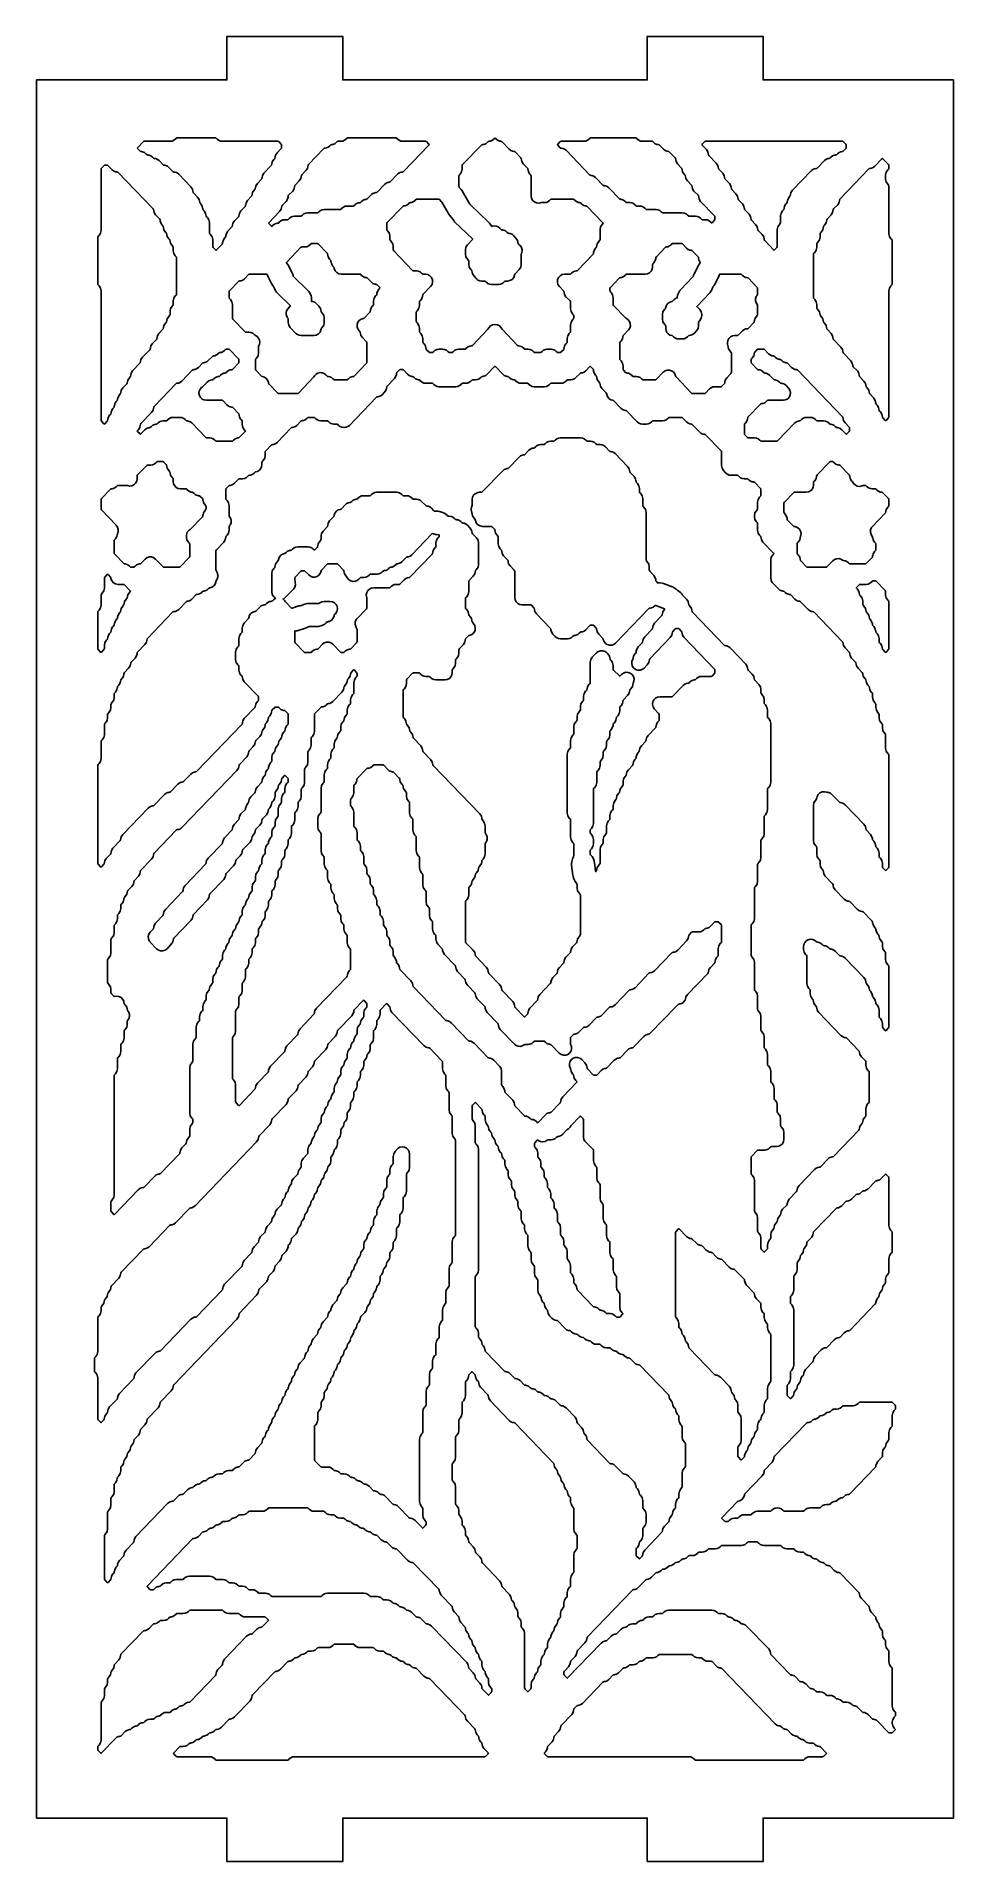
# Model space of a CAD drawing. Header units: millimetres. Extents: x 2 to 65, y 2 to 128.
import ezdxf

# ---------------------------------------------------------------- set-up
doc = ezdxf.new("R2010")
doc.units = ezdxf.units.MM
doc.layers.add('CUT', color=1, linetype='Continuous')

msp = doc.modelspace()

# ---------------------------------------------------------------- linework, layer by layer
at = {"layer": 'CUT'}
for points in [[(44.134, 2), (52.134, 2), (52.134, 5), (65.2679, 5), (65.2679, 125), (52.134, 125), (52.134, 128), (44.134, 128), (44.134, 125), (23.134, 125), (23.134, 128), (15.134, 128), (15.134, 125), (2, 125), (2, 5), (15.134, 5), (15.134, 2), (23.134, 2), (23.134, 5), (44.134, 5)], [(9.3743, 120.7405), (9.3994, 120.7604), (9.4312, 120.7647), (11.2235, 120.7647), (11.356, 120.7826), (11.479, 120.8349), (11.5837, 120.9179), (11.6394, 120.9758), (11.6645, 120.9957), (11.6963, 121), (14.3472, 121), (14.379, 120.9957), (14.4041, 120.9758), (14.4598, 120.9179), (14.5645, 120.8349), (14.6875, 120.7826), (14.82, 120.7647), (18.6509, 120.7647), (18.6826, 120.7604), (18.7077, 120.7405), (18.8776, 120.564), (18.9023, 120.5259), (18.911, 120.4814), (18.911, 120.3422), (18.9023, 120.2976), (18.8776, 120.2595), (18.5977, 119.9687), (18.4942, 119.8089), (18.4698, 119.6829), (18.4671, 119.6834), (18.4493, 119.5917), (18.4246, 119.5536), (18.3712, 119.4981), (18.2677, 119.3383), (18.2433, 119.2123), (18.2406, 119.2129), (18.2228, 119.1211), (18.1981, 119.083), (17.6917, 118.557), (17.5882, 118.3971), (17.5637, 118.2712), (17.5611, 118.2717), (17.5433, 118.18), (17.5186, 118.1419), (17.2387, 117.8511), (17.1352, 117.6913), (17.1107, 117.5653), (17.108, 117.5658), (17.0902, 117.4741), (17.0656, 117.436), (17.0122, 117.3805), (16.9086, 117.2207), (16.8842, 117.0947), (16.8815, 117.0952), (16.8637, 117.0035), (16.8391, 116.9654), (16.5592, 116.6746), (16.4556, 116.5148), (16.4312, 116.3888), (16.4285, 116.3893), (16.4107, 116.2976), (16.386, 116.2595), (16.1061, 115.9687), (16.0026, 115.8089), (15.9782, 115.6829), (15.9755, 115.6834), (15.9577, 115.5917), (15.933, 115.5536), (15.6531, 115.2629), (15.5496, 115.103), (15.5252, 114.977), (15.5225, 114.9776), (15.5047, 114.8858), (15.48, 114.8477), (15.2001, 114.557), (15.0966, 114.3971), (15.0721, 114.2712), (15.0695, 114.2717), (15.0517, 114.18), (15.027, 114.1419), (14.9736, 114.0864), (14.8701, 113.9266), (14.8456, 113.8006), (14.843, 113.8011), (14.8252, 113.7094), (14.8005, 113.6713), (14.4088, 113.2643), (14.3808, 113.2434), (14.3528, 113.2643), (14.1876, 113.436), (14.1629, 113.4741), (14.1543, 113.5186), (14.1543, 113.9749), (14.118, 114.1619), (14.0145, 114.3217), (13.9611, 114.3772), (13.9364, 114.4152), (13.9278, 114.4598), (13.9278, 115.1514), (13.8915, 115.3383), (13.788, 115.4981), (13.7346, 115.5536), (13.7099, 115.5917), (13.6921, 115.6834), (13.6894, 115.6829), (13.665, 115.8089), (13.5615, 115.9687), (13.5081, 116.0242), (13.4834, 116.0623), (13.4656, 116.154), (13.4629, 116.1535), (13.4385, 116.2795), (13.335, 116.4393), (13.2816, 116.4948), (13.2569, 116.5329), (13.2391, 116.6246), (13.2364, 116.6241), (13.212, 116.7501), (13.1085, 116.9099), (12.8286, 117.2007), (12.8039, 117.2388), (12.7861, 117.3305), (12.7834, 117.33), (12.759, 117.456), (12.6555, 117.6158), (11.8102, 118.4938), (11.7055, 118.5769), (11.5825, 118.6292), (11.5027, 118.64), (11.503, 118.6426), (11.438, 118.6513), (11.4129, 118.6712), (11.1307, 118.9644), (11.0259, 119.0475), (10.9029, 119.0998), (10.8231, 119.1105), (10.8235, 119.1132), (10.7585, 119.1219), (10.7334, 119.1418), (10.4512, 119.435), (10.3464, 119.518), (10.2234, 119.5704), (10.1436, 119.5811), (10.144, 119.5837), (10.079, 119.5925), (10.0539, 119.6124), (9.9981, 119.6703), (9.8934, 119.7533), (9.7704, 119.8057), (9.6906, 119.8164), (9.691, 119.819), (9.6259, 119.8278), (9.6008, 119.8477), (9.5451, 119.9056), (9.4404, 119.9886), (9.3174, 120.041), (9.2376, 120.0517), (9.2379, 120.0543), (9.1729, 120.0631), (9.1478, 120.083), (8.9712, 120.2665), (8.9518, 120.2941), (8.9712, 120.3218)], [(18.7712, 115.9136), (18.8747, 116.0734), (18.8991, 116.1994), (18.9018, 116.1989), (18.9196, 116.2906), (18.9443, 116.3287), (19.2242, 116.6195), (19.3277, 116.7793), (19.3521, 116.9053), (19.3548, 116.9048), (19.3726, 116.9965), (19.3973, 117.0346), (19.6772, 117.3254), (19.7807, 117.4852), (19.8052, 117.6112), (19.8078, 117.6107), (19.8256, 117.7024), (19.8503, 117.7405), (20.1302, 118.0313), (20.2337, 118.1911), (20.2582, 118.3171), (20.2609, 118.3166), (20.2786, 118.4083), (20.3033, 118.4464), (20.5832, 118.7371), (20.6868, 118.897), (20.7112, 119.023), (20.7139, 119.0224), (20.7317, 119.1142), (20.7563, 119.1523), (21.8323, 120.2699), (21.8574, 120.2898), (21.9224, 120.2986), (21.922, 120.3012), (22.0018, 120.312), (22.1248, 120.3643), (22.2296, 120.4474), (22.2853, 120.5052), (22.3104, 120.5251), (22.3754, 120.5339), (22.3751, 120.5365), (22.4549, 120.5473), (22.5779, 120.5996), (22.6826, 120.6826), (22.7383, 120.7405), (22.7634, 120.7604), (22.7952, 120.7647), (23.0019, 120.7647), (23.1344, 120.7826), (23.2574, 120.8349), (23.3621, 120.9179), (23.4178, 120.9758), (23.4429, 120.9957), (23.4747, 121), (26.8052, 121), (26.8369, 120.9957), (26.862, 120.9758), (26.9177, 120.9179), (27.0225, 120.8349), (27.1455, 120.7826), (27.2779, 120.7647), (28.8437, 120.7647), (28.8755, 120.7604), (28.9006, 120.7405), (29.0772, 120.5571), (29.0966, 120.5294), (29.0772, 120.5018), (27.315, 118.6712), (27.2899, 118.6513), (27.2249, 118.6426), (27.2253, 118.64), (27.1455, 118.6292), (27.0225, 118.5769), (26.9177, 118.4938), (26.409, 117.9654), (26.3839, 117.9455), (26.3189, 117.9367), (26.3192, 117.9341), (26.2394, 117.9233), (26.1164, 117.871), (26.0117, 117.7879), (25.503, 117.2595), (25.4779, 117.2396), (25.4129, 117.2308), (25.4132, 117.2282), (25.3334, 117.2174), (25.2104, 117.1651), (25.1057, 117.0821), (24.8234, 116.7889), (24.7983, 116.769), (24.7333, 116.7602), (24.7337, 116.7576), (24.6539, 116.7468), (24.5309, 116.6945), (24.4261, 116.6115), (24.3704, 116.5536), (24.3453, 116.5337), (24.2803, 116.5249), (24.2807, 116.5223), (24.2009, 116.5115), (24.0779, 116.4592), (23.9731, 116.3762), (23.9174, 116.3183), (23.8923, 116.2984), (23.8606, 116.2941), (23.4273, 116.2941), (23.2948, 116.2763), (23.1718, 116.2239), (23.0671, 116.1409), (23.0114, 116.083), (22.9863, 116.0631), (22.9545, 116.0588), (21.8418, 116.0588), (21.7093, 116.041), (21.5863, 115.9886), (21.4815, 115.9056), (21.4258, 115.8477), (21.4007, 115.8278), (21.369, 115.8235), (20.7092, 115.8235), (20.5767, 115.8057), (20.4537, 115.7533), (20.349, 115.6703), (20.2933, 115.6124), (20.2682, 115.5925), (20.2364, 115.5882), (19.8032, 115.5882), (19.6707, 115.5704), (19.5477, 115.518), (19.443, 115.435), (19.3873, 115.3771), (19.3621, 115.3572), (19.3304, 115.3529), (19.1237, 115.3529), (18.9912, 115.3351), (18.8682, 115.2827), (18.7634, 115.1997), (18.7077, 115.1418), (18.6826, 115.1219), (18.6176, 115.1132), (18.618, 115.1105), (18.5382, 115.0998), (18.4152, 115.0475), (18.3104, 114.9644), (18.2594, 114.9114), (18.2314, 114.8904), (18.2035, 114.9114), (18.0316, 115.09), (18.0121, 115.1176), (18.0316, 115.1453)], [(27.3582, 116.3012), (27.438, 116.312), (27.561, 116.3643), (27.6658, 116.4474), (27.7215, 116.5052), (27.7466, 116.5251), (27.8116, 116.5339), (27.8112, 116.5365), (27.891, 116.5473), (28.014, 116.5996), (28.1188, 116.6826), (28.1745, 116.7405), (28.1996, 116.7604), (28.2314, 116.7647), (29.7498, 116.7647), (29.7815, 116.7604), (29.8066, 116.7405), (29.9309, 116.6114), (29.9665, 116.5644), (30.4579, 115.7243), (30.5156, 115.6449), (30.6128, 115.5354), (30.6322, 115.5069), (30.636, 115.5014), (30.787, 115.2861), (30.8496, 115.213), (32.0789, 114.0296), (32.0996, 114.0021), (32.08, 113.9739), (31.7352, 113.6158), (31.6317, 113.456), (31.5954, 113.269), (31.5954, 112.9663), (31.6317, 112.7793), (31.7352, 112.6195), (31.7886, 112.564), (31.8133, 112.5259), (31.8219, 112.4814), (31.8219, 112.2604), (31.8582, 112.0734), (31.9617, 111.9136), (32.0151, 111.8581), (32.0398, 111.82), (32.0576, 111.7283), (32.0602, 111.7288), (32.0847, 111.6029), (32.1882, 111.443), (32.3539, 111.2709), (32.4587, 111.1878), (32.5817, 111.1355), (32.7141, 111.1176), (32.9209, 111.1176), (32.9526, 111.1134), (32.9777, 111.0935), (33.0334, 111.0356), (33.1382, 110.9525), (33.2612, 110.9002), (33.3937, 110.8824), (33.8743, 110.8824), (34.0068, 110.9002), (34.1298, 110.9525), (34.2345, 111.0356), (34.2902, 111.0935), (34.3153, 111.1134), (34.3471, 111.1176), (34.4987, 111.1176), (34.6677, 111.1471), (34.8168, 111.2319), (34.9285, 111.3621), (34.9896, 111.5224), (35.0017, 111.5848), (35.0263, 111.6228), (35.3063, 111.9136), (35.4098, 112.0734), (35.446, 112.2604), (35.446, 112.952), (35.4644, 113.0466), (35.4852, 113.0949), (35.4972, 113.2613), (35.4538, 113.4224), (35.3597, 113.5603), (35.2529, 113.6713), (35.2282, 113.7094), (35.2104, 113.8011), (35.2077, 113.8006), (35.1833, 113.9266), (35.0797, 114.0864), (34.914, 114.2585), (34.8093, 114.3416), (34.6863, 114.3939), (34.6065, 114.4047), (34.6068, 114.4073), (34.5418, 114.416), (34.5167, 114.4359), (34.461, 114.4938), (34.3563, 114.5769), (34.2333, 114.6292), (34.1535, 114.64), (34.1538, 114.6426), (34.0888, 114.6513), (34.0637, 114.6712), (33.9676, 114.771), (33.855, 114.8587), (33.7221, 114.9109), (33.5799, 114.9235), (33.4399, 114.8954), (33.4024, 114.882), (33.3874, 114.9006), (33.3663, 114.9403), (33.245, 115.1146), (33.1814, 115.1891), (31.938, 116.3861), (31.9272, 116.3962), (31.8922, 116.428), (31.8588, 116.4892), (31.8388, 116.5326), (31.3577, 117.3545), (31.3001, 117.4338), (31.1726, 117.5774), (31.1502, 117.6144), (31.1424, 117.657), (31.1424, 118.3637), (31.151, 118.4083), (31.1757, 118.4464), (31.2291, 118.5019), (31.3326, 118.6617), (31.3689, 118.8486), (31.3689, 119.0696), (31.3775, 119.1142), (31.4022, 119.1523), (32.7047, 120.5052), (32.7298, 120.5251), (32.7948, 120.5339), (32.7944, 120.5365), (32.8742, 120.5473), (32.9972, 120.5996), (33.102, 120.6826), (33.1577, 120.7405), (33.1828, 120.7604), (33.2478, 120.7692), (33.2474, 120.7718), (33.3272, 120.7826), (33.4502, 120.8349), (33.555, 120.9179), (33.606, 120.971), (33.634, 120.9919), (33.6619, 120.971), (33.713, 120.9179), (33.8177, 120.8349), (33.9407, 120.7826), (34.0205, 120.7718), (34.0202, 120.7692), (34.0852, 120.7604), (34.1103, 120.7405), (34.619, 120.2121), (34.7237, 120.129), (34.8467, 120.0767), (34.9265, 120.0659), (34.9262, 120.0633), (34.9912, 120.0545), (35.0163, 120.0346), (35.4127, 119.6228), (35.4374, 119.5848), (35.4552, 119.493), (35.4579, 119.4935), (35.4823, 119.3676), (35.5858, 119.2077), (35.8657, 118.917), (35.8904, 118.8789), (35.9082, 118.7871), (35.9109, 118.7877), (35.9353, 118.6617), (36.0388, 118.5019), (36.0922, 118.4464), (36.1169, 118.4083), (36.1256, 118.3637), (36.1256, 116.9915), (36.1524, 116.8301), (36.2299, 116.6859), (36.3498, 116.5745), (36.4992, 116.5078), (36.6622, 116.4929), (36.7807, 116.5216), (36.8387, 116.5294), (37.0454, 116.5294), (37.1779, 116.5473), (37.3009, 116.5996), (37.4056, 116.6826), (37.4613, 116.7405), (37.4864, 116.7604), (37.5182, 116.7647), (39.0366, 116.7647), (39.0683, 116.7604), (39.0934, 116.7405), (39.1492, 116.6826), (39.2539, 116.5996), (39.3769, 116.5473), (39.4567, 116.5365), (39.4563, 116.5339), (39.5214, 116.5251), (39.5465, 116.5052), (39.6022, 116.4474), (39.7069, 116.3643), (39.8299, 116.312), (39.9097, 116.3012), (39.9094, 116.2986), (39.9744, 116.2898), (39.9995, 116.2699), (41.0821, 115.1453), (41.1016, 115.1176), (41.0821, 115.09), (41.022, 115.0276), (40.9185, 114.8677), (40.8822, 114.6808), (40.8822, 113.9892), (40.8736, 113.9447), (40.8489, 113.9066), (40.7955, 113.8511), (40.692, 113.6913), (40.6675, 113.5653), (40.6649, 113.5658), (40.6471, 113.4741), (40.6224, 113.436), (40.569, 113.3805), (40.4655, 113.2207), (40.441, 113.0947), (40.4384, 113.0952), (40.4206, 113.0035), (40.3959, 112.9654), (39.32, 111.8477), (39.2949, 111.8278), (39.2298, 111.819), (39.2302, 111.8164), (39.1504, 111.8057), (39.0274, 111.7533), (38.9227, 111.6703), (38.8669, 111.6124), (38.8418, 111.5925), (38.8101, 111.5882), (38.4335, 111.5882), (38.2696, 111.5606), (38.1238, 111.4808), (38.0123, 111.3577), (37.9472, 111.2048), (37.9359, 111.039), (37.9795, 110.8787), (38.0732, 110.7415), (38.3573, 110.4464), (38.382, 110.4083), (38.3998, 110.3166), (38.4025, 110.3171), (38.4269, 110.1911), (38.5304, 110.0313), (38.8103, 109.7405), (38.835, 109.7024), (38.8437, 109.6578), (38.8437, 109.2016), (38.8799, 109.0146), (38.9834, 108.8548), (39.0368, 108.7993), (39.0615, 108.7612), (39.0702, 108.7167), (39.0702, 108.5775), (39.0615, 108.5329), (39.0368, 108.4948), (38.9834, 108.4393), (38.8799, 108.2795), (38.8437, 108.0926), (38.8437, 107.6363), (38.835, 107.5917), (38.8103, 107.5536), (38.7569, 107.4981), (38.6534, 107.3383), (38.6172, 107.1514), (38.6172, 106.9304), (38.6085, 106.8858), (38.5838, 106.8477), (38.5304, 106.7923), (38.4269, 106.6324), (38.4025, 106.5065), (38.3998, 106.507), (38.382, 106.4152), (38.3573, 106.3772), (38.1874, 106.2007), (38.1623, 106.1808), (38.1306, 106.1765), (37.9712, 106.1765), (37.9394, 106.1808), (37.9143, 106.2007), (37.8586, 106.2585), (37.7539, 106.3416), (37.6309, 106.3939), (37.4984, 106.4118), (37.2443, 106.4118), (37.1118, 106.3939), (36.9888, 106.3416), (36.8841, 106.2585), (36.8284, 106.2007), (36.8033, 106.1808), (36.7715, 106.1765), (36.3856, 106.1765), (36.3539, 106.1808), (36.3288, 106.2007), (36.2731, 106.2585), (36.1683, 106.3416), (36.0453, 106.3939), (35.9129, 106.4118), (35.7061, 106.4118), (35.6744, 106.416), (35.6493, 106.4359), (35.5936, 106.4938), (35.4888, 106.5769), (35.3658, 106.6292), (35.286, 106.64), (35.2864, 106.6426), (35.2214, 106.6513), (35.1963, 106.6712), (34.1203, 107.7889), (34.0536, 107.8919), (33.9421, 108.0138), (33.7969, 108.0927), (33.634, 108.12), (33.471, 108.0927), (33.3258, 108.0138), (33.2143, 107.8919), (33.1476, 107.7889), (32.0717, 106.6712), (32.0466, 106.6513), (31.9816, 106.6426), (31.9819, 106.64), (31.9021, 106.6292), (31.7791, 106.5769), (31.6744, 106.4938), (31.6187, 106.4359), (31.5936, 106.416), (31.5618, 106.4118), (31.1286, 106.4118), (30.9961, 106.3939), (30.8731, 106.3416), (30.7684, 106.2585), (30.7127, 106.2007), (30.6875, 106.1808), (30.6558, 106.1765), (30.4964, 106.1765), (30.4647, 106.1808), (30.4396, 106.2007), (30.3839, 106.2585), (30.2791, 106.3416), (30.1561, 106.3939), (30.0237, 106.4118), (29.7695, 106.4118), (29.6371, 106.3939), (29.5141, 106.3416), (29.4093, 106.2585), (29.3536, 106.2007), (29.3285, 106.1808), (29.2968, 106.1765), (29.1374, 106.1765), (29.1056, 106.1808), (29.0805, 106.2007), (28.9106, 106.3772), (28.886, 106.4152), (28.8682, 106.507), (28.8655, 106.5065), (28.841, 106.6324), (28.7375, 106.7923), (28.6841, 106.8477), (28.6594, 106.8858), (28.6508, 106.9304), (28.6508, 107.1514), (28.6145, 107.3383), (28.511, 107.4981), (28.4576, 107.5536), (28.4329, 107.5917), (28.4243, 107.6363), (28.4243, 107.8573), (28.388, 108.0442), (28.2845, 108.204), (28.2311, 108.2595), (28.2064, 108.2976), (28.1978, 108.3422), (28.1978, 108.952), (28.2064, 108.9965), (28.2311, 109.0346), (28.2845, 109.0901), (28.388, 109.2499), (28.4243, 109.4369), (28.4243, 109.6578), (28.4329, 109.7024), (28.4576, 109.7405), (28.511, 109.796), (28.6145, 109.9558), (28.639, 110.0818), (28.6416, 110.0813), (28.6594, 110.173), (28.6841, 110.2111), (29.1947, 110.7415), (29.2884, 110.8787), (29.3321, 111.039), (29.3207, 111.2048), (29.2557, 111.3577), (29.1441, 111.4808), (28.9983, 111.5606), (28.8345, 111.5882), (28.6844, 111.5882), (28.6526, 111.5925), (28.6275, 111.6124), (28.5718, 111.6703), (28.4671, 111.7533), (28.3441, 111.8057), (28.2116, 111.8235), (28.0048, 111.8235), (27.9731, 111.8278), (27.948, 111.8477), (26.6455, 113.2007), (26.6209, 113.2388), (26.6122, 113.2833), (26.6122, 113.5043), (26.576, 113.6913), (26.4724, 113.8511), (26.419, 113.9066), (26.3944, 113.9447), (26.3857, 113.9892), (26.3857, 114.2102), (26.3495, 114.3971), (26.2459, 114.557), (26.1925, 114.6124), (26.1679, 114.6505), (26.1592, 114.6951), (26.1592, 115.0696), (26.1679, 115.1142), (26.1925, 115.1523), (27.2685, 116.2699), (27.2936, 116.2898), (27.3586, 116.2986)], [(38.1409, 120.7405), (38.166, 120.7604), (38.1977, 120.7647), (39.7635, 120.7647), (39.896, 120.7826), (40.019, 120.8349), (40.1237, 120.9179), (40.1794, 120.9758), (40.2045, 120.9957), (40.2363, 121), (43.3403, 121), (43.372, 120.9957), (43.3971, 120.9758), (43.4528, 120.9179), (43.5576, 120.8349), (43.6806, 120.7826), (43.813, 120.7647), (44.4728, 120.7647), (44.5045, 120.7604), (44.5296, 120.7405), (44.5854, 120.6826), (44.6901, 120.5996), (44.8131, 120.5473), (44.8929, 120.5365), (44.8925, 120.5339), (44.9576, 120.5251), (44.9827, 120.5052), (45.2649, 120.2121), (45.3696, 120.129), (45.4926, 120.0767), (45.5724, 120.0659), (45.5721, 120.0633), (45.6371, 120.0545), (45.6622, 120.0346), (46.0586, 119.6228), (46.0833, 119.5848), (46.1011, 119.493), (46.1037, 119.4935), (46.1282, 119.3676), (46.2317, 119.2077), (46.5116, 118.917), (46.5363, 118.8789), (46.5541, 118.7871), (46.5568, 118.7877), (46.5812, 118.6617), (46.6847, 118.5019), (46.7381, 118.4464), (46.7628, 118.4083), (46.7806, 118.3166), (46.7833, 118.3171), (46.8077, 118.1911), (46.9112, 118.0313), (47.1911, 117.7405), (47.2158, 117.7024), (47.2336, 117.6107), (47.2363, 117.6112), (47.2607, 117.4852), (47.3642, 117.3254), (47.6441, 117.0346), (47.6688, 116.9965), (47.6866, 116.9048), (47.6893, 116.9053), (47.7137, 116.7793), (47.8173, 116.6195), (48.7767, 115.6228), (48.8014, 115.5848), (48.81, 115.5402), (48.81, 115.401), (48.8014, 115.3564), (48.7767, 115.3183), (48.6115, 115.1467), (48.5835, 115.1257), (48.5555, 115.1467), (48.5045, 115.1997), (48.3998, 115.2827), (48.2768, 115.3351), (48.1443, 115.3529), (47.9375, 115.3529), (47.9058, 115.3572), (47.8807, 115.3771), (47.825, 115.435), (47.7202, 115.518), (47.5972, 115.5704), (47.4648, 115.5882), (47.0315, 115.5882), (46.9998, 115.5925), (46.9747, 115.6124), (46.919, 115.6703), (46.8142, 115.7533), (46.6912, 115.8057), (46.5587, 115.8235), (45.2194, 115.8235), (45.1877, 115.8278), (45.1626, 115.8477), (45.1069, 115.9056), (45.0021, 115.9886), (44.8791, 116.041), (44.7467, 116.0588), (44.0869, 116.0588), (44.0552, 116.0631), (44.0301, 116.083), (43.9743, 116.1409), (43.8696, 116.2239), (43.7466, 116.2763), (43.6141, 116.2941), (43.4074, 116.2941), (43.3756, 116.2984), (43.3505, 116.3183), (43.2948, 116.3762), (43.1901, 116.4592), (43.0671, 116.5115), (42.9346, 116.5294), (42.7279, 116.5294), (42.6961, 116.5337), (42.671, 116.5536), (42.6153, 116.6115), (42.5106, 116.6945), (42.3876, 116.7468), (42.3078, 116.7576), (42.3081, 116.7602), (42.2431, 116.769), (42.218, 116.7889), (41.4828, 117.5526), (41.378, 117.6357), (41.255, 117.688), (41.1752, 117.6988), (41.1756, 117.7014), (41.1106, 117.7102), (41.0855, 117.7301), (40.5767, 118.2585), (40.472, 118.3416), (40.349, 118.3939), (40.2692, 118.4047), (40.2695, 118.4073), (40.2045, 118.416), (40.1794, 118.4359), (38.5382, 120.1409), (38.4334, 120.2239), (38.3104, 120.2763), (38.2306, 120.287), (38.231, 120.2896), (38.166, 120.2984), (38.1409, 120.3183), (37.9643, 120.5018), (37.9448, 120.5294), (37.9643, 120.5571)], [(48.1072, 120.7405), (48.1323, 120.7604), (48.1641, 120.7647), (57.6103, 120.7647), (57.642, 120.7604), (57.6671, 120.7405), (57.837, 120.564), (57.8617, 120.5259), (57.8703, 120.4814), (57.8703, 120.3422), (57.8617, 120.2976), (57.837, 120.2595), (57.6671, 120.083), (57.642, 120.0631), (57.577, 120.0543), (57.5773, 120.0517), (57.4975, 120.041), (57.3745, 119.9886), (57.2698, 119.9056), (57.2141, 119.8477), (57.189, 119.8278), (57.124, 119.819), (57.1243, 119.8164), (57.0445, 119.8057), (56.9215, 119.7533), (56.8168, 119.6703), (56.7611, 119.6124), (56.736, 119.5925), (56.671, 119.5837), (56.6713, 119.5811), (56.5915, 119.5704), (56.4685, 119.518), (56.3638, 119.435), (55.855, 118.9065), (55.8299, 118.8866), (55.7649, 118.8779), (55.7653, 118.8752), (55.6855, 118.8645), (55.5625, 118.8122), (55.4577, 118.7291), (54.1595, 117.3805), (54.056, 117.2207), (54.0315, 117.0947), (54.0288, 117.0952), (54.011, 117.0035), (53.9864, 116.9654), (53.933, 116.9099), (53.8294, 116.7501), (53.805, 116.6241), (53.8023, 116.6246), (53.7845, 116.5329), (53.7599, 116.4948), (53.7065, 116.4393), (53.6029, 116.2795), (53.5785, 116.1535), (53.5758, 116.154), (53.558, 116.0623), (53.5334, 116.0242), (53.48, 115.9687), (53.3764, 115.8089), (53.3402, 115.622), (53.3402, 115.1657), (53.3315, 115.1211), (53.3068, 115.083), (53.2534, 115.0276), (53.1499, 114.8677), (53.1137, 114.6808), (53.1137, 113.5186), (53.105, 113.4741), (53.0803, 113.436), (52.9151, 113.2643), (52.8872, 113.2434), (52.8592, 113.2643), (52.241, 113.9066), (52.2163, 113.9447), (52.1985, 114.0364), (52.1958, 114.0359), (52.1714, 114.1619), (52.0678, 114.3217), (51.7879, 114.6124), (51.7633, 114.6505), (51.7455, 114.7423), (51.7428, 114.7418), (51.7184, 114.8677), (51.6148, 115.0276), (51.3349, 115.3183), (51.3102, 115.3564), (51.2924, 115.4482), (51.2898, 115.4476), (51.2653, 115.5736), (51.1618, 115.7334), (50.8819, 116.0242), (50.8572, 116.0623), (50.8394, 116.154), (50.8368, 116.1535), (50.8123, 116.2795), (50.7088, 116.4393), (50.4289, 116.7301), (50.4042, 116.7682), (50.3864, 116.8599), (50.3837, 116.8594), (50.3593, 116.9854), (50.2558, 117.1452), (49.9759, 117.436), (49.9512, 117.4741), (49.9334, 117.5658), (49.9307, 117.5653), (49.9063, 117.6913), (49.8028, 117.8511), (49.5229, 118.1419), (49.4982, 118.18), (49.4804, 118.2717), (49.4777, 118.2712), (49.4533, 118.3971), (49.3497, 118.557), (49.0698, 118.8477), (49.0452, 118.8858), (49.0274, 118.9776), (49.0247, 118.977), (49.0003, 119.103), (48.8967, 119.2629), (48.3903, 119.7889), (48.3656, 119.827), (48.3478, 119.9187), (48.3452, 119.9182), (48.3207, 120.0442), (48.2172, 120.204), (47.9306, 120.5018), (47.9111, 120.5294), (47.9306, 120.5571)], [(6.4863, 101.436), (6.4617, 101.4741), (6.453, 101.5186), (6.453, 110.4455), (6.4168, 110.6324), (6.3132, 110.7923), (6.2598, 110.8477), (6.2352, 110.8858), (6.2265, 110.9304), (6.2265, 114.1284), (6.2352, 114.173), (6.2598, 114.2111), (6.3132, 114.2666), (6.4168, 114.4264), (6.453, 114.6133), (6.453, 118.8343), (6.4617, 118.8789), (6.4863, 118.917), (6.6562, 119.0935), (6.6813, 119.1134), (6.7131, 119.1176), (6.8725, 119.1176), (6.9042, 119.1134), (6.9293, 119.0935), (7.2115, 118.8003), (7.3163, 118.7173), (7.4393, 118.6649), (7.5191, 118.6542), (7.5187, 118.6515), (7.5837, 118.6428), (7.6088, 118.6229), (10.0438, 116.0934), (10.0685, 116.0553), (10.0863, 115.9636), (10.089, 115.9641), (10.1134, 115.8381), (10.2169, 115.6783), (10.4968, 115.3876), (10.5215, 115.3495), (10.5393, 115.2577), (10.542, 115.2582), (10.5664, 115.1323), (10.6699, 114.9724), (10.7233, 114.917), (10.748, 114.8789), (10.7658, 114.7871), (10.7685, 114.7877), (10.7929, 114.6617), (10.8965, 114.5019), (10.9499, 114.4464), (10.9745, 114.4083), (10.9923, 114.3166), (10.995, 114.3171), (11.0194, 114.1911), (11.123, 114.0313), (11.1764, 113.9758), (11.201, 113.9377), (11.2188, 113.846), (11.2215, 113.8465), (11.2459, 113.7205), (11.3495, 113.5607), (11.4029, 113.5052), (11.4275, 113.4671), (11.4362, 113.4225), (11.4362, 113.2016), (11.4725, 113.0146), (11.576, 112.8548), (11.6294, 112.7993), (11.6541, 112.7612), (11.6627, 112.7167), (11.6627, 110.2245), (11.6541, 110.18), (11.6294, 110.1419), (11.576, 110.0864), (11.4725, 109.9266), (11.4362, 109.7396), (11.4362, 109.5186), (11.4275, 109.4741), (11.4029, 109.436), (11.3495, 109.3805), (11.2459, 109.2207), (11.2097, 109.0337), (11.2097, 108.8128), (11.201, 108.7682), (11.1764, 108.7301), (11.123, 108.6746), (11.0194, 108.5148), (10.995, 108.3888), (10.9923, 108.3893), (10.9745, 108.2976), (10.9499, 108.2595), (10.8965, 108.204), (10.7929, 108.0442), (10.7685, 107.9182), (10.7658, 107.9187), (10.748, 107.827), (10.7233, 107.7889), (10.4434, 107.4981), (10.3399, 107.3383), (10.3155, 107.2123), (10.3128, 107.2129), (10.295, 107.1211), (10.2703, 107.083), (9.9904, 106.7923), (9.8869, 106.6324), (9.8625, 106.5065), (9.8598, 106.507), (9.842, 106.4152), (9.8173, 106.3772), (9.3109, 105.8511), (9.2074, 105.6913), (9.1829, 105.5653), (9.1803, 105.5658), (9.1625, 105.4741), (9.1378, 105.436), (8.6314, 104.9099), (8.5278, 104.7501), (8.5034, 104.6241), (8.5007, 104.6246), (8.4829, 104.5329), (8.4583, 104.4948), (8.4049, 104.4393), (8.3013, 104.2795), (8.2769, 104.1535), (8.2742, 104.154), (8.2564, 104.0623), (8.2318, 104.0242), (7.9518, 103.7334), (7.8483, 103.5736), (7.8239, 103.4476), (7.8212, 103.4482), (7.8034, 103.3564), (7.7787, 103.3183), (7.7253, 103.2629), (7.6218, 103.103), (7.5974, 102.977), (7.5947, 102.9776), (7.5769, 102.8858), (7.5522, 102.8477), (7.4988, 102.7923), (7.3953, 102.6324), (7.3709, 102.5065), (7.3682, 102.507), (7.3504, 102.4152), (7.3257, 102.3772), (7.2723, 102.3217), (7.1688, 102.1619), (7.1444, 102.0359), (7.1417, 102.0364), (7.1239, 101.9447), (7.0992, 101.9066), (7.0458, 101.8511), (6.9423, 101.6913), (6.9179, 101.5653), (6.9152, 101.5658), (6.8974, 101.4741), (6.8727, 101.436), (6.7075, 101.2643), (6.6795, 101.2434), (6.6516, 101.2643)], [(55.9185, 109.1452), (55.8651, 109.2007), (55.8404, 109.2388), (55.8318, 109.2833), (55.8318, 109.5043), (55.7955, 109.6913), (55.692, 109.8511), (55.6386, 109.9066), (55.6139, 109.9447), (55.6052, 109.9892), (55.6052, 112.952), (55.6139, 112.9965), (55.6386, 113.0346), (55.692, 113.0901), (55.7955, 113.2499), (55.8318, 113.4369), (55.8318, 113.6578), (55.8404, 113.7024), (55.8651, 113.7405), (55.9185, 113.796), (56.022, 113.9558), (56.0583, 114.1427), (56.0583, 114.3637), (56.0669, 114.4083), (56.0916, 114.4464), (56.145, 114.5019), (56.2485, 114.6617), (56.2729, 114.7877), (56.2756, 114.7871), (56.2934, 114.8789), (56.3181, 114.917), (56.3715, 114.9724), (56.475, 115.1323), (56.4995, 115.2582), (56.5021, 115.2577), (56.5199, 115.3495), (56.5446, 115.3876), (56.8245, 115.6783), (56.928, 115.8381), (56.9525, 115.9641), (56.9551, 115.9636), (56.9729, 116.0553), (56.9976, 116.0934), (57.2775, 116.3842), (57.3811, 116.544), (57.4055, 116.67), (57.4082, 116.6695), (57.426, 116.7612), (57.4506, 116.7993), (59.4326, 118.8582), (59.4577, 118.8781), (59.5227, 118.8868), (59.5224, 118.8895), (59.6022, 118.9002), (59.7252, 118.9525), (59.8299, 119.0356), (60.334, 119.5592), (60.3619, 119.5802), (60.3899, 119.5592), (60.7816, 119.1523), (60.8063, 119.1142), (60.8149, 119.0696), (60.8149, 118.9304), (60.8063, 118.8858), (60.7816, 118.8477), (60.7282, 118.7923), (60.6247, 118.6324), (60.5884, 118.4455), (60.5884, 118.1427), (60.6247, 117.9558), (60.7282, 117.796), (60.7816, 117.7405), (60.8063, 117.7024), (60.8149, 117.6578), (60.8149, 114.378), (60.8512, 114.1911), (60.9547, 114.0313), (61.0081, 113.9758), (61.0328, 113.9377), (61.0414, 113.8931), (61.0414, 110.9304), (61.0328, 110.8858), (61.0081, 110.8477), (60.9547, 110.7923), (60.8512, 110.6324), (60.8149, 110.4455), (60.8149, 101.7539), (60.8063, 101.7094), (60.7816, 101.6713), (60.6164, 101.4996), (60.5884, 101.4787), (60.5605, 101.4996), (60.3952, 101.6713), (60.3706, 101.7094), (60.3528, 101.8011), (60.3501, 101.8006), (60.3257, 101.9266), (60.2221, 102.0864), (60.1687, 102.1419), (60.1441, 102.18), (60.1263, 102.2717), (60.1236, 102.2712), (60.0991, 102.3971), (59.9956, 102.557), (59.9422, 102.6124), (59.9175, 102.6505), (59.8998, 102.7423), (59.8971, 102.7418), (59.8726, 102.8677), (59.7691, 103.0276), (59.4892, 103.3183), (59.4645, 103.3564), (59.4467, 103.4482), (59.4441, 103.4476), (59.4196, 103.5736), (59.3161, 103.7334), (59.2627, 103.7889), (59.238, 103.827), (59.2202, 103.9187), (59.2176, 103.9182), (59.1931, 104.0442), (59.0896, 104.204), (58.8097, 104.4948), (58.785, 104.5329), (58.7672, 104.6246), (58.7645, 104.6241), (58.7401, 104.7501), (58.6366, 104.9099), (58.3567, 105.2007), (58.332, 105.2388), (58.3142, 105.3305), (58.3115, 105.33), (58.2871, 105.456), (58.1836, 105.6158), (57.6771, 106.1419), (57.6525, 106.18), (57.6347, 106.2717), (57.632, 106.2712), (57.6076, 106.3971), (57.504, 106.557), (56.9976, 107.083), (56.9729, 107.1211), (56.9551, 107.2129), (56.9525, 107.2123), (56.928, 107.3383), (56.8245, 107.4981), (56.5446, 107.7889), (56.5199, 107.827), (56.5021, 107.9187), (56.4995, 107.9182), (56.475, 108.0442), (56.3715, 108.204), (56.3181, 108.2595), (56.2934, 108.2976), (56.2756, 108.3893), (56.2729, 108.3888), (56.2485, 108.5148), (56.145, 108.6746), (56.0916, 108.7301), (56.0669, 108.7682), (56.0491, 108.8599), (56.0464, 108.8594), (56.022, 108.9854)], [(16.0328, 111.1248), (16.1126, 111.1355), (16.2356, 111.1878), (16.3404, 111.2709), (16.6226, 111.5641), (16.6477, 111.584), (16.6794, 111.5882), (17.8643, 111.5882), (17.9007, 111.5822), (17.9329, 111.5113), (17.9334, 111.5115), (17.9417, 111.4894), (18.2287, 110.9075), (18.2805, 110.8242), (18.34, 110.7467), (18.4085, 110.5992), (18.4092, 110.5995), (18.4611, 110.4806), (18.5545, 110.3464), (18.6181, 110.2719), (19.4948, 109.4279), (19.5155, 109.4005), (19.4958, 109.3723), (19.358, 109.2291), (19.2702, 109.1042), (19.2241, 108.9587), (19.2241, 108.806), (19.2702, 108.6605), (19.308, 108.6066), (19.3045, 108.6044), (19.3553, 108.5259), (19.364, 108.4814), (19.364, 108.2604), (19.4002, 108.0734), (19.5038, 107.9136), (19.896, 107.5062), (20.0007, 107.4231), (20.1237, 107.3708), (20.2562, 107.3529), (21.1348, 107.3529), (21.3038, 107.3824), (21.4529, 107.4672), (21.5645, 107.5974), (21.6256, 107.7577), (21.6377, 107.82), (21.6624, 107.8581), (21.7158, 107.9136), (21.8193, 108.0734), (21.8556, 108.2604), (21.8556, 108.5631), (21.8193, 108.7501), (21.7158, 108.9099), (21.6624, 108.9654), (21.6377, 109.0035), (21.6199, 109.0952), (21.6172, 109.0947), (21.5928, 109.2207), (21.4893, 109.3805), (21.3234, 109.5528), (21.1919, 109.6507), (21.0357, 109.7008), (20.9698, 109.7104), (20.9708, 109.7418), (20.9778, 109.7811), (20.9741, 109.9762), (20.9499, 110.0868), (20.8718, 110.2656), (20.7785, 110.3997), (20.7149, 110.4743), (19.7482, 111.4049), (19.7277, 111.4308), (19.7149, 111.4613), (19.6983, 111.5234), (19.6637, 111.6151), (19.3767, 112.1971), (19.325, 112.2803), (19.2576, 112.3682), (19.2419, 112.3961), (19.2606, 112.422), (20.2467, 113.4464), (20.2718, 113.4663), (20.3036, 113.4706), (20.5103, 113.4706), (20.6428, 113.4885), (20.7658, 113.5408), (20.8705, 113.6238), (20.9262, 113.6817), (20.9513, 113.7016), (20.9831, 113.7059), (21.369, 113.7059), (21.4007, 113.7016), (21.4258, 113.6817), (22.0487, 113.0346), (22.0734, 112.9965), (22.0912, 112.9048), (22.0939, 112.9053), (22.1183, 112.7793), (22.2219, 112.6195), (22.2753, 112.564), (22.2999, 112.5259), (22.3177, 112.4342), (22.3204, 112.4347), (22.3448, 112.3087), (22.4484, 112.1489), (22.5018, 112.0934), (22.5264, 112.0553), (22.5385, 111.993), (22.5996, 111.8327), (22.7113, 111.7025), (22.8604, 111.6177), (23.0294, 111.5882), (24.3136, 111.5882), (24.3453, 111.584), (24.3704, 111.5641), (24.4261, 111.5062), (24.5309, 111.4231), (24.6539, 111.3708), (24.7337, 111.36), (24.7333, 111.3574), (24.7983, 111.3487), (24.8234, 111.3288), (25.1057, 111.0356), (25.2104, 110.9525), (25.3334, 110.9002), (25.4132, 110.8895), (25.4129, 110.8868), (25.4779, 110.8781), (25.503, 110.8582), (25.6796, 110.6747), (25.699, 110.6471), (25.6796, 110.6194), (25.6195, 110.557), (25.5159, 110.3971), (25.4915, 110.2712), (25.4888, 110.2717), (25.471, 110.18), (25.4464, 110.1419), (25.393, 110.0864), (25.2894, 109.9266), (25.2532, 109.7396), (25.2532, 109.5186), (25.2445, 109.4741), (25.2199, 109.436), (25.1665, 109.3805), (25.0629, 109.2207), (25.0385, 109.0947), (25.0358, 109.0952), (25.018, 109.0035), (24.9934, 108.9654), (24.5969, 108.5536), (24.5718, 108.5337), (24.5447, 108.53), (24.3946, 108.485), (24.2658, 108.3957), (24.171, 108.271), (24.1194, 108.123), (24.1162, 107.9663), (24.1617, 107.8163), (24.2513, 107.6878), (24.3138, 107.6228), (24.3385, 107.5848), (24.3563, 107.493), (24.359, 107.4935), (24.3834, 107.3676), (24.4869, 107.2077), (24.7668, 106.917), (24.7915, 106.8789), (24.8002, 106.8343), (24.8002, 105.5186), (24.7915, 105.4741), (24.7668, 105.436), (23.9174, 104.5536), (23.8923, 104.5337), (23.8273, 104.5249), (23.8276, 104.5223), (23.7479, 104.5115), (23.6249, 104.4592), (23.5201, 104.3762), (23.4644, 104.3183), (23.4393, 104.2984), (23.4075, 104.2941), (22.5687, 104.2941), (22.5369, 104.2984), (22.5118, 104.3183), (22.4561, 104.3762), (22.3513, 104.4592), (22.2283, 104.5115), (22.1485, 104.5223), (22.1489, 104.5249), (22.0839, 104.5337), (22.0588, 104.5536), (21.9711, 104.6447), (21.8525, 104.7356), (21.7123, 104.7875), (21.5631, 104.7956), (21.4181, 104.7592), (21.2903, 104.6816), (21.1912, 104.5697), (21.1427, 104.4948), (20.0668, 103.3771), (20.0417, 103.3572), (20.0099, 103.3529), (18.718, 103.3529), (18.6863, 103.3572), (18.6612, 103.3771), (18.0382, 104.0242), (18.0136, 104.0623), (18.0004, 104.1303), (17.9476, 104.2761), (17.8528, 104.3987), (17.7249, 104.4864), (17.5764, 104.5306), (17.5537, 104.5337), (17.5286, 104.5536), (17.1322, 104.9654), (17.1075, 105.0035), (17.0989, 105.048), (17.0989, 105.6578), (17.1075, 105.7024), (17.1322, 105.7405), (17.1856, 105.796), (17.2891, 105.9558), (17.3254, 106.1427), (17.3254, 106.599), (17.3365, 106.6562), (17.3829, 106.7576), (17.403, 106.901), (17.3811, 107.0441), (17.3192, 107.1749), (17.2223, 107.2825), (17.1037, 107.3548), (17.0756, 107.3771), (17.0199, 107.435), (16.9152, 107.518), (16.7922, 107.5704), (16.6597, 107.5882), (16.4529, 107.5882), (16.4212, 107.5925), (16.3961, 107.6124), (15.5467, 108.4948), (15.522, 108.5329), (15.5133, 108.5775), (15.5133, 109.5043), (15.4771, 109.6913), (15.3736, 109.8511), (15.3201, 109.9066), (15.2955, 109.9447), (15.2868, 109.9892), (15.2868, 110.3637), (15.2955, 110.4083), (15.3201, 110.4464), (15.9431, 111.0935), (15.9682, 111.1134), (16.0332, 111.1221)], [(42.3078, 111.36), (42.3876, 111.3708), (42.5106, 111.4231), (42.6153, 111.5062), (42.671, 111.5641), (42.6961, 111.584), (42.7279, 111.5882), (44.0064, 111.5882), (44.1609, 111.6127), (44.3003, 111.6837), (44.4109, 111.7943), (44.4819, 111.9337), (44.5064, 112.0882), (44.5064, 112.2461), (44.515, 112.2906), (44.5397, 112.3287), (44.5931, 112.3842), (44.6966, 112.544), (44.721, 112.67), (44.7237, 112.6695), (44.7415, 112.7612), (44.7662, 112.7993), (45.3891, 113.4464), (45.4142, 113.4663), (45.4792, 113.4751), (45.4789, 113.4777), (45.5587, 113.4885), (45.6817, 113.5408), (45.7864, 113.6238), (45.8421, 113.6817), (45.8672, 113.7016), (45.899, 113.7059), (46.5114, 113.7059), (46.5431, 113.7016), (46.5682, 113.6817), (46.8504, 113.3885), (46.9552, 113.3055), (47.0782, 113.2532), (47.158, 113.2424), (47.1576, 113.2398), (47.2226, 113.231), (47.2477, 113.2111), (47.6441, 112.7993), (47.6688, 112.7612), (47.686, 112.6728), (47.7016, 112.5734), (47.7717, 112.4348), (47.7996, 112.3959), (47.7838, 112.368), (47.7181, 112.2832), (47.666, 112.2001), (47.375, 111.6161), (47.3401, 111.5245), (47.32, 111.4509), (47.3083, 111.4226), (47.2901, 111.3981), (46.4558, 110.5315), (46.395, 110.4545), (46.3068, 110.3169), (46.2356, 110.1353), (46.2085, 109.9841), (46.1947, 109.9464), (46.1684, 109.9312), (46.0908, 109.9045), (45.9656, 109.8099), (45.8887, 109.7301), (45.8636, 109.7102), (45.841, 109.7071), (45.6924, 109.6628), (45.5646, 109.5752), (45.4697, 109.4526), (45.4169, 109.3068), (45.4037, 109.2388), (45.3791, 109.2007), (45.3257, 109.1452), (45.2221, 108.9854), (45.1859, 108.7984), (45.1859, 108.4957), (45.2221, 108.3087), (45.3257, 108.1489), (45.3791, 108.0934), (45.4037, 108.0553), (45.4124, 108.0108), (45.4124, 107.8466), (45.4329, 107.7049), (45.4927, 107.5748), (45.5869, 107.467), (45.7079, 107.3903), (45.8456, 107.3511), (45.8636, 107.3487), (45.8887, 107.3288), (45.9444, 107.2709), (46.0491, 107.1878), (46.1721, 107.1355), (46.3046, 107.1176), (46.5587, 107.1176), (46.6912, 107.1355), (46.8142, 107.1878), (46.919, 107.2709), (46.9747, 107.3288), (46.9998, 107.3487), (47.0648, 107.3574), (47.0644, 107.36), (47.1442, 107.3708), (47.2672, 107.4231), (47.372, 107.5062), (47.5377, 107.6783), (47.6412, 107.8381), (47.6775, 108.0251), (47.6775, 108.2461), (47.6861, 108.2906), (47.7108, 108.3287), (47.7642, 108.3842), (47.8677, 108.544), (47.904, 108.731), (47.904, 108.7984), (47.8677, 108.9854), (47.7642, 109.1452), (47.574, 109.3428), (47.5559, 109.3681), (47.5744, 109.3863), (48.4462, 110.2921), (48.5069, 110.369), (48.5951, 110.5066), (48.6524, 110.6528), (48.6561, 110.6517), (48.6736, 110.7086), (48.6887, 110.7339), (48.7549, 110.8195), (48.807, 110.9025), (49.098, 111.4865), (49.1077, 111.5118), (49.108, 111.5116), (49.1403, 111.5823), (49.1766, 111.5882), (50.5885, 111.5882), (50.6203, 111.584), (50.6454, 111.5641), (50.7011, 111.5062), (50.8058, 111.4231), (50.9288, 111.3708), (51.0086, 111.36), (51.0083, 111.3574), (51.0733, 111.3487), (51.0984, 111.3288), (51.7213, 110.6817), (51.746, 110.6436), (51.7546, 110.599), (51.7546, 110.2245), (51.746, 110.18), (51.6952, 110.1015), (51.6987, 110.0993), (51.6608, 110.0454), (51.6147, 109.8999), (51.6147, 109.7472), (51.6608, 109.6016), (51.6987, 109.5478), (51.6952, 109.5455), (51.746, 109.4671), (51.7546, 109.4225), (51.7546, 108.8128), (51.746, 108.7682), (51.7213, 108.7301), (51.6679, 108.6746), (51.5644, 108.5148), (51.5399, 108.3888), (51.5373, 108.3893), (51.5195, 108.2976), (51.4948, 108.2595), (51.0984, 107.8477), (51.0733, 107.8278), (51.0083, 107.819), (51.0086, 107.8164), (50.9288, 107.8057), (50.8058, 107.7533), (50.7011, 107.6703), (50.4188, 107.3771), (50.3937, 107.3572), (50.362, 107.3529), (50.1675, 107.3529), (50.0166, 107.3296), (49.8798, 107.2619), (49.7699, 107.156), (49.6969, 107.0219), (49.6679, 106.8721), (49.6854, 106.7204), (49.6979, 106.6925), (49.7252, 106.5518), (49.7279, 106.5524), (49.7523, 106.4264), (49.8558, 106.2666), (49.9092, 106.2111), (49.9339, 106.173), (49.9425, 106.1284), (49.9425, 104.8128), (49.9339, 104.7682), (49.9092, 104.7301), (49.6293, 104.4393), (49.5258, 104.2795), (49.5014, 104.1535), (49.4987, 104.154), (49.4809, 104.0623), (49.4562, 104.0242), (49.2863, 103.8477), (49.2612, 103.8278), (49.2295, 103.8235), (48.7962, 103.8235), (48.6637, 103.8057), (48.5407, 103.7533), (48.436, 103.6703), (48.1538, 103.3771), (48.1287, 103.3572), (48.0969, 103.3529), (47.258, 103.3529), (47.2263, 103.3572), (47.2012, 103.3771), (46.1252, 104.4948), (46.1006, 104.5329), (46.0931, 104.5715), (46.0402, 104.7175), (45.945, 104.8403), (45.8167, 104.9279), (45.6677, 104.9719), (45.5125, 104.9681), (45.3658, 104.9168), (45.242, 104.823), (44.7561, 104.3183), (44.731, 104.2984), (44.6993, 104.2941), (43.8604, 104.2941), (43.8287, 104.2984), (43.8036, 104.3183), (43.7478, 104.3762), (43.6431, 104.4592), (43.5201, 104.5115), (43.3876, 104.5294), (43.1809, 104.5294), (43.1491, 104.5337), (43.124, 104.5536), (43.0683, 104.6115), (42.9636, 104.6945), (42.8406, 104.7468), (42.7608, 104.7576), (42.7611, 104.7602), (42.6961, 104.769), (42.671, 104.7889), (42.5011, 104.9654), (42.4764, 105.0035), (42.4678, 105.048), (42.4678, 105.269), (42.4315, 105.456), (42.328, 105.6158), (42.2746, 105.6713), (42.2499, 105.7094), (42.2413, 105.7539), (42.2413, 106.8343), (42.2499, 106.8789), (42.2746, 106.917), (42.328, 106.9724), (42.4315, 107.1323), (42.456, 107.2582), (42.4586, 107.2577), (42.4764, 107.3495), (42.5011, 107.3876), (42.8371, 107.7366), (42.9285, 107.8687), (42.9733, 108.0228), (42.9669, 108.1833), (42.9099, 108.3334), (42.8084, 108.4577), (42.7273, 108.509), (42.671, 108.5536), (41.8216, 109.436), (41.7969, 109.4741), (41.7883, 109.5186), (41.7883, 109.9749), (41.752, 110.1619), (41.6485, 110.3217), (41.5951, 110.3772), (41.5704, 110.4152), (41.5618, 110.4598), (41.5618, 110.599), (41.5704, 110.6436), (41.5951, 110.6817), (42.218, 111.3288), (42.2431, 111.3487), (42.3081, 111.3574)], [(9.0313, 100.8548), (9.1349, 101.0146), (9.1593, 101.1406), (9.162, 101.1401), (9.1798, 101.2318), (9.2044, 101.2699), (9.9374, 102.0313), (10.0409, 102.1911), (10.0653, 102.3171), (10.068, 102.3166), (10.0858, 102.4083), (10.1105, 102.4464), (11.6394, 104.0346), (11.6645, 104.0545), (11.7295, 104.0633), (11.7292, 104.0659), (11.809, 104.0767), (11.932, 104.129), (12.0367, 104.2121), (12.772, 104.9758), (12.7971, 104.9957), (12.8621, 105.0045), (12.8617, 105.0071), (12.9415, 105.0179), (13.0645, 105.0702), (13.1693, 105.1532), (13.4515, 105.4464), (13.4766, 105.4663), (13.5416, 105.4751), (13.5412, 105.4777), (13.621, 105.4885), (13.744, 105.5408), (13.8488, 105.6238), (14.131, 105.917), (14.1561, 105.9369), (14.2211, 105.9457), (14.2208, 105.9483), (14.3006, 105.959), (14.4236, 106.0114), (14.5283, 106.0944), (14.584, 106.1523), (14.6091, 106.1722), (14.6741, 106.181), (14.6738, 106.1836), (14.7536, 106.1943), (14.8766, 106.2467), (14.9813, 106.3297), (15.037, 106.3876), (15.0621, 106.4075), (15.0939, 106.4118), (15.2533, 106.4118), (15.285, 106.4075), (15.3101, 106.3876), (15.933, 105.7405), (15.9577, 105.7024), (15.9664, 105.6578), (15.9664, 105.5186), (15.9577, 105.4741), (15.933, 105.436), (15.5366, 105.0242), (15.5115, 105.0043), (15.4465, 104.9955), (15.4469, 104.9929), (15.3671, 104.9821), (15.2441, 104.9298), (15.1393, 104.8468), (15.0836, 104.7889), (15.0585, 104.769), (14.9935, 104.7602), (14.9938, 104.7576), (14.914, 104.7468), (14.791, 104.6945), (14.6863, 104.6115), (14.6306, 104.5536), (14.6055, 104.5337), (14.5405, 104.5249), (14.5408, 104.5223), (14.461, 104.5115), (14.338, 104.4592), (14.2333, 104.3762), (14.1776, 104.3183), (14.1525, 104.2984), (14.0875, 104.2896), (14.0878, 104.287), (14.008, 104.2763), (13.885, 104.2239), (13.7803, 104.1409), (13.498, 103.8477), (13.433, 103.7962), (13.3789, 103.7626), (13.2798, 103.6479), (13.2197, 103.5087), (13.2041, 103.3579), (13.2344, 103.2094), (13.3078, 103.0767), (13.4176, 102.9722), (13.5537, 102.9053), (13.7035, 102.8824), (14.8002, 102.8824), (14.832, 102.8781), (14.8571, 102.8582), (15.1393, 102.565), (15.2441, 102.482), (15.3671, 102.4296), (15.4469, 102.4189), (15.4465, 102.4163), (15.5115, 102.4075), (15.5366, 102.3876), (15.933, 101.9758), (15.9577, 101.9377), (15.9755, 101.846), (15.9782, 101.8465), (16.0026, 101.7205), (16.1061, 101.5607), (16.1595, 101.5052), (16.1842, 101.4671), (16.1929, 101.4225), (16.1929, 101.2016), (16.2291, 101.0146), (16.3326, 100.8548), (16.3927, 100.7924), (16.4122, 100.7647), (16.3927, 100.737), (15.9896, 100.3183), (15.9645, 100.2984), (15.8995, 100.2896), (15.8999, 100.287), (15.8201, 100.2763), (15.6971, 100.2239), (15.5923, 100.1409), (15.5366, 100.083), (15.5115, 100.0631), (15.4798, 100.0588), (14.4144, 100.0588), (14.3826, 100.0631), (14.3575, 100.083), (14.3018, 100.1409), (14.1971, 100.2239), (14.0741, 100.2763), (13.9416, 100.2941), (13.7348, 100.2941), (13.7031, 100.2984), (13.678, 100.3183), (12.7162, 101.3174), (12.6115, 101.4004), (12.4885, 101.4527), (12.4087, 101.4635), (12.4091, 101.4661), (12.344, 101.4749), (12.3189, 101.4948), (12.2632, 101.5526), (12.1585, 101.6357), (12.0355, 101.688), (11.903, 101.7059), (11.4224, 101.7059), (11.2899, 101.688), (11.1669, 101.6357), (11.0622, 101.5526), (11.0065, 101.4948), (10.9814, 101.4749), (10.9496, 101.4706), (10.7429, 101.4706), (10.6104, 101.4527), (10.4874, 101.4004), (10.3826, 101.3174), (10.3269, 101.2595), (10.3018, 101.2396), (10.2368, 101.2308), (10.2372, 101.2282), (10.1574, 101.2174), (10.0344, 101.1651), (9.9296, 101.0821), (9.8739, 101.0242), (9.8488, 101.0043), (9.7838, 100.9955), (9.7842, 100.9929), (9.7044, 100.9821), (9.5814, 100.9298), (9.4766, 100.8468), (9.1991, 100.5585), (9.1711, 100.5375), (9.1432, 100.5585), (8.9712, 100.737), (8.9518, 100.7647), (8.9712, 100.7924)], [(51.0837, 101.7024), (51.1084, 101.7405), (51.9578, 102.6229), (51.9829, 102.6428), (52.048, 102.6515), (52.0476, 102.6542), (52.1274, 102.6649), (52.2504, 102.7173), (52.3551, 102.8003), (52.4109, 102.8582), (52.436, 102.8781), (52.4677, 102.8824), (53.5239, 102.8824), (53.6877, 102.91), (53.8335, 102.9897), (53.945, 103.1129), (54.0101, 103.2658), (54.0214, 103.4316), (53.9778, 103.5919), (53.8841, 103.7291), (53.7142, 103.9056), (53.6094, 103.9886), (53.4864, 104.041), (53.4067, 104.0517), (53.407, 104.0543), (53.342, 104.0631), (53.3169, 104.083), (53.2612, 104.1409), (53.1564, 104.2239), (53.0334, 104.2763), (52.9536, 104.287), (52.954, 104.2896), (52.889, 104.2984), (52.8639, 104.3183), (52.5817, 104.6115), (52.4769, 104.6945), (52.3539, 104.7468), (52.2741, 104.7576), (52.2745, 104.7602), (52.2095, 104.769), (52.1843, 104.7889), (52.1286, 104.8468), (52.0239, 104.9298), (51.9009, 104.9821), (51.8211, 104.9929), (51.8214, 104.9955), (51.7564, 105.0043), (51.7313, 105.0242), (51.3349, 105.436), (51.3102, 105.4741), (51.3016, 105.5186), (51.3016, 105.6578), (51.3102, 105.7024), (51.3349, 105.7405), (51.3883, 105.796), (51.4918, 105.9558), (51.5163, 106.0818), (51.519, 106.0813), (51.5367, 106.173), (51.5614, 106.2111), (51.7313, 106.3876), (51.7564, 106.4075), (51.7882, 106.4118), (52.1741, 106.4118), (52.2058, 106.4075), (52.2309, 106.3876), (52.5131, 106.0944), (52.6179, 106.0114), (52.7409, 105.959), (52.8207, 105.9483), (52.8203, 105.9457), (52.8853, 105.9369), (52.9104, 105.917), (52.9661, 105.8591), (53.0709, 105.7761), (53.1939, 105.7237), (53.2737, 105.713), (53.2733, 105.7104), (53.3383, 105.7016), (53.3634, 105.6817), (53.4192, 105.6238), (53.5239, 105.5408), (53.6469, 105.4885), (53.7267, 105.4777), (53.7264, 105.4751), (53.7914, 105.4663), (53.8165, 105.4464), (54.0987, 105.1532), (54.2034, 105.0702), (54.3264, 105.0179), (54.4062, 105.0071), (54.4059, 105.0045), (54.4709, 104.9957), (54.496, 104.9758), (57.6105, 101.7405), (57.6352, 101.7024), (57.653, 101.6107), (57.6556, 101.6112), (57.6801, 101.4852), (57.7836, 101.3254), (58.0635, 101.0346), (58.0882, 100.9965), (58.0968, 100.952), (58.0968, 100.8128), (58.0882, 100.7682), (58.0635, 100.7301), (57.8983, 100.5585), (57.8703, 100.5375), (57.8424, 100.5585), (57.5648, 100.8468), (57.4601, 100.9298), (57.3371, 100.9821), (57.2573, 100.9929), (57.2576, 100.9955), (57.1926, 101.0043), (57.1675, 101.0242), (57.1118, 101.0821), (57.0071, 101.1651), (56.8841, 101.2174), (56.8043, 101.2282), (56.8046, 101.2308), (56.7396, 101.2396), (56.7145, 101.2595), (56.6588, 101.3174), (56.5541, 101.4004), (56.4311, 101.4527), (56.2986, 101.4706), (55.8653, 101.4706), (55.8336, 101.4749), (55.8085, 101.4948), (55.7528, 101.5526), (55.648, 101.6357), (55.525, 101.688), (55.3925, 101.7059), (55.1384, 101.7059), (55.006, 101.688), (54.883, 101.6357), (54.7782, 101.5526), (54.7225, 101.4948), (54.6974, 101.4749), (54.6324, 101.4661), (54.6327, 101.4635), (54.5529, 101.4527), (54.4299, 101.4004), (54.3252, 101.3174), (53.1369, 100.083), (53.1118, 100.0631), (53.0801, 100.0588), (52.0147, 100.0588), (51.9829, 100.0631), (51.9578, 100.083), (51.9021, 100.1409), (51.7974, 100.2239), (51.6744, 100.2763), (51.5419, 100.2941), (51.1087, 100.2941), (51.0769, 100.2984), (51.0518, 100.3183), (50.8819, 100.4948), (50.8572, 100.5329), (50.8486, 100.5775), (50.8486, 101.1872), (50.8572, 101.2318), (50.8819, 101.2699), (50.9353, 101.3254), (51.0388, 101.4852), (51.0633, 101.6112), (51.0659, 101.6107)], [(6.2598, 70.8477), (6.2352, 70.8858), (6.2265, 70.9304), (6.2265, 77.6578), (6.2352, 77.7024), (6.2598, 77.7405), (6.3132, 77.796), (6.4168, 77.9558), (6.453, 78.1427), (6.453, 79.3049), (6.4617, 79.3495), (6.4863, 79.3876), (6.5397, 79.443), (6.6433, 79.6029), (6.6795, 79.7898), (6.6795, 80.4814), (6.6882, 80.5259), (6.7128, 80.564), (6.7662, 80.6195), (6.8698, 80.7793), (6.906, 80.9663), (6.906, 81.1872), (6.9147, 81.2318), (6.9394, 81.2699), (6.9928, 81.3254), (7.0963, 81.4852), (7.1325, 81.6721), (7.1325, 81.8931), (7.1412, 81.9377), (7.1659, 81.9758), (7.2193, 82.0313), (7.3228, 82.1911), (7.359, 82.378), (7.359, 82.599), (7.3677, 82.6436), (7.3924, 82.6817), (7.4458, 82.7371), (7.5493, 82.897), (7.5737, 83.023), (7.5764, 83.0224), (7.5942, 83.1142), (7.6189, 83.1523), (7.6723, 83.2077), (7.7758, 83.3676), (7.8002, 83.4935), (7.8029, 83.493), (7.8207, 83.5848), (7.8454, 83.6228), (7.8988, 83.6783), (8.0023, 83.8381), (8.0267, 83.9641), (8.0294, 83.9636), (8.0472, 84.0553), (8.0719, 84.0934), (8.3518, 84.3842), (8.4553, 84.544), (8.4798, 84.67), (8.4824, 84.6695), (8.5002, 84.7612), (8.5249, 84.7993), (8.8048, 85.0901), (8.9083, 85.2499), (8.9328, 85.3759), (8.9355, 85.3754), (8.9532, 85.4671), (8.9779, 85.5052), (9.4843, 86.0313), (9.5879, 86.1911), (9.6123, 86.3171), (9.615, 86.3166), (9.6328, 86.4083), (9.6574, 86.4464), (11.4129, 88.2699), (11.438, 88.2898), (11.503, 88.2986), (11.5027, 88.3012), (11.5825, 88.312), (11.7055, 88.3643), (11.8102, 88.4474), (12.3189, 88.9758), (12.344, 88.9957), (12.4091, 89.0045), (12.4087, 89.0071), (12.4885, 89.0179), (12.6115, 89.0702), (12.7162, 89.1532), (12.9985, 89.4464), (13.0236, 89.4663), (13.0886, 89.4751), (13.0882, 89.4777), (13.168, 89.4885), (13.291, 89.5408), (13.3958, 89.6238), (13.4515, 89.6817), (13.4766, 89.7016), (13.5416, 89.7104), (13.5412, 89.713), (13.621, 89.7237), (13.744, 89.7761), (13.8488, 89.8591), (13.9045, 89.917), (13.9296, 89.9369), (13.9522, 89.9399), (14.1008, 89.9842), (14.2286, 90.0719), (14.3235, 90.1945), (14.3762, 90.3402), (14.3894, 90.4083), (14.4402, 90.4867), (14.4367, 90.489), (14.4746, 90.5428), (14.5207, 90.6884), (14.5207, 90.841), (14.4746, 90.9866), (14.4367, 91.0404), (14.4402, 91.0427), (14.3894, 91.1211), (14.3808, 91.1657), (14.3808, 92.4814), (14.3894, 92.5259), (14.4141, 92.564), (14.9205, 93.0901), (15.0241, 93.2499), (15.0485, 93.3759), (15.0512, 93.3754), (15.069, 93.4671), (15.0936, 93.5052), (15.147, 93.5607), (15.2506, 93.7205), (15.2868, 93.9074), (15.2868, 94.1284), (15.2955, 94.173), (15.3463, 94.2514), (15.3428, 94.2537), (15.3806, 94.3075), (15.4267, 94.4531), (15.4267, 94.6057), (15.3806, 94.7513), (15.3428, 94.8051), (15.3463, 94.8074), (15.2955, 94.8858), (15.2868, 94.9304), (15.2868, 95.622), (15.2506, 95.8089), (15.147, 95.9687), (15.0936, 96.0242), (15.069, 96.0623), (15.0603, 96.1069), (15.0603, 96.7167), (15.069, 96.7612), (15.0936, 96.7993), (15.2635, 96.9758), (15.2886, 96.9957), (15.3537, 97.0045), (15.3533, 97.0071), (15.4331, 97.0179), (15.5561, 97.0702), (15.6608, 97.1532), (15.9431, 97.4464), (15.9682, 97.4663), (15.9999, 97.4706), (16.2067, 97.4706), (16.3391, 97.4885), (16.4621, 97.5408), (16.5669, 97.6238), (16.6226, 97.6817), (16.6477, 97.7016), (16.7127, 97.7104), (16.7124, 97.713), (16.7922, 97.7237), (16.9152, 97.7761), (17.0199, 97.8591), (17.0756, 97.917), (17.1007, 97.9369), (17.1187, 97.9393), (17.2564, 97.9786), (17.3774, 98.0553), (17.4716, 98.1631), (17.5314, 98.2931), (17.5519, 98.4348), (17.5519, 98.599), (17.5606, 98.6436), (17.5852, 98.6817), (17.6386, 98.7371), (17.7422, 98.897), (17.7784, 99.0839), (17.7784, 99.3049), (17.7871, 99.3495), (17.8117, 99.3876), (18.2082, 99.7993), (18.2333, 99.8192), (18.2983, 99.828), (18.2979, 99.8306), (18.3777, 99.8414), (18.5007, 99.8937), (18.6055, 99.9768), (19.5672, 100.9758), (19.5923, 100.9957), (19.6573, 101.0045), (19.657, 101.0071), (19.7368, 101.0179), (19.8598, 101.0702), (19.9645, 101.1532), (20.2467, 101.4464), (20.2718, 101.4663), (20.3368, 101.4751), (20.3365, 101.4777), (20.4163, 101.4885), (20.5393, 101.5408), (20.644, 101.6238), (20.6997, 101.6817), (20.7248, 101.7016), (20.7566, 101.7059), (21.1425, 101.7059), (21.1742, 101.7016), (21.1993, 101.6817), (21.255, 101.6238), (21.3598, 101.5408), (21.4828, 101.4885), (21.6152, 101.4706), (22.0485, 101.4706), (22.0802, 101.4663), (22.1053, 101.4464), (22.1611, 101.3885), (22.2658, 101.3055), (22.3888, 101.2532), (22.5213, 101.2353), (22.728, 101.2353), (22.7598, 101.231), (22.7849, 101.2111), (22.8406, 101.1532), (22.9453, 101.0702), (23.0683, 101.0179), (23.2008, 101), (23.2284, 101), (23.3609, 101.0179), (23.4839, 101.0702), (23.5886, 101.1532), (25.4564, 103.0935), (25.4815, 103.1134), (25.5465, 103.1221), (25.5462, 103.1248), (25.626, 103.1355), (25.749, 103.1878), (25.8537, 103.2709), (26.0194, 103.443), (26.1229, 103.6029), (26.1474, 103.7288), (26.1501, 103.7283), (26.1679, 103.82), (26.1925, 103.8581), (26.6989, 104.3842), (26.8025, 104.544), (26.8269, 104.67), (26.8296, 104.6695), (26.8474, 104.7612), (26.8721, 104.7993), (27.042, 104.9758), (27.0671, 104.9957), (27.0988, 105), (27.2582, 105), (27.2899, 104.9957), (27.315, 104.9758), (27.5973, 104.6826), (27.702, 104.5996), (27.825, 104.5473), (27.9048, 104.5365), (27.9044, 104.5339), (27.9695, 104.5251), (27.9946, 104.5052), (28.0503, 104.4474), (28.155, 104.3643), (28.278, 104.312), (28.3578, 104.3012), (28.3575, 104.2986), (28.4225, 104.2898), (28.4476, 104.2699), (28.5033, 104.2121), (28.608, 104.129), (28.731, 104.0767), (28.8635, 104.0588), (29.2968, 104.0588), (29.3285, 104.0545), (29.3536, 104.0346), (29.4093, 103.9768), (29.5141, 103.8937), (29.6371, 103.8414), (29.7695, 103.8235), (30.9297, 103.8235), (31.0622, 103.8414), (31.1852, 103.8937), (31.2899, 103.9768), (31.3456, 104.0346), (31.3707, 104.0545), (31.4025, 104.0588), (31.6092, 104.0588), (31.7417, 104.0767), (31.8647, 104.129), (31.9694, 104.2121), (32.0251, 104.2699), (32.0502, 104.2898), (32.082, 104.2941), (32.2887, 104.2941), (32.4212, 104.312), (32.5442, 104.3643), (32.6489, 104.4474), (32.7047, 104.5052), (32.7298, 104.5251), (32.7948, 104.5339), (32.7944, 104.5365), (32.8742, 104.5473), (32.9972, 104.5996), (33.102, 104.6826), (33.606, 105.2063), (33.634, 105.2272), (33.6619, 105.2063), (34.166, 104.6826), (34.2707, 104.5996), (34.3937, 104.5473), (34.4735, 104.5365), (34.4732, 104.5339), (34.5382, 104.5251), (34.5633, 104.5052), (34.619, 104.4474), (34.7237, 104.3643), (34.8467, 104.312), (34.9265, 104.3012), (34.9262, 104.2986), (34.9912, 104.2898), (35.0163, 104.2699), (35.072, 104.2121), (35.1768, 104.129), (35.2998, 104.0767), (35.4322, 104.0588), (35.8655, 104.0588), (35.8972, 104.0545), (35.9223, 104.0346), (35.978, 103.9768), (36.0828, 103.8937), (36.2058, 103.8414), (36.3383, 103.8235), (37.0454, 103.8235), (37.1779, 103.8414), (37.3009, 103.8937), (37.4056, 103.9768), (37.4613, 104.0346), (37.4864, 104.0545), (37.5182, 104.0588), (38.1779, 104.0588), (38.3104, 104.0767), (38.4334, 104.129), (38.5382, 104.2121), (38.5939, 104.2699), (38.619, 104.2898), (38.6507, 104.2941), (38.8575, 104.2941), (38.9899, 104.312), (39.1129, 104.3643), (39.2177, 104.4474), (39.4999, 104.7405), (39.525, 104.7604), (39.59, 104.7692), (39.5897, 104.7718), (39.6695, 104.7826), (39.7925, 104.8349), (39.8972, 104.9179), (40.1748, 105.2063), (40.2027, 105.2272), (40.2307, 105.2063), (40.3959, 105.0346), (40.4206, 104.9965), (40.4384, 104.9048), (40.441, 104.9053), (40.4655, 104.7793), (40.569, 104.6195), (40.6224, 104.564), (40.6471, 104.5259), (40.6649, 104.4342), (40.6675, 104.4347), (40.692, 104.3087), (40.7955, 104.1489), (40.8489, 104.0934), (40.8736, 104.0553), (40.8914, 103.9636), (40.8941, 103.9641), (40.9185, 103.8381), (41.022, 103.6783), (41.3019, 103.3876), (41.3266, 103.3495), (41.3398, 103.2814), (41.3926, 103.1357), (41.4874, 103.0131), (41.6153, 102.9254), (41.7638, 102.8811), (41.7864, 102.8781), (41.8115, 102.8582), (42.3203, 102.3297), (42.425, 102.2467), (42.548, 102.1943), (42.6278, 102.1836), (42.6275, 102.181), (42.6925, 102.1722), (42.7176, 102.1523), (43.4528, 101.3885), (43.5576, 101.3055), (43.6806, 101.2532), (43.813, 101.2353), (44.0671, 101.2353), (44.1996, 101.2532), (44.3226, 101.3055), (44.4274, 101.3885), (44.4831, 101.4464), (44.5082, 101.4663), (44.5399, 101.4706), (45.1997, 101.4706), (45.3322, 101.4885), (45.4552, 101.5408), (45.5599, 101.6238), (45.6156, 101.6817), (45.6407, 101.7016), (45.6725, 101.7059), (46.5114, 101.7059), (46.5431, 101.7016), (46.5682, 101.6817), (46.8504, 101.3885), (46.9552, 101.3055), (47.0782, 101.2532), (47.158, 101.2424), (47.1576, 101.2398), (47.2226, 101.231), (47.2477, 101.2111), (47.7565, 100.6826), (47.8612, 100.5996), (47.9842, 100.5473), (48.064, 100.5365), (48.0637, 100.5339), (48.1287, 100.5251), (48.1538, 100.5052), (49.2297, 99.3876), (49.2544, 99.3495), (49.263, 99.3049), (49.263, 98.378), (49.2993, 98.1911), (49.4028, 98.0313), (49.5685, 97.8591), (49.6733, 97.7761), (49.7963, 97.7237), (49.9287, 97.7059), (50.362, 97.7059), (50.3937, 97.7016), (50.4188, 97.6817), (50.4746, 97.6238), (50.5793, 97.5408), (50.7023, 97.4885), (50.8348, 97.4706), (51.0415, 97.4706), (51.0733, 97.4663), (51.0984, 97.4464), (51.1541, 97.3885), (51.2588, 97.3055), (51.3818, 97.2532), (51.4616, 97.2424), (51.4613, 97.2398), (51.5263, 97.231), (51.5514, 97.2111), (51.9478, 96.7993), (51.9725, 96.7612), (51.9811, 96.7167), (51.9811, 96.3422), (51.9725, 96.2976), (51.9478, 96.2595), (51.8944, 96.204), (51.7909, 96.0442), (51.7546, 95.8573), (51.7546, 95.401), (51.746, 95.3564), (51.7213, 95.3183), (51.6679, 95.2629), (51.5644, 95.103), (51.5281, 94.9161), (51.5281, 94.8486), (51.5644, 94.6617), (51.6679, 94.5019), (51.7213, 94.4464), (51.746, 94.4083), (51.7546, 94.3637), (51.7546, 93.9074), (51.7909, 93.7205), (51.8944, 93.5607), (51.9478, 93.5052), (51.9725, 93.4671), (51.9903, 93.3754), (51.9929, 93.3759), (52.0174, 93.2499), (52.1209, 93.0901), (52.8605, 92.3218), (52.88, 92.2941), (52.8605, 92.2665), (52.8004, 92.204), (52.6969, 92.0442), (52.6606, 91.8573), (52.6606, 90.592), (52.683, 90.4442), (52.7481, 90.3095), (52.85, 90.2002), (52.9104, 90.1523), (53.1927, 89.8591), (53.2974, 89.7761), (53.4204, 89.7237), (53.5002, 89.713), (53.4998, 89.7104), (53.5649, 89.7016), (53.59, 89.6817), (53.6457, 89.6238), (53.7504, 89.5408), (53.8734, 89.4885), (53.9532, 89.4777), (53.9529, 89.4751), (54.0179, 89.4663), (54.043, 89.4464), (54.3252, 89.1532), (54.4299, 89.0702), (54.5529, 89.0179), (54.6327, 89.0071), (54.6324, 89.0045), (54.6974, 88.9957), (54.7225, 88.9758), (55.2312, 88.4474), (55.336, 88.3643), (55.459, 88.312), (55.5388, 88.3012), (55.5384, 88.2986), (55.6034, 88.2898), (55.6285, 88.2699), (57.6105, 86.2111), (57.6352, 86.173), (57.653, 86.0813), (57.6556, 86.0818), (57.6801, 85.9558), (57.7836, 85.796), (58.0635, 85.5052), (58.0882, 85.4671), (58.106, 85.3754), (58.1087, 85.3759), (58.1331, 85.2499), (58.2366, 85.0901), (58.5165, 84.7993), (58.5412, 84.7612), (58.559, 84.6695), (58.5617, 84.67), (58.5861, 84.544), (58.6896, 84.3842), (58.9695, 84.0934), (58.9942, 84.0553), (59.012, 83.9636), (59.0147, 83.9641), (59.0391, 83.8381), (59.1427, 83.6783), (59.1961, 83.6228), (59.2207, 83.5848), (59.2385, 83.493), (59.2412, 83.4935), (59.2656, 83.3676), (59.3692, 83.2077), (59.4226, 83.1523), (59.4472, 83.1142), (59.465, 83.0224), (59.4677, 83.023), (59.4921, 82.897), (59.5957, 82.7371), (59.6491, 82.6817), (59.6737, 82.6436), (59.6824, 82.599), (59.6824, 82.378), (59.7187, 82.1911), (59.8222, 82.0313), (59.8756, 81.9758), (59.9003, 81.9377), (59.9089, 81.8931), (59.9089, 81.6721), (59.9452, 81.4852), (60.0487, 81.3254), (60.1021, 81.2699), (60.1268, 81.2318), (60.1354, 81.1872), (60.1354, 80.9663), (60.1717, 80.7793), (60.2752, 80.6195), (60.3286, 80.564), (60.3533, 80.5259), (60.3619, 80.4814), (60.3619, 80.2604), (60.3982, 80.0734), (60.5017, 79.9136), (60.5551, 79.8581), (60.5798, 79.82), (60.5884, 79.7755), (60.5884, 78.8486), (60.6247, 78.6617), (60.7282, 78.5019), (60.7816, 78.4464), (60.8063, 78.4083), (60.8149, 78.3637), (60.8149, 70.6951), (60.8063, 70.6505), (60.7816, 70.6124), (60.6164, 70.4408), (60.5884, 70.4198), (60.5605, 70.4408), (60.3952, 70.6124), (60.3706, 70.6505), (60.3619, 70.6951), (60.3619, 70.9161), (60.3257, 71.103), (60.2221, 71.2629), (60.1687, 71.3183), (60.1441, 71.3564), (60.1354, 71.401), (60.1354, 71.622), (60.0991, 71.8089), (59.9956, 71.9687), (59.9422, 72.0242), (59.9175, 72.0623), (59.8998, 72.154), (59.8971, 72.1535), (59.8726, 72.2795), (59.7691, 72.4393), (59.7157, 72.4948), (59.691, 72.5329), (59.6732, 72.6246), (59.6706, 72.6241), (59.6461, 72.7501), (59.5426, 72.9099), (59.2627, 73.2007), (59.238, 73.2388), (59.2202, 73.3305), (59.2176, 73.33), (59.1931, 73.456), (59.0896, 73.6158), (57.7913, 74.9644), (57.6866, 75.0475), (57.5636, 75.0998), (57.4838, 75.1105), (57.4841, 75.1132), (57.4191, 75.1219), (57.394, 75.1418), (56.8853, 75.6703), (56.7806, 75.7533), (56.6576, 75.8057), (56.5778, 75.8164), (56.5781, 75.819), (56.4869, 75.8313), (56.3684, 75.8601), (56.2054, 75.8452), (56.056, 75.7785), (55.936, 75.6671), (55.8585, 75.5229), (55.846, 75.4472), (55.8409, 75.4482), (55.8231, 75.3564), (55.7984, 75.3183), (55.745, 75.2629), (55.6415, 75.103), (55.6052, 74.9161), (55.6052, 72.4957), (55.6415, 72.3087), (55.745, 72.1489), (55.7984, 72.0934), (55.8231, 72.0553), (55.8318, 72.0108), (55.8318, 71.5545), (55.868, 71.3676), (55.9715, 71.2077), (56.0249, 71.1523), (56.0496, 71.1142), (56.0583, 71.0696), (56.0583, 70.8486), (56.0945, 70.6617), (56.1981, 70.5019), (56.2515, 70.4464), (56.2761, 70.4083), (56.2939, 70.3166), (56.2966, 70.3171), (56.321, 70.1911), (56.4246, 70.0313), (56.931, 69.5052), (56.9557, 69.4671), (56.9734, 69.3754), (56.9761, 69.3759), (57.0006, 69.2499), (57.1041, 69.0901), (57.7228, 68.4474), (57.8276, 68.3643), (57.9506, 68.312), (58.0304, 68.3012), (58.03, 68.2986), (58.095, 68.2898), (58.1201, 68.2699), (58.6288, 67.7415), (58.7336, 67.6584), (58.8566, 67.6061), (58.9364, 67.5953), (58.936, 67.5927), (59.001, 67.584), (59.0261, 67.5641), (59.6491, 66.917), (59.6737, 66.8789), (59.6915, 66.7871), (59.6942, 66.7877), (59.7187, 66.6617), (59.8222, 66.5019), (59.8756, 66.4464), (59.9003, 66.4083), (59.9181, 66.3166), (59.9207, 66.3171), (59.9452, 66.1911), (60.0487, 66.0313), (60.1021, 65.9758), (60.1268, 65.9377), (60.1446, 65.846), (60.1472, 65.8465), (60.1717, 65.7205), (60.2752, 65.5607), (60.3286, 65.5052), (60.3533, 65.4671), (60.3619, 65.4225), (60.3619, 65.2016), (60.3982, 65.0146), (60.5017, 64.8548), (60.5551, 64.7993), (60.5798, 64.7612), (60.5884, 64.7167), (60.5884, 64.2604), (60.6247, 64.0734), (60.7282, 63.9136), (60.7816, 63.8581), (60.8063, 63.82), (60.8149, 63.7755), (60.8149, 59.6363), (60.8063, 59.5917), (60.7816, 59.5536), (60.6164, 59.382), (60.5884, 59.361), (60.5605, 59.382), (60.3952, 59.5536), (60.3706, 59.5917), (60.3619, 59.6363), (60.3619, 59.8573), (60.3257, 60.0442), (60.2221, 60.204), (60.1687, 60.2595), (60.1441, 60.2976), (60.1354, 60.3422), (60.1354, 60.7984), (60.0991, 60.9854), (59.9956, 61.1452), (59.9422, 61.2007), (59.9175, 61.2388), (59.8998, 61.3305), (59.8971, 61.33), (59.8726, 61.456), (59.7691, 61.6158), (59.7157, 61.6713), (59.691, 61.7094), (59.6732, 61.8011), (59.6706, 61.8006), (59.6461, 61.9266), (59.5426, 62.0864), (59.4892, 62.1419), (59.4645, 62.18), (59.4467, 62.2717), (59.4441, 62.2712), (59.4196, 62.3971), (59.3161, 62.557), (59.2627, 62.6124), (59.238, 62.6505), (59.2202, 62.7423), (59.2176, 62.7418), (59.1931, 62.8677), (59.0896, 63.0276), (57.7913, 64.3762), (57.6866, 64.4592), (57.5636, 64.5115), (57.4838, 64.5223), (57.4841, 64.5249), (57.4191, 64.5337), (57.394, 64.5536), (57.1118, 64.8468), (57.0071, 64.9298), (56.8841, 64.9821), (56.8043, 64.9929), (56.8046, 64.9955), (56.7396, 65.0043), (56.7145, 65.0242), (56.6588, 65.0821), (56.5541, 65.1651), (56.4311, 65.2174), (56.3513, 65.2282), (56.3516, 65.2308), (56.2866, 65.2396), (56.2615, 65.2595), (56.2058, 65.3174), (56.101, 65.4004), (55.978, 65.4527), (55.8982, 65.4635), (55.8986, 65.4661), (55.8336, 65.4749), (55.8085, 65.4948), (55.7859, 65.5182), (55.6687, 65.6084), (55.5303, 65.6604), (55.3826, 65.6696), (55.2388, 65.6352), (55.1113, 65.5602), (55.0113, 65.4512), (54.9476, 65.3177), (54.9257, 65.1714), (54.9257, 64.9663), (54.962, 64.7793), (55.0655, 64.6195), (55.1189, 64.564), (55.1436, 64.5259), (55.1522, 64.4814), (55.1522, 62.6133), (55.1885, 62.4264), (55.292, 62.2666), (55.3454, 62.2111), (55.3701, 62.173), (55.3787, 62.1284), (55.3787, 61.9074), (55.415, 61.7205), (55.5185, 61.5607), (55.5719, 61.5052), (55.5966, 61.4671), (55.6144, 61.3754), (55.6171, 61.3759), (55.6415, 61.2499), (55.745, 61.0901), (55.7984, 61.0346), (55.8231, 60.9965), (55.8409, 60.9048), (55.8436, 60.9053), (55.868, 60.7793), (55.9715, 60.6195), (57.4963, 59.0356), (57.6011, 58.9525), (57.7241, 58.9002), (57.8038, 58.8895), (57.8035, 58.8868), (57.8685, 58.8781), (57.8936, 58.8582), (58.743, 57.9758), (58.7677, 57.9377), (58.7855, 57.846), (58.7882, 57.8465), (58.8126, 57.7205), (58.9161, 57.5607), (59.1961, 57.2699), (59.2207, 57.2318), (59.2294, 57.1872), (59.2294, 56.9663), (59.2656, 56.7793), (59.3692, 56.6195), (59.4226, 56.564), (59.4472, 56.5259), (59.4559, 56.4814), (59.4559, 54.4598), (59.4472, 54.4152), (59.4226, 54.3772), (59.3692, 54.3217), (59.2656, 54.1619), (59.2294, 53.9749), (59.2294, 53.5186), (59.2207, 53.4741), (59.1961, 53.436), (59.1427, 53.3805), (59.0391, 53.2207), (59.0147, 53.0947), (59.012, 53.0952), (58.9942, 53.0035), (58.9695, 52.9654), (58.9161, 52.9099), (58.8126, 52.7501), (58.7882, 52.6241), (58.7855, 52.6246), (58.7677, 52.5329), (58.743, 52.4948), (56.9876, 50.6712), (56.9625, 50.6513), (56.8975, 50.6426), (56.8978, 50.64), (56.818, 50.6292), (56.695, 50.5769), (56.5903, 50.4938), (56.0815, 49.9654), (56.0564, 49.9455), (55.9914, 49.9367), (55.9918, 49.9341), (55.912, 49.9233), (55.789, 49.871), (55.6842, 49.7879), (54.6125, 48.6746), (54.509, 48.5148), (54.4845, 48.3888), (54.4819, 48.3893), (54.4641, 48.2976), (54.4394, 48.2595), (53.933, 47.7334), (53.8294, 47.5736), (53.805, 47.4476), (53.8023, 47.4482), (53.7845, 47.3564), (53.7599, 47.3183), (53.48, 47.0276), (53.3764, 46.8677), (53.352, 46.7418), (53.3493, 46.7423), (53.3315, 46.6505), (53.3068, 46.6124), (53.2534, 46.557), (53.1499, 46.3971), (53.1255, 46.2712), (53.1228, 46.2717), (53.105, 46.18), (53.0803, 46.1419), (53.0269, 46.0864), (52.9234, 45.9266), (52.899, 45.8006), (52.8963, 45.8011), (52.8785, 45.7094), (52.8538, 45.6713), (52.8004, 45.6158), (52.6969, 45.456), (52.6606, 45.269), (52.6606, 45.048), (52.652, 45.0035), (52.6273, 44.9654), (52.5739, 44.9099), (52.4704, 44.7501), (52.4341, 44.5631), (52.4341, 44.3422), (52.4255, 44.2976), (52.4008, 44.2595), (52.2356, 44.0879), (52.2076, 44.0669), (52.1797, 44.0879), (52.0144, 44.2595), (51.9898, 44.2976), (51.9811, 44.3422), (51.9811, 45.0337), (51.9449, 45.2207), (51.8413, 45.3805), (51.7879, 45.436), (51.7633, 45.4741), (51.7546, 45.5186), (51.7546, 46.4455), (51.7184, 46.6324), (51.6148, 46.7923), (51.5614, 46.8477), (51.5367, 46.8858), (51.5281, 46.9304), (51.5281, 49.0337), (51.4918, 49.2207), (51.3883, 49.3805), (51.3349, 49.436), (51.3102, 49.4741), (51.3016, 49.5186), (51.3016, 50.599), (51.3102, 50.6436), (51.3349, 50.6817), (51.7313, 51.0935), (51.7564, 51.1134), (51.7882, 51.1176), (52.2214, 51.1176), (52.3539, 51.1355), (52.4769, 51.1878), (52.5817, 51.2709), (52.6374, 51.3288), (52.6625, 51.3487), (52.6942, 51.3529), (53.0667, 51.3529), (53.2212, 51.3774), (53.3606, 51.4484), (53.4712, 51.559), (53.5422, 51.6984), (53.5667, 51.8529), (53.5667, 52.3279), (53.5304, 52.5148), (53.4269, 52.6746), (53.3735, 52.7301), (53.3488, 52.7682), (53.3402, 52.8128), (53.3402, 53.269), (53.3039, 53.456), (53.2004, 53.6158), (53.147, 53.6713), (53.1223, 53.7094), (53.1137, 53.7539), (53.1137, 54.2102), (53.0774, 54.3971), (52.9739, 54.557), (52.9205, 54.6124), (52.8958, 54.6505), (52.8872, 54.6951), (52.8872, 55.3867), (52.8509, 55.5736), (52.7474, 55.7334), (52.694, 55.7889), (52.6693, 55.827), (52.6606, 55.8716), (52.6606, 56.5631), (52.6244, 56.7501), (52.5209, 56.9099), (52.4675, 56.9654), (52.4428, 57.0035), (52.4341, 57.048), (52.4341, 57.7396), (52.3979, 57.9266), (52.2944, 58.0864), (52.241, 58.1419), (52.2163, 58.18), (52.2076, 58.2245), (52.2076, 58.9161), (52.1714, 59.103), (52.0678, 59.2629), (52.0144, 59.3183), (51.9898, 59.3564), (51.9811, 59.401), (51.9811, 60.3279), (51.9449, 60.5148), (51.8413, 60.6746), (51.7879, 60.7301), (51.7633, 60.7682), (51.7546, 60.8128), (51.7546, 61.7396), (51.7184, 61.9266), (51.6148, 62.0864), (51.5614, 62.1419), (51.5367, 62.18), (51.5281, 62.2245), (51.5281, 64.0926), (51.4918, 64.2795), (51.3883, 64.4393), (51.3349, 64.4948), (51.3102, 64.5329), (51.3016, 64.5775), (51.3016, 66.599), (51.3102, 66.6436), (51.3349, 66.6817), (51.3883, 66.7371), (51.4918, 66.897), (51.5281, 67.0839), (51.5281, 69.1872), (51.5367, 69.2318), (51.5614, 69.2699), (51.6148, 69.3254), (51.7184, 69.4852), (51.7546, 69.6721), (51.7546, 70.8343), (51.7633, 70.8789), (51.7879, 70.917), (51.8413, 70.9724), (51.9449, 71.1323), (51.9811, 71.3192), (51.9811, 72.4814), (51.9898, 72.5259), (52.0144, 72.564), (52.0678, 72.6195), (52.1714, 72.7793), (52.2076, 72.9663), (52.2076, 74.1284), (52.2163, 74.173), (52.241, 74.2111), (52.2944, 74.2666), (52.3979, 74.4264), (52.4341, 74.6133), (52.4341, 76.0108), (52.4428, 76.0553), (52.4675, 76.0934), (52.5209, 76.1489), (52.6244, 76.3087), (52.6606, 76.4957), (52.6606, 80.5631), (52.6244, 80.7501), (52.5209, 80.9099), (52.4675, 80.9654), (52.4428, 81.0035), (52.4341, 81.048), (52.4341, 81.5043), (52.3979, 81.6913), (52.2944, 81.8511), (52.241, 81.9066), (52.2163, 81.9447), (52.2076, 81.9892), (52.2076, 82.2102), (52.1714, 82.3971), (52.0678, 82.557), (52.0144, 82.6124), (51.9898, 82.6505), (51.9811, 82.6951), (51.9811, 82.9161), (51.9449, 83.103), (51.8413, 83.2629), (51.5614, 83.5536), (51.5367, 83.5917), (51.519, 83.6834), (51.5163, 83.6829), (51.4918, 83.8089), (51.3883, 83.9687), (51.1084, 84.2595), (51.0837, 84.2976), (51.0659, 84.3893), (51.0633, 84.3888), (51.0388, 84.5148), (50.9353, 84.6746), (49.8636, 85.7879), (49.7588, 85.871), (49.6358, 85.9233), (49.556, 85.9341), (49.5564, 85.9367), (49.4914, 85.9455), (49.4663, 85.9654), (47.2578, 88.2595), (47.2331, 88.2976), (47.2153, 88.3893), (47.2126, 88.3888), (47.1882, 88.5148), (47.0847, 88.6746), (47.0313, 88.7301), (47.0066, 88.7682), (46.9888, 88.8599), (46.9861, 88.8594), (46.9617, 88.9854), (46.8582, 89.1452), (46.5783, 89.436), (46.5263, 89.5162), (46.4422, 89.615), (46.3355, 89.6889), (46.2926, 89.711), (46.2379, 89.7665), (46.2316, 89.7603), (46.1452, 89.8415), (46.0066, 89.928), (45.9187, 89.9716), (45.2527, 90.2235), (45.1581, 90.2491), (44.9531, 90.2832), (44.8648, 90.2881), (44.8605, 90.2894), (44.8272, 90.3137), (44.7662, 90.3772), (44.7415, 90.4152), (44.7237, 90.507), (44.721, 90.5065), (44.6966, 90.6324), (44.5931, 90.7923), (44.3132, 91.083), (44.2885, 91.1211), (44.2799, 91.1657), (44.2799, 91.3867), (44.2436, 91.5736), (44.1401, 91.7334), (44.0867, 91.7889), (44.062, 91.827), (44.0533, 91.8716), (44.0533, 95.1514), (44.0171, 95.3383), (43.9136, 95.4981), (43.8602, 95.5536), (43.8355, 95.5917), (43.8268, 95.6363), (43.8268, 96.0926), (43.7906, 96.2795), (43.687, 96.4393), (43.6336, 96.4948), (43.609, 96.5329), (43.6003, 96.5775), (43.6003, 96.7984), (43.5641, 96.9854), (43.4605, 97.1452), (43.4071, 97.2007), (43.3825, 97.2388), (43.3647, 97.3305), (43.362, 97.33), (43.3376, 97.456), (43.234, 97.6158), (42.9541, 97.9066), (42.9294, 97.9447), (42.9117, 98.0364), (42.909, 98.0359), (42.8845, 98.1619), (42.781, 98.3217), (41.9358, 99.1997), (41.831, 99.2827), (41.708, 99.3351), (41.6282, 99.3458), (41.6286, 99.3485), (41.5636, 99.3572), (41.5385, 99.3771), (41.2563, 99.6703), (41.1515, 99.7533), (41.0285, 99.8057), (40.896, 99.8235), (40.6893, 99.8235), (40.6575, 99.8278), (40.6324, 99.8477), (40.5767, 99.9056), (40.472, 99.9886), (40.349, 100.041), (40.2165, 100.0588), (40.0098, 100.0588), (39.978, 100.0631), (39.9529, 100.083), (39.8972, 100.1409), (39.7925, 100.2239), (39.6695, 100.2763), (39.537, 100.2941), (38.1503, 100.2941), (38.0179, 100.2763), (37.8949, 100.2239), (37.7901, 100.1409), (37.7344, 100.083), (37.7093, 100.0631), (37.6776, 100.0588), (37.4708, 100.0588), (37.3383, 100.041), (37.2153, 99.9886), (37.1106, 99.9056), (37.0549, 99.8477), (37.0298, 99.8278), (36.998, 99.8235), (36.7913, 99.8235), (36.6588, 99.8057), (36.5358, 99.7533), (36.4311, 99.6703), (36.3754, 99.6124), (36.3502, 99.5925), (36.2852, 99.5837), (36.2856, 99.5811), (36.2058, 99.5704), (36.0828, 99.518), (35.978, 99.435), (35.6958, 99.1418), (35.6707, 99.1219), (35.6057, 99.1132), (35.6061, 99.1105), (35.5263, 99.0998), (35.4033, 99.0475), (35.2985, 98.9644), (34.5633, 98.2007), (34.5382, 98.1808), (34.4732, 98.172), (34.4735, 98.1694), (34.3937, 98.1586), (34.2707, 98.1063), (34.166, 98.0232), (32.7512, 96.5536), (32.7261, 96.5337), (32.6944, 96.5294), (32.5484, 96.5294), (32.3939, 96.5049), (32.2545, 96.4339), (32.1439, 96.3233), (32.0729, 96.1839), (32.0484, 96.0294), (32.0484, 95.6363), (32.0352, 95.5684), (32.0013, 95.4947), (31.9808, 95.3529), (32.0013, 95.2112), (32.0352, 95.1375), (32.0576, 95.0224), (32.0602, 95.023), (32.0847, 94.897), (32.1882, 94.7371), (32.2416, 94.6817), (32.2663, 94.6436), (32.2784, 94.5813), (32.3394, 94.421), (32.4511, 94.2907), (32.6002, 94.2059), (32.7692, 94.1765), (33.3739, 94.1765), (33.4056, 94.1722), (33.4307, 94.1523), (33.6007, 93.9758), (33.6253, 93.9377), (33.6431, 93.846), (33.6458, 93.8465), (33.6702, 93.7205), (33.7738, 93.5607), (33.8272, 93.5052), (33.8518, 93.4671), (33.8605, 93.4225), (33.8605, 92.9663), (33.8967, 92.7793), (34.0003, 92.6195), (34.0537, 92.564), (34.0783, 92.5259), (34.0961, 92.4342), (34.0988, 92.4347), (34.1233, 92.3087), (34.2268, 92.1489), (34.5067, 91.8581), (34.5314, 91.82), (34.5492, 91.7283), (34.5518, 91.7288), (34.5763, 91.6029), (34.6798, 91.443), (34.9597, 91.1523), (34.9844, 91.1142), (34.993, 91.0696), (34.993, 89.2647), (35.0175, 89.1102), (35.0885, 88.9708), (35.1991, 88.8602), (35.3385, 88.7892), (35.493, 88.7647), (36.092, 88.7647), (36.1237, 88.7604), (36.1488, 88.7405), (36.3187, 88.564), (36.3434, 88.5259), (36.3612, 88.4342), (36.3639, 88.4347), (36.3883, 88.3087), (36.4919, 88.1489), (37.4513, 87.1523), (37.476, 87.1142), (37.4938, 87.0224), (37.4964, 87.023), (37.5209, 86.897), (37.6244, 86.7371), (37.7901, 86.565), (37.8949, 86.482), (38.0179, 86.4296), (38.1503, 86.4118), (38.631, 86.4118), (38.7634, 86.4296), (38.8864, 86.482), (38.9912, 86.565), (39.0469, 86.6229), (39.072, 86.6428), (39.137, 86.6515), (39.1366, 86.6542), (39.2164, 86.6649), (39.3394, 86.7173), (39.4442, 86.8003), (39.4999, 86.8582), (39.525, 86.8781), (39.59, 86.8868), (39.5897, 86.8895), (39.6695, 86.9002), (39.7925, 86.9525), (39.8972, 87.0356), (40.1794, 87.3288), (40.2045, 87.3487), (40.2363, 87.3529), (40.3956, 87.3529), (40.4274, 87.3487), (40.4525, 87.3288), (40.6224, 87.1523), (40.6471, 87.1142), (40.6649, 87.0224), (40.6675, 87.023), (40.692, 86.897), (40.7955, 86.7371), (41.0754, 86.4464), (41.1001, 86.4083), (41.1076, 86.3697), (41.1605, 86.2237), (41.2557, 86.1009), (41.3839, 86.0133), (41.5329, 85.9692), (41.6882, 85.9731), (41.8348, 86.0243), (41.9586, 86.1182), (44.2566, 88.5052), (44.2817, 88.5251), (44.3467, 88.5339), (44.3463, 88.5365), (44.4261, 88.5473), (44.5491, 88.5996), (44.6539, 88.6826), (44.6686, 88.698), (44.6952, 88.7185), (44.7281, 88.7113), (45.3195, 88.4876), (45.3484, 88.4708), (45.3295, 88.4433), (45.3257, 88.4393), (45.2221, 88.2795), (45.1977, 88.1535), (45.195, 88.154), (45.1772, 88.0623), (45.1526, 88.0242), (44.6461, 87.4981), (44.5426, 87.3383), (44.5182, 87.2123), (44.5155, 87.2129), (44.4977, 87.1211), (44.473, 87.083), (43.9666, 86.557), (43.8631, 86.3971), (43.8387, 86.2712), (43.836, 86.2717), (43.8182, 86.18), (43.7935, 86.1419), (43.5136, 85.8511), (43.4101, 85.6913), (43.3856, 85.5653), (43.383, 85.5658), (43.3652, 85.4741), (43.3405, 85.436), (43.2871, 85.3805), (43.1836, 85.2207), (43.1591, 85.0947), (43.1565, 85.0952), (43.1363, 84.9915), (43.0824, 84.8676), (43.0688, 84.705), (43.1083, 84.5467), (43.1967, 84.4096), (43.3246, 84.3082), (43.4782, 84.2533), (43.6414, 84.2509), (43.7966, 84.3011), (43.9274, 84.3986), (44.1401, 84.6195), (44.2436, 84.7793), (44.268, 84.9053), (44.2707, 84.9048), (44.2885, 84.9965), (44.3132, 85.0346), (45.7256, 86.5019), (45.8291, 86.6617), (45.8536, 86.7877), (45.8563, 86.7871), (45.874, 86.8789), (45.8987, 86.917), (46.0686, 87.0935), (46.0937, 87.1134), (46.1255, 87.1176), (46.2849, 87.1176), (46.3166, 87.1134), (46.3417, 87.0935), (46.5116, 86.917), (46.5363, 86.8789), (46.5541, 86.7871), (46.5568, 86.7877), (46.5812, 86.6617), (46.6847, 86.5019), (48.7767, 84.3287), (48.8014, 84.2906), (48.81, 84.2461), (48.81, 84.1069), (48.8014, 84.0623), (48.7767, 84.0242), (48.6068, 83.8477), (48.5817, 83.8278), (48.5499, 83.8235), (47.8902, 83.8235), (47.7577, 83.8057), (47.6347, 83.7533), (47.53, 83.6703), (47.4742, 83.6124), (47.4491, 83.5925), (47.3841, 83.5837), (47.3845, 83.5811), (47.3047, 83.5704), (47.1817, 83.518), (47.0769, 83.435), (47.0212, 83.3771), (46.9961, 83.3572), (46.9311, 83.3485), (46.9315, 83.3458), (46.8517, 83.3351), (46.7287, 83.2827), (46.6239, 83.1997), (45.8887, 82.4359), (45.8636, 82.416), (45.8318, 82.4118), (45.0064, 82.4118), (44.8518, 82.3873), (44.7125, 82.3163), (44.6018, 82.2057), (44.5308, 82.0663), (44.5064, 81.9118), (44.5064, 81.9074), (44.5426, 81.7205), (44.6461, 81.5607), (44.9261, 81.2699), (44.9507, 81.2318), (44.9594, 81.1872), (44.9594, 80.8128), (44.9507, 80.7682), (44.9261, 80.7301), (44.8727, 80.6746), (44.7691, 80.5148), (44.7447, 80.3888), (44.742, 80.3893), (44.7242, 80.2976), (44.6995, 80.2595), (44.1931, 79.7334), (44.0896, 79.5736), (44.0652, 79.4476), (44.0625, 79.4482), (44.0447, 79.3564), (44.02, 79.3183), (43.7401, 79.0276), (43.6366, 78.8677), (43.6121, 78.7418), (43.6095, 78.7423), (43.5917, 78.6505), (43.567, 78.6124), (43.5136, 78.557), (43.4101, 78.3971), (43.3856, 78.2712), (43.383, 78.2717), (43.3652, 78.18), (43.3405, 78.1419), (43.2871, 78.0864), (43.1836, 77.9266), (43.1591, 77.8006), (43.1565, 77.8011), (43.1387, 77.7094), (43.114, 77.6713), (42.8341, 77.3805), (42.7306, 77.2207), (42.7061, 77.0947), (42.7034, 77.0952), (42.6857, 77.0035), (42.661, 76.9654), (42.6076, 76.9099), (42.504, 76.7501), (42.4678, 76.5631), (42.4678, 76.3422), (42.4591, 76.2976), (42.4345, 76.2595), (42.3811, 76.204), (42.2775, 76.0442), (42.2531, 75.9182), (42.2504, 75.9187), (42.2326, 75.827), (42.208, 75.7889), (42.1546, 75.7334), (42.051, 75.5736), (42.0266, 75.4476), (42.0239, 75.4482), (42.0061, 75.3564), (41.9814, 75.3183), (41.928, 75.2629), (41.8245, 75.103), (41.7883, 74.9161), (41.7883, 74.6951), (41.7796, 74.6505), (41.7549, 74.6124), (41.7015, 74.557), (41.598, 74.3971), (41.5618, 74.2102), (41.5618, 73.9892), (41.5531, 73.9447), (41.5284, 73.9066), (41.475, 73.8511), (41.3715, 73.6913), (41.3352, 73.5043), (41.3352, 73.048), (41.3266, 73.0035), (41.3019, 72.9654), (41.2485, 72.9099), (41.145, 72.7501), (41.1087, 72.5631), (41.1087, 72.3422), (41.1001, 72.2976), (41.0754, 72.2595), (41.022, 72.204), (40.9185, 72.0442), (40.8822, 71.8573), (40.8822, 70.9304), (40.8736, 70.8858), (40.8489, 70.8477), (40.7955, 70.7923), (40.692, 70.6324), (40.6675, 70.5065), (40.6649, 70.507), (40.6471, 70.4152), (40.6224, 70.3772), (40.6069, 70.3611), (40.5826, 70.3428), (40.5741, 70.3721), (40.5029, 70.969), (40.4818, 71.0647), (40.4311, 71.2201), (40.3357, 71.3902), (40.2315, 71.5119), (40.2101, 71.5483), (40.2027, 71.5899), (40.2027, 71.7755), (40.2113, 71.82), (40.236, 71.8581), (40.2894, 71.9136), (40.393, 72.0734), (40.4292, 72.2604), (40.4292, 72.5631), (40.393, 72.7501), (40.2894, 72.9099), (40.236, 72.9654), (40.2113, 73.0035), (40.2027, 73.048), (40.2027, 73.1872), (40.2113, 73.2318), (40.236, 73.2699), (40.2894, 73.3254), (40.393, 73.4852), (40.4292, 73.6721), (40.4292, 76.0108), (40.4379, 76.0553), (40.4625, 76.0934), (40.5159, 76.1489), (40.6195, 76.3087), (40.6557, 76.4957), (40.6557, 77.1872), (40.6644, 77.2318), (40.689, 77.2699), (40.7424, 77.3254), (40.846, 77.4852), (40.8822, 77.6721), (40.8822, 77.8931), (40.8909, 77.9377), (40.9156, 77.9758), (40.969, 78.0313), (41.0725, 78.1911), (41.1087, 78.378), (41.1087, 78.599), (41.1174, 78.6436), (41.1421, 78.6817), (41.1955, 78.7371), (41.299, 78.897), (41.3352, 79.0839), (41.3352, 79.3049), (41.3439, 79.3495), (41.3686, 79.3876), (41.422, 79.443), (41.5255, 79.6029), (41.5618, 79.7898), (41.5618, 80.0108), (41.5704, 80.0553), (41.5951, 80.0934), (41.6485, 80.1489), (41.752, 80.3087), (41.7764, 80.4347), (41.7791, 80.4342), (41.7969, 80.5259), (41.8216, 80.564), (41.875, 80.6195), (41.9785, 80.7793), (42.0029, 80.9053), (42.0056, 80.9048), (42.0234, 80.9965), (42.0481, 81.0346), (42.1015, 81.0901), (42.205, 81.2499), (42.2413, 81.4369), (42.2413, 81.6578), (42.2499, 81.7024), (42.2746, 81.7405), (42.328, 81.796), (42.4315, 81.9558), (42.456, 82.0818), (42.4586, 82.0813), (42.4764, 82.173), (42.5011, 82.2111), (42.781, 82.5019), (42.8845, 82.6617), (42.909, 82.7877), (42.9117, 82.7871), (42.9294, 82.8789), (42.9541, 82.917), (43.0075, 82.9724), (43.111, 83.1323), (43.1355, 83.2582), (43.1382, 83.2577), (43.1583, 83.3615), (43.2122, 83.4853), (43.2258, 83.6479), (43.1863, 83.8062), (43.0979, 83.9434), (42.9701, 84.0448), (42.8164, 84.0996), (42.6533, 84.102), (42.498, 84.0518), (42.3672, 83.9543), (42.2692, 83.8526), (42.2413, 83.8316), (42.2133, 83.8526), (41.8216, 84.2595), (41.7969, 84.2976), (41.7883, 84.3422), (41.7883, 84.5631), (41.752, 84.7501), (41.6485, 84.9099), (41.5951, 84.9654), (41.5704, 85.0035), (41.5526, 85.0952), (41.5499, 85.0947), (41.5255, 85.2207), (41.422, 85.3805), (41.3557, 85.4493), (41.2275, 85.5455), (41.0756, 85.5961), (40.9154, 85.5961), (40.7634, 85.5455), (40.6353, 85.4493), (40.3425, 85.1452), (40.239, 84.9854), (40.2027, 84.7984), (40.2027, 83.401), (40.1941, 83.3564), (40.1694, 83.3183), (40.116, 83.2629), (40.0125, 83.103), (39.988, 82.977), (39.9853, 82.9776), (39.9676, 82.8858), (39.9429, 82.8477), (39.8895, 82.7923), (39.786, 82.6324), (39.7497, 82.4455), (39.7497, 82.2245), (39.741, 82.18), (39.7164, 82.1419), (39.663, 82.0864), (39.5594, 81.9266), (39.5232, 81.7396), (39.5232, 81.5186), (39.5145, 81.4741), (39.4899, 81.436), (39.4365, 81.3805), (39.3329, 81.2207), (39.2967, 81.0337), (39.2967, 80.8128), (39.288, 80.7682), (39.2634, 80.7301), (39.21, 80.6746), (39.1064, 80.5148), (39.0702, 80.3279), (39.0702, 79.8716), (39.0615, 79.827), (39.0368, 79.7889), (38.9834, 79.7334), (38.8799, 79.5736), (38.8437, 79.3867), (38.8437, 78.9304), (38.835, 78.8858), (38.8103, 78.8477), (38.7569, 78.7923), (38.6534, 78.6324), (38.6172, 78.4455), (38.6172, 74.378), (38.6534, 74.1911), (38.7569, 74.0313), (38.8103, 73.9758), (38.835, 73.9377), (38.8437, 73.8931), (38.8437, 72.731), (38.8799, 72.544), (38.9834, 72.3842), (39.0368, 72.3287), (39.0615, 72.2906), (39.0702, 72.2461), (39.0702, 71.4693), (39.0434, 71.3576), (38.9776, 71.2281), (38.9248, 71.0403), (38.9122, 70.8774), (38.9142, 70.7794), (38.9965, 70.0898), (39.0176, 69.9941), (39.0682, 69.8387), (39.1637, 69.6686), (39.2678, 69.5469), (39.2892, 69.5105), (39.2967, 69.4689), (39.2967, 69.2016), (39.3329, 69.0146), (39.4365, 68.8548), (39.4899, 68.7993), (39.5145, 68.7612), (39.5232, 68.7167), (39.5232, 65.9892), (39.5145, 65.9447), (39.4899, 65.9066), (39.4365, 65.8511), (39.3329, 65.6913), (39.3085, 65.5653), (39.3058, 65.5658), (39.288, 65.4741), (39.2634, 65.436), (38.9834, 65.1452), (38.8799, 64.9854), (38.8555, 64.8594), (38.8528, 64.8599), (38.835, 64.7682), (38.8103, 64.7301), (38.5304, 64.4393), (38.4269, 64.2795), (38.4025, 64.1535), (38.3998, 64.154), (38.382, 64.0623), (38.3573, 64.0242), (38.0774, 63.7334), (37.9739, 63.5736), (37.9495, 63.4476), (37.9468, 63.4482), (37.929, 63.3564), (37.9043, 63.3183), (37.6244, 63.0276), (37.5209, 62.8677), (37.4964, 62.7418), (37.4938, 62.7423), (37.476, 62.6505), (37.4513, 62.6124), (36.7184, 61.8511), (36.6148, 61.6913), (36.5904, 61.5653), (36.5877, 61.5658), (36.5699, 61.4741), (36.5453, 61.436), (36.0388, 60.9099), (35.9353, 60.7501), (35.9109, 60.6241), (35.9082, 60.6246), (35.8904, 60.5329), (35.8657, 60.4948), (35.7005, 60.3232), (35.6725, 60.3022), (35.6446, 60.3232), (35.0263, 60.9654), (35.0017, 61.0035), (34.9839, 61.0952), (34.9812, 61.0947), (34.9568, 61.2207), (34.8532, 61.3805), (34.1203, 62.1419), (34.0956, 62.18), (34.0778, 62.2717), (34.0752, 62.2712), (34.0507, 62.3971), (33.9472, 62.557), (33.2143, 63.3183), (33.1896, 63.3564), (33.1718, 63.4482), (33.1691, 63.4476), (33.1447, 63.5736), (33.0412, 63.7334), (32.3082, 64.4948), (32.2836, 64.5329), (32.2658, 64.6246), (32.2631, 64.6241), (32.2387, 64.7501), (32.1351, 64.9099), (31.6287, 65.436), (31.604, 65.4741), (31.5954, 65.5186), (31.5954, 68.2461), (31.604, 68.2906), (31.6287, 68.3287), (31.6821, 68.3842), (31.7856, 68.544), (31.8219, 68.731), (31.8219, 69.1872), (31.8306, 69.2318), (31.8552, 69.2699), (31.9086, 69.3254), (32.0122, 69.4852), (32.0366, 69.6112), (32.0393, 69.6107), (32.0571, 69.7024), (32.0817, 69.7405), (32.1351, 69.796), (32.2387, 69.9558), (32.2631, 70.0818), (32.2658, 70.0813), (32.2836, 70.173), (32.3082, 70.2111), (32.3616, 70.2666), (32.4652, 70.4264), (32.4896, 70.5524), (32.4923, 70.5518), (32.5101, 70.6436), (32.5348, 70.6817), (32.5882, 70.7371), (32.6917, 70.897), (32.7161, 71.023), (32.7188, 71.0224), (32.7366, 71.1142), (32.7613, 71.1523), (32.8147, 71.2077), (32.9182, 71.3676), (32.9545, 71.5545), (32.9545, 72.2461), (32.9631, 72.2906), (33.0139, 72.3691), (33.0104, 72.3713), (33.0482, 72.4252), (33.0943, 72.5707), (33.0943, 72.7234), (33.0482, 72.869), (33.0104, 72.9228), (33.0139, 72.9251), (32.9631, 73.0035), (32.9545, 73.048), (32.9545, 73.5043), (32.9182, 73.6913), (32.8147, 73.8511), (32.7613, 73.9066), (32.7366, 73.9447), (32.7188, 74.0364), (32.7161, 74.0359), (32.6917, 74.1619), (32.5882, 74.3217), (29.3636, 77.6713), (29.339, 77.7094), (29.3212, 77.8011), (29.3185, 77.8006), (29.2941, 77.9266), (29.1905, 78.0864), (28.6841, 78.6124), (28.6594, 78.6505), (28.6416, 78.7423), (28.639, 78.7418), (28.6145, 78.8677), (28.511, 79.0276), (28.0046, 79.5536), (27.9799, 79.5917), (27.9621, 79.6834), (27.9595, 79.6829), (27.935, 79.8089), (27.8315, 79.9687), (27.7781, 80.0242), (27.7534, 80.0623), (27.7356, 80.154), (27.7329, 80.1535), (27.7085, 80.2795), (27.605, 80.4393), (27.5516, 80.4948), (27.5269, 80.5329), (27.5091, 80.6246), (27.5064, 80.6241), (27.482, 80.7501), (27.3785, 80.9099), (27.3251, 80.9654), (27.3004, 81.0035), (27.2918, 81.048), (27.2918, 82.8343), (27.3004, 82.8789), (27.3251, 82.917), (27.3785, 82.9724), (27.482, 83.1323), (27.5183, 83.3192), (27.5183, 83.5402), (27.5269, 83.5848), (27.5516, 83.6228), (27.948, 84.0346), (27.9731, 84.0545), (28.0048, 84.0588), (28.3907, 84.0588), (28.4225, 84.0545), (28.4476, 84.0346), (28.5033, 83.9768), (28.608, 83.8937), (28.731, 83.8414), (28.8635, 83.8235), (29.0702, 83.8235), (29.102, 83.8192), (29.1271, 83.7993), (29.1828, 83.7415), (29.2876, 83.6584), (29.4106, 83.6061), (29.543, 83.5882), (30.1894, 83.5882), (30.3439, 83.6127), (30.4833, 83.6837), (30.5939, 83.7943), (30.6649, 83.9337), (30.6894, 84.0882), (30.6894, 84.2461), (30.698, 84.2906), (30.7227, 84.3287), (30.7761, 84.3842), (30.8796, 84.544), (30.9159, 84.731), (30.9159, 84.952), (30.9245, 84.9965), (30.9492, 85.0346), (31.0026, 85.0901), (31.1061, 85.2499), (31.1424, 85.4369), (31.1424, 85.6578), (31.151, 85.7024), (31.1757, 85.7405), (31.4556, 86.0313), (31.5591, 86.1911), (31.5836, 86.3171), (31.5863, 86.3166), (31.604, 86.4083), (31.6287, 86.4464), (31.7986, 86.6229), (31.8237, 86.6428), (31.8418, 86.6452), (31.9795, 86.6845), (32.1004, 86.7611), (32.1946, 86.8689), (32.2544, 86.999), (32.2749, 87.1407), (32.2749, 87.1514), (32.2387, 87.3383), (32.1351, 87.4981), (32.0817, 87.5536), (32.0571, 87.5917), (32.0393, 87.6834), (32.0366, 87.6829), (32.0122, 87.8089), (31.9086, 87.9687), (31.8552, 88.0242), (31.8306, 88.0623), (31.8128, 88.154), (31.8101, 88.1535), (31.7856, 88.2795), (31.6821, 88.4393), (31.6287, 88.4948), (31.604, 88.5329), (31.5954, 88.5775), (31.5954, 89.1872), (31.604, 89.2318), (31.6287, 89.2699), (31.6821, 89.3254), (31.7856, 89.4852), (31.8219, 89.6721), (31.8219, 90.3637), (31.8306, 90.4083), (31.8552, 90.4464), (32.1351, 90.7371), (32.2387, 90.897), (32.2631, 91.023), (32.2658, 91.0224), (32.2836, 91.1142), (32.3082, 91.1523), (32.3616, 91.2077), (32.4652, 91.3676), (32.5014, 91.5545), (32.5014, 93.0337), (32.4652, 93.2207), (32.3616, 93.3805), (32.0817, 93.6713), (32.0571, 93.7094), (32.0393, 93.8011), (32.0366, 93.8006), (32.0122, 93.9266), (31.9086, 94.0864), (31.7429, 94.2585), (31.6382, 94.3416), (31.5152, 94.3939), (31.4354, 94.4047), (31.4357, 94.4073), (31.3707, 94.416), (31.3456, 94.4359), (31.2899, 94.4938), (31.1852, 94.5769), (31.0622, 94.6292), (30.9824, 94.64), (30.9827, 94.6426), (30.9177, 94.6513), (30.8926, 94.6712), (30.8369, 94.7291), (30.7321, 94.8122), (30.6091, 94.8645), (30.4767, 94.8824), (30.4201, 94.8824), (30.3869, 94.8871), (30.3614, 94.9088), (30.3282, 94.9462), (30.1727, 95.0641), (30.0258, 95.1356), (29.9338, 95.1697), (29.812, 95.2016), (29.7152, 95.217), (29.4814, 95.2311), (29.4698, 95.234), (29.4496, 95.2359), (29.423, 95.2567), (29.2513, 95.435), (29.1466, 95.518), (29.0236, 95.5704), (28.9438, 95.5811), (28.9441, 95.5837), (28.8791, 95.5925), (28.854, 95.6124), (28.5718, 95.9056), (28.4671, 95.9886), (28.3441, 96.041), (28.2116, 96.0588), (28.0048, 96.0588), (27.9731, 96.0631), (27.948, 96.083), (27.8923, 96.1409), (27.7875, 96.2239), (27.6645, 96.2763), (27.5321, 96.2941), (27.3253, 96.2941), (27.2936, 96.2984), (27.2685, 96.3183), (27.2128, 96.3762), (27.108, 96.4592), (26.985, 96.5115), (26.8525, 96.5294), (25.4659, 96.5294), (25.3334, 96.5115), (25.2104, 96.4592), (25.1057, 96.3762), (25.05, 96.3183), (25.0248, 96.2984), (24.9931, 96.2941), (24.5598, 96.2941), (24.4274, 96.2763), (24.3044, 96.2239), (24.1996, 96.1409), (24.1439, 96.083), (24.1188, 96.0631), (24.0538, 96.0543), (24.0542, 96.0517), (23.9744, 96.041), (23.8514, 95.9886), (23.7466, 95.9056), (23.6909, 95.8477), (23.6658, 95.8278), (23.6008, 95.819), (23.6011, 95.8164), (23.5213, 95.8057), (23.3983, 95.7533), (23.2936, 95.6703), (23.0114, 95.3771), (22.9863, 95.3572), (22.9637, 95.3542), (22.8151, 95.3099), (22.6872, 95.2222), (22.5924, 95.0996), (22.5396, 94.9539), (22.5264, 94.8858), (22.5018, 94.8477), (22.2219, 94.557), (22.1183, 94.3971), (22.0939, 94.2712), (22.0912, 94.2717), (22.0734, 94.18), (22.0487, 94.1419), (21.7688, 93.8511), (21.6653, 93.6913), (21.6291, 93.5043), (21.6291, 93.2833), (21.6204, 93.2388), (21.5957, 93.2007), (21.5423, 93.1452), (21.4388, 92.9854), (21.4144, 92.8594), (21.4117, 92.8599), (21.3939, 92.7682), (21.3692, 92.7301), (21.204, 92.5585), (21.176, 92.5375), (21.1481, 92.5585), (21.097, 92.6115), (20.9923, 92.6945), (20.8693, 92.7468), (20.7368, 92.7647), (20.0297, 92.7647), (19.8972, 92.7468), (19.7742, 92.6945), (19.6695, 92.6115), (19.6138, 92.5536), (19.5887, 92.5337), (19.5236, 92.5249), (19.524, 92.5223), (19.4442, 92.5115), (19.3212, 92.4592), (19.2165, 92.3762), (19.1607, 92.3183), (19.1356, 92.2984), (19.113, 92.2953), (18.9645, 92.2511), (18.8366, 92.1634), (18.7418, 92.0408), (18.689, 91.895), (18.6758, 91.827), (18.6511, 91.7889), (18.5977, 91.7334), (18.4942, 91.5736), (18.4698, 91.4476), (18.4671, 91.4482), (18.4493, 91.3564), (18.4246, 91.3183), (18.3712, 91.2629), (18.2677, 91.103), (18.2314, 90.9161), (18.2314, 89.6721), (18.2677, 89.4852), (18.3712, 89.3254), (18.4375, 89.2565), (18.4902, 89.217), (18.461, 89.2062), (18.3424, 89.1153), (18.2547, 89.0242), (18.2296, 89.0043), (18.1646, 88.9955), (18.1649, 88.9929), (18.0852, 88.9821), (17.9622, 88.9298), (17.8574, 88.8468), (17.8017, 88.7889), (17.7766, 88.769), (17.7116, 88.7602), (17.7119, 88.7576), (17.6321, 88.7468), (17.5091, 88.6945), (17.4044, 88.6115), (17.1222, 88.3183), (17.0971, 88.2984), (17.0744, 88.2953), (16.9259, 88.2511), (16.798, 88.1634), (16.7032, 88.0408), (16.6504, 87.895), (16.6372, 87.827), (16.6126, 87.7889), (16.3326, 87.4981), (16.2291, 87.3383), (16.1929, 87.1514), (16.1929, 86.9304), (16.1842, 86.8858), (16.1595, 86.8477), (16.1061, 86.7923), (16.0026, 86.6324), (15.9664, 86.4455), (15.9664, 85.9892), (15.9577, 85.9447), (15.933, 85.9066), (15.8796, 85.8511), (15.7761, 85.6913), (15.7398, 85.5043), (15.7398, 84.9663), (15.7761, 84.7793), (15.8796, 84.6195), (15.933, 84.564), (15.9577, 84.5259), (15.9664, 84.4814), (15.9664, 84.2604), (16.0026, 84.0734), (16.1061, 83.9136), (16.1595, 83.8581), (16.1842, 83.82), (16.202, 83.7283), (16.2047, 83.7288), (16.2291, 83.6029), (16.3326, 83.443), (17.2921, 82.4464), (17.3168, 82.4083), (17.3254, 82.3637), (17.3254, 82.2245), (17.3168, 82.18), (17.2921, 82.1419), (17.2387, 82.0864), (17.1352, 81.9266), (17.1107, 81.8006), (17.108, 81.8011), (17.0902, 81.7094), (17.0656, 81.6713), (16.3326, 80.9099), (16.2291, 80.7501), (16.2047, 80.6241), (16.202, 80.6246), (16.1842, 80.5329), (16.1595, 80.4948), (13.045, 77.2595), (13.0199, 77.2396), (12.9549, 77.2308), (12.9553, 77.2282), (12.8755, 77.2174), (12.7525, 77.1651), (12.6477, 77.0821), (12.139, 76.5536), (12.1139, 76.5337), (12.0489, 76.5249), (12.0492, 76.5223), (11.9694, 76.5115), (11.8464, 76.4592), (11.7417, 76.3762), (11.233, 75.8477), (11.2079, 75.8278), (11.1428, 75.819), (11.1432, 75.8164), (11.0634, 75.8057), (10.9404, 75.7533), (10.8357, 75.6703), (10.1004, 74.9065), (10.0753, 74.8866), (10.0103, 74.8779), (10.0107, 74.8752), (9.9309, 74.8645), (9.8079, 74.8122), (9.7031, 74.7291), (7.9518, 72.9099), (7.8483, 72.7501), (7.8239, 72.6241), (7.8212, 72.6246), (7.8034, 72.5329), (7.7787, 72.4948), (7.2723, 71.9687), (7.1688, 71.8089), (7.1444, 71.6829), (7.1417, 71.6834), (7.1239, 71.5917), (7.0992, 71.5536), (6.8193, 71.2629), (6.7158, 71.103), (6.6913, 70.977), (6.6887, 70.9776), (6.6709, 70.8858), (6.6462, 70.8477), (6.481, 70.6761), (6.453, 70.6551), (6.4251, 70.6761)], [(7.199, 96.7718), (7.2788, 96.7826), (7.4018, 96.8349), (7.5066, 96.9179), (7.5623, 96.9758), (7.5874, 96.9957), (7.6191, 97), (8.2315, 97), (8.2894, 96.9922), (8.4079, 96.9635), (8.5709, 96.9783), (8.7204, 97.0451), (8.8403, 97.1565), (8.9178, 97.3006), (8.9446, 97.4621), (8.9446, 97.6578), (8.9532, 97.7024), (8.9779, 97.7405), (9.6008, 98.3876), (9.6259, 98.4075), (9.6577, 98.4118), (9.8644, 98.4118), (9.9969, 98.4296), (10.1199, 98.482), (10.2247, 98.565), (10.2804, 98.6229), (10.3055, 98.6428), (10.3372, 98.6471), (10.7231, 98.6471), (10.7548, 98.6428), (10.7799, 98.6229), (10.9499, 98.4464), (10.9745, 98.4083), (10.9923, 98.3166), (10.995, 98.3171), (11.0194, 98.1911), (11.123, 98.0313), (11.1764, 97.9758), (11.201, 97.9377), (11.2188, 97.846), (11.2215, 97.8465), (11.2459, 97.7205), (11.3495, 97.5607), (11.4029, 97.5052), (11.4275, 97.4671), (11.4362, 97.4225), (11.4362, 97.2647), (11.4607, 97.1102), (11.5317, 96.9708), (11.6423, 96.8602), (11.7817, 96.7892), (11.9362, 96.7647), (12.3087, 96.7647), (12.3404, 96.7604), (12.3655, 96.7405), (12.4212, 96.6826), (12.526, 96.5996), (12.649, 96.5473), (12.7288, 96.5365), (12.7284, 96.5339), (12.7934, 96.5251), (12.8185, 96.5052), (12.8742, 96.4474), (12.979, 96.3643), (13.102, 96.312), (13.1818, 96.3012), (13.1814, 96.2986), (13.2464, 96.2898), (13.2715, 96.2699), (13.4414, 96.0934), (13.4661, 96.0553), (13.4839, 95.9636), (13.4866, 95.9641), (13.511, 95.8381), (13.6145, 95.6783), (13.668, 95.6228), (13.6926, 95.5848), (13.7013, 95.5402), (13.7013, 95.401), (13.6926, 95.3564), (13.668, 95.3183), (13.6145, 95.2629), (13.511, 95.103), (13.4866, 94.977), (13.4839, 94.9776), (13.4661, 94.8858), (13.4414, 94.8477), (12.592, 93.9654), (12.5223, 93.9101), (12.4032, 93.7739), (12.3404, 93.6041), (12.3421, 93.4231), (12.3514, 93.3754), (12.354, 93.3759), (12.3785, 93.2499), (12.482, 93.0901), (12.5354, 93.0346), (12.5601, 92.9965), (12.5687, 92.952), (12.5687, 92.1069), (12.5601, 92.0623), (12.5354, 92.0242), (11.9125, 91.3771), (11.8874, 91.3572), (11.8556, 91.3529), (10.7902, 91.3529), (10.7585, 91.3572), (10.7334, 91.3771), (10.2109, 91.9199), (10.0827, 92.016), (9.9307, 92.0667), (9.7705, 92.0667), (9.6186, 92.016), (9.4904, 91.9199), (9.1944, 91.6124), (9.1693, 91.5925), (9.1043, 91.5837), (9.1046, 91.5811), (9.0248, 91.5704), (8.9018, 91.518), (8.7971, 91.435), (8.7414, 91.3771), (8.7163, 91.3572), (8.6845, 91.3529), (8.5252, 91.3529), (8.4934, 91.3572), (8.4683, 91.3771), (8.4126, 91.435), (8.3079, 91.518), (8.1848, 91.5704), (8.1051, 91.5811), (8.1054, 91.5837), (8.0404, 91.5925), (8.0153, 91.6124), (7.3924, 92.2595), (7.3677, 92.2976), (7.359, 92.3422), (7.359, 93.1872), (7.3677, 93.2318), (7.3924, 93.2699), (7.4458, 93.3254), (7.5493, 93.4852), (7.5737, 93.6112), (7.5764, 93.6107), (7.6039, 93.7524), (7.6247, 93.8008), (7.6367, 93.9672), (7.5933, 94.1283), (7.4992, 94.2661), (6.4863, 95.3183), (6.4617, 95.3564), (6.453, 95.401), (6.453, 96.0108), (6.4617, 96.0553), (6.4863, 96.0934), (7.1093, 96.7405), (7.1344, 96.7604), (7.1994, 96.7692)], [(53.6534, 95.0276), (53.6, 95.083), (53.5753, 95.1211), (53.5667, 95.1657), (53.5667, 95.7755), (53.5753, 95.82), (53.6, 95.8581), (54.2229, 96.5052), (54.248, 96.5251), (54.2798, 96.5294), (55.1052, 96.5294), (55.2598, 96.5539), (55.3991, 96.6249), (55.5098, 96.7355), (55.5808, 96.8749), (55.6052, 97.0294), (55.6052, 97.1872), (55.6139, 97.2318), (55.6386, 97.2699), (55.692, 97.3254), (55.7955, 97.4852), (55.8199, 97.6112), (55.8226, 97.6107), (55.8404, 97.7024), (55.8651, 97.7405), (56.7145, 98.6229), (56.7396, 98.6428), (56.7714, 98.6471), (56.9307, 98.6471), (56.9625, 98.6428), (56.9876, 98.6229), (57.0433, 98.565), (57.148, 98.482), (57.271, 98.4296), (57.3508, 98.4189), (57.3505, 98.4163), (57.4155, 98.4075), (57.4406, 98.3876), (58.0635, 97.7405), (58.0882, 97.7024), (58.106, 97.6107), (58.1087, 97.6112), (58.1331, 97.4852), (58.2366, 97.3254), (58.29, 97.2699), (58.355, 97.1696), (58.4735, 97.0423), (58.6284, 96.9633), (58.801, 96.9421), (58.9704, 96.9813), (59.0041, 96.9956), (59.0364, 97), (59.1958, 97), (59.2276, 96.9957), (59.2527, 96.9758), (59.3084, 96.9179), (59.4131, 96.8349), (59.5361, 96.7826), (59.6686, 96.7647), (59.8753, 96.7647), (59.9071, 96.7604), (59.9322, 96.7405), (59.9879, 96.6826), (60.0926, 96.5996), (60.2156, 96.5473), (60.2954, 96.5365), (60.2951, 96.5339), (60.3601, 96.5251), (60.3852, 96.5052), (60.7816, 96.0934), (60.8063, 96.0553), (60.8149, 96.0108), (60.8149, 95.6363), (60.8063, 95.5917), (60.7816, 95.5536), (60.7282, 95.4981), (60.6247, 95.3383), (60.6002, 95.2123), (60.5976, 95.2129), (60.5798, 95.1211), (60.5551, 95.083), (59.6824, 94.1765), (59.6862, 94.1728), (59.6141, 94.0929), (59.5495, 93.9402), (59.5383, 93.7746), (59.582, 93.6146), (59.6273, 93.5483), (59.623, 93.5455), (59.6737, 93.4671), (59.6915, 93.3754), (59.6942, 93.3759), (59.7187, 93.2499), (59.8222, 93.0901), (59.8756, 93.0346), (59.9003, 92.9965), (59.9089, 92.952), (59.9089, 92.5775), (59.9003, 92.5329), (59.8756, 92.4948), (59.8222, 92.4393), (59.7187, 92.2795), (59.6942, 92.1535), (59.6915, 92.154), (59.6737, 92.0623), (59.6491, 92.0242), (59.2527, 91.6124), (59.2276, 91.5925), (59.1958, 91.5882), (58.1304, 91.5882), (58.0987, 91.5925), (58.0736, 91.6124), (58.0178, 91.6703), (57.9131, 91.7533), (57.7901, 91.8057), (57.7103, 91.8164), (57.7107, 91.819), (57.6456, 91.8278), (57.6174, 91.8502), (57.4901, 91.9236), (57.347, 91.9568), (57.2004, 91.9469), (57.0629, 91.8949), (56.9466, 91.8051), (56.5346, 91.3771), (56.5095, 91.3572), (56.4777, 91.3529), (55.1858, 91.3529), (55.1541, 91.3572), (55.129, 91.3771), (54.7325, 91.7889), (54.7079, 91.827), (54.6901, 91.9187), (54.6874, 91.9182), (54.663, 92.0442), (54.5594, 92.204), (54.506, 92.2595), (54.4814, 92.2976), (54.4727, 92.3422), (54.4727, 92.952), (54.4814, 92.9965), (54.506, 93.0346), (54.5594, 93.0901), (54.663, 93.2499), (54.6874, 93.3759), (54.6901, 93.3754), (54.7174, 93.516), (54.7299, 93.5439), (54.7474, 93.6956), (54.7183, 93.8455), (54.6454, 93.9796), (54.5354, 94.0854), (54.3986, 94.1532), (54.3123, 94.1665), (54.313, 94.172), (54.248, 94.1808), (54.2229, 94.2007), (53.8265, 94.6124), (53.8018, 94.6505), (53.784, 94.7423), (53.7814, 94.7418), (53.7569, 94.8677)], [(19.1579, 89.2565), (19.7307, 89.8515), (19.8247, 89.9893), (19.8682, 90.1504), (19.8562, 90.3169), (19.8353, 90.3652), (19.817, 90.4598), (19.817, 90.599), (19.8256, 90.6436), (19.8503, 90.6817), (20.2467, 91.0935), (20.2718, 91.1134), (20.3036, 91.1176), (20.4629, 91.1176), (20.4947, 91.1134), (20.5198, 91.0935), (20.7791, 90.824), (20.903, 90.7302), (21.0496, 90.6789), (21.2049, 90.6751), (21.3539, 90.7192), (21.4821, 90.8068), (21.5773, 90.9295), (21.6302, 91.0756), (21.6377, 91.1142), (21.6624, 91.1523), (22.0588, 91.5641), (22.0839, 91.584), (22.1156, 91.5882), (22.728, 91.5882), (22.7598, 91.584), (22.7849, 91.5641), (23.1813, 91.1523), (23.206, 91.1142), (23.2238, 91.0224), (23.2264, 91.023), (23.2509, 90.897), (23.3544, 90.7371), (23.4078, 90.6817), (23.4563, 90.6067), (23.5554, 90.4948), (23.6832, 90.4172), (23.8282, 90.3809), (23.9774, 90.389), (24.1176, 90.4408), (24.2362, 90.5318), (24.3239, 90.6229), (24.349, 90.6428), (24.3807, 90.6471), (24.5875, 90.6471), (24.7199, 90.6649), (24.8429, 90.7173), (24.9477, 90.8003), (25.0034, 90.8582), (25.0285, 90.8781), (25.0602, 90.8824), (25.4935, 90.8824), (25.626, 90.9002), (25.749, 90.9525), (25.8537, 91.0356), (25.9094, 91.0935), (25.9345, 91.1134), (25.9995, 91.1221), (25.9992, 91.1248), (26.079, 91.1355), (26.202, 91.1878), (26.3067, 91.2709), (26.3624, 91.3288), (26.3875, 91.3487), (26.4526, 91.3574), (26.4522, 91.36), (26.532, 91.3708), (26.655, 91.4231), (26.7597, 91.5062), (26.8155, 91.5641), (26.8406, 91.584), (26.9056, 91.5927), (26.9052, 91.5953), (26.985, 91.6061), (27.108, 91.6584), (27.2128, 91.7415), (27.495, 92.0346), (27.5201, 92.0545), (27.5851, 92.0633), (27.5847, 92.0659), (27.6645, 92.0767), (27.7875, 92.129), (27.8923, 92.2121), (29.2862, 93.66), (29.3147, 93.6816), (29.3865, 93.6597), (29.3869, 93.6611), (29.4063, 93.6539), (29.5281, 93.6219), (29.6249, 93.6065), (29.7456, 93.5993), (29.7783, 93.5922), (29.7833, 93.5591), (29.7833, 93.5186), (29.7747, 93.4741), (29.75, 93.436), (29.6966, 93.3805), (29.5931, 93.2207), (29.5568, 93.0337), (29.5568, 92.8128), (29.5482, 92.7682), (29.5235, 92.7301), (29.4701, 92.6746), (29.3666, 92.5148), (29.3421, 92.3888), (29.3395, 92.3893), (29.3217, 92.2976), (29.297, 92.2595), (27.768, 90.6712), (27.7429, 90.6513), (27.6779, 90.6426), (27.6783, 90.64), (27.5985, 90.6292), (27.4755, 90.5769), (27.3707, 90.4938), (27.0885, 90.2007), (27.0634, 90.1808), (27.0317, 90.1765), (26.8249, 90.1765), (26.6925, 90.1586), (26.5695, 90.1063), (26.4647, 90.0232), (26.409, 89.9654), (26.3839, 89.9455), (26.3522, 89.9412), (25.2516, 89.9412), (25.1008, 89.9179), (24.964, 89.8501), (24.854, 89.7443), (24.7811, 89.6102), (24.752, 89.4603), (24.7695, 89.3086), (24.782, 89.2807), (24.8002, 89.1872), (24.8002, 88.5775), (24.7915, 88.5329), (24.7668, 88.4948), (24.1206, 87.8235), (24.1244, 87.8199), (24.0524, 87.74), (23.9877, 87.5872), (23.9766, 87.4217), (24.0203, 87.2616), (24.0655, 87.1954), (24.0612, 87.1926), (24.112, 87.1142), (24.1206, 87.0696), (24.1206, 86.2245), (24.112, 86.18), (24.0873, 86.1419), (23.6909, 85.7301), (23.6658, 85.7102), (23.6008, 85.7014), (23.6011, 85.6988), (23.5213, 85.688), (23.3983, 85.6357), (23.2936, 85.5526), (23.2379, 85.4948), (23.2128, 85.4749), (23.181, 85.4706), (23.0217, 85.4706), (22.9899, 85.4749), (22.9648, 85.4948), (22.4423, 86.0376), (22.3141, 86.1337), (22.1622, 86.1844), (22.002, 86.1844), (21.85, 86.1337), (21.7219, 86.0376), (21.4258, 85.7301), (21.4007, 85.7102), (21.3357, 85.7014), (21.3361, 85.6988), (21.2563, 85.688), (21.1333, 85.6357), (21.0285, 85.5526), (20.9728, 85.4948), (20.9477, 85.4749), (20.916, 85.4706), (20.5301, 85.4706), (20.4983, 85.4749), (20.4732, 85.4948), (19.8503, 86.1419), (19.8256, 86.18), (19.817, 86.2245), (19.817, 86.9113), (19.8218, 86.9438), (19.8537, 86.9518), (19.892, 86.9556), (19.9881, 86.9748), (20.5658, 87.1502), (20.6564, 87.1878), (20.7621, 87.2443), (20.7901, 87.2551), (20.8199, 87.2588), (21.3533, 87.2588), (21.4508, 87.2684), (21.6111, 87.3003), (21.7914, 87.375), (21.8855, 87.4379), (21.9763, 87.5286), (21.981, 87.5242), (22.0351, 87.582), (22.1132, 87.5949), (22.1123, 87.6007), (22.2098, 87.6177), (22.3589, 87.7025), (22.4706, 87.8327), (22.5316, 87.993), (22.5437, 88.0553), (22.5684, 88.0934), (22.6218, 88.1489), (22.7253, 88.3087), (22.7616, 88.4957), (22.7616, 88.5), (22.7371, 88.6545), (22.6661, 88.7939), (22.5555, 88.9045), (22.4161, 88.9755), (22.2616, 89), (21.8418, 89), (21.684, 88.9745), (21.5424, 88.9005), (21.4758, 88.8507), (21.4183, 88.8524), (21.3533, 88.8588), (20.7723, 88.8588), (20.6747, 88.8492), (20.5144, 88.8173), (20.3342, 88.7427), (20.3092, 88.726), (20.2824, 88.7125), (20.2531, 88.7059), (20.197, 88.7003), (20.1008, 88.6812), (19.6368, 88.5402), (19.5952, 88.5356), (19.561, 88.56), (19.1708, 88.9654), (19.1223, 89.0403), (19.0231, 89.1522), (19.0168, 89.1561), (19.0298, 89.1604)], [(6.2598, 85.6713), (6.2352, 85.7094), (6.2265, 85.7539), (6.2265, 88.2461), (6.2352, 88.2906), (6.2598, 88.3287), (6.3132, 88.3842), (6.4168, 88.544), (6.453, 88.731), (6.453, 89.4225), (6.4617, 89.4671), (6.4863, 89.5052), (6.5397, 89.5607), (6.6433, 89.7205), (6.6795, 89.9074), (6.6795, 90.599), (6.6882, 90.6436), (6.7128, 90.6817), (6.8781, 90.8533), (6.906, 90.8743), (6.934, 90.8533), (7.0992, 90.6817), (7.1239, 90.6436), (7.136, 90.5813), (7.1971, 90.421), (7.3087, 90.2907), (7.4578, 90.2059), (7.6268, 90.1765), (8.005, 90.1765), (8.0368, 90.1722), (8.0619, 90.1523), (8.465, 89.7335), (8.4844, 89.7059), (8.465, 89.6782), (8.4049, 89.6158), (8.3013, 89.456), (8.2769, 89.33), (8.2742, 89.3305), (8.2564, 89.2388), (8.2318, 89.2007), (8.1784, 89.1452), (8.0748, 88.9854), (8.0504, 88.8594), (8.0477, 88.8599), (8.0299, 88.7682), (8.0053, 88.7301), (7.9518, 88.6746), (7.8483, 88.5148), (7.8239, 88.3888), (7.8212, 88.3893), (7.8034, 88.2976), (7.7787, 88.2595), (7.7253, 88.204), (7.6218, 88.0442), (7.5974, 87.9182), (7.5947, 87.9187), (7.5769, 87.827), (7.5522, 87.7889), (7.4988, 87.7334), (7.3953, 87.5736), (7.3709, 87.4476), (7.3682, 87.4482), (7.3504, 87.3564), (7.3257, 87.3183), (7.2723, 87.2629), (7.1688, 87.103), (7.1444, 86.977), (7.1417, 86.9776), (7.1239, 86.8858), (7.0992, 86.8477), (7.0458, 86.7923), (6.9423, 86.6324), (6.9179, 86.5065), (6.9152, 86.507), (6.8974, 86.4152), (6.8727, 86.3772), (6.8193, 86.3217), (6.7158, 86.1619), (6.6795, 85.9749), (6.6795, 85.7539), (6.6709, 85.7094), (6.6462, 85.6713), (6.481, 85.4996), (6.453, 85.4787), (6.4251, 85.4996)], [(58.7531, 90.1523), (58.7782, 90.1722), (58.8099, 90.1765), (59.2432, 90.1765), (59.3757, 90.1943), (59.4987, 90.2467), (59.6034, 90.3297), (59.6591, 90.3876), (59.6842, 90.4075), (59.716, 90.4118), (59.8753, 90.4118), (59.9071, 90.4075), (59.9322, 90.3876), (60.5551, 89.7405), (60.5798, 89.7024), (60.5884, 89.6578), (60.5884, 89.4369), (60.6247, 89.2499), (60.7282, 89.0901), (60.7816, 89.0346), (60.8063, 88.9965), (60.8149, 88.952), (60.8149, 85.7539), (60.8063, 85.7094), (60.7816, 85.6713), (60.6164, 85.4996), (60.5884, 85.4787), (60.5605, 85.4996), (60.3952, 85.6713), (60.3706, 85.7094), (60.3528, 85.8011), (60.3501, 85.8006), (60.3257, 85.9266), (60.2221, 86.0864), (60.1687, 86.1419), (60.1441, 86.18), (60.1354, 86.2245), (60.1354, 86.4455), (60.0991, 86.6324), (59.9956, 86.7923), (59.9422, 86.8477), (59.9175, 86.8858), (59.8998, 86.9776), (59.8971, 86.977), (59.8726, 87.103), (59.7691, 87.2629), (59.7157, 87.3183), (59.691, 87.3564), (59.6732, 87.4482), (59.6706, 87.4476), (59.6461, 87.5736), (59.5426, 87.7334), (59.4892, 87.7889), (59.4645, 87.827), (59.4467, 87.9187), (59.4441, 87.9182), (59.4196, 88.0442), (59.3161, 88.204), (59.2627, 88.2595), (59.238, 88.2976), (59.2202, 88.3893), (59.2176, 88.3888), (59.1931, 88.5148), (59.0896, 88.6746), (59.0362, 88.7301), (59.0115, 88.7682), (59.0029, 88.8128), (59.0029, 89.0337), (58.9666, 89.2207), (58.8631, 89.3805), (58.8097, 89.436), (58.785, 89.4741), (58.7672, 89.5658), (58.7645, 89.5653), (58.7401, 89.6913), (58.6366, 89.8511), (58.5765, 89.9135), (58.557, 89.9412), (58.5765, 89.9688)], [(15.7732, 54.3772), (15.7485, 54.4152), (15.7398, 54.4598), (15.7398, 55.622), (15.7036, 55.8089), (15.6001, 55.9687), (15.5467, 56.0242), (15.522, 56.0623), (15.5133, 56.1069), (15.5133, 58.8343), (15.522, 58.8789), (15.5467, 58.917), (15.6001, 58.9724), (15.7036, 59.1323), (15.7398, 59.3192), (15.7398, 60.7167), (15.7485, 60.7612), (15.7732, 60.7993), (15.8266, 60.8548), (15.9301, 61.0146), (15.9664, 61.2016), (15.9664, 61.6578), (15.975, 61.7024), (15.9997, 61.7405), (16.0531, 61.796), (16.1566, 61.9558), (16.1929, 62.1427), (16.1929, 62.599), (16.2015, 62.6436), (16.2262, 62.6817), (16.2796, 62.7371), (16.3831, 62.897), (16.4194, 63.0839), (16.4194, 63.5402), (16.428, 63.5848), (16.4527, 63.6228), (16.5061, 63.6783), (16.6096, 63.8381), (16.6459, 64.0251), (16.6459, 64.2461), (16.6545, 64.2906), (16.6792, 64.3287), (16.7326, 64.3842), (16.8361, 64.544), (16.8724, 64.731), (16.8724, 64.952), (16.881, 64.9965), (16.9057, 65.0346), (16.9591, 65.0901), (17.0626, 65.2499), (17.0989, 65.4369), (17.0989, 65.6578), (17.1075, 65.7024), (17.1322, 65.7405), (17.1856, 65.796), (17.2891, 65.9558), (17.3254, 66.1427), (17.3254, 66.3637), (17.334, 66.4083), (17.3587, 66.4464), (17.4121, 66.5019), (17.5156, 66.6617), (17.5401, 66.7877), (17.5428, 66.7871), (17.5606, 66.8789), (17.5852, 66.917), (17.6386, 66.9724), (17.7422, 67.1323), (17.7784, 67.3192), (17.7784, 67.5402), (17.7871, 67.5848), (17.8117, 67.6228), (17.8651, 67.6783), (17.9687, 67.8381), (18.0049, 68.0251), (18.0049, 68.2461), (18.0136, 68.2906), (18.0382, 68.3287), (18.0916, 68.3842), (18.1952, 68.544), (18.2314, 68.731), (18.2314, 68.952), (18.2401, 68.9965), (18.2648, 69.0346), (18.3182, 69.0901), (18.4217, 69.2499), (18.4579, 69.4369), (18.4579, 69.6578), (18.4666, 69.7024), (18.4913, 69.7405), (18.5447, 69.796), (18.6482, 69.9558), (18.6844, 70.1427), (18.6844, 70.3637), (18.6931, 70.4083), (18.7178, 70.4464), (18.7712, 70.5019), (18.8747, 70.6617), (18.911, 70.8486), (18.911, 71.0696), (18.9196, 71.1142), (18.9443, 71.1523), (18.9977, 71.2077), (19.1012, 71.3676), (19.1375, 71.5545), (19.1375, 71.7755), (19.1461, 71.82), (19.1708, 71.8581), (19.2242, 71.9136), (19.3277, 72.0734), (19.364, 72.2604), (19.364, 72.4814), (19.3726, 72.5259), (19.3973, 72.564), (19.4507, 72.6195), (19.5542, 72.7793), (19.5905, 72.9663), (19.5905, 73.4225), (19.5991, 73.4671), (19.6238, 73.5052), (19.6772, 73.5607), (19.7807, 73.7205), (19.817, 73.9074), (19.817, 74.3637), (19.8256, 74.4083), (19.8503, 74.4464), (19.9037, 74.5019), (20.0072, 74.6617), (20.0435, 74.8486), (20.0435, 75.0696), (20.0521, 75.1142), (20.0768, 75.1523), (20.1302, 75.2077), (20.2337, 75.3676), (20.27, 75.5545), (20.27, 76.0108), (20.2786, 76.0553), (20.3033, 76.0934), (20.3567, 76.1489), (20.4603, 76.3087), (20.4965, 76.4957), (20.4965, 77.4225), (20.5052, 77.4671), (20.5298, 77.5052), (20.5832, 77.5607), (20.6868, 77.7205), (20.723, 77.9074), (20.723, 78.599), (20.7317, 78.6436), (20.7563, 78.6817), (20.8097, 78.7371), (20.9133, 78.897), (20.9495, 79.0839), (20.9495, 79.5402), (20.9582, 79.5848), (20.9828, 79.6228), (21.0363, 79.6783), (21.1398, 79.8381), (21.176, 80.0251), (21.176, 81.1872), (21.1847, 81.2318), (21.2094, 81.2699), (21.6058, 81.6817), (21.6309, 81.7016), (21.6959, 81.7104), (21.6955, 81.713), (21.7753, 81.7237), (21.8983, 81.7761), (22.0031, 81.8591), (22.0588, 81.917), (22.0839, 81.9369), (22.1489, 81.9457), (22.1485, 81.9483), (22.2283, 81.959), (22.3513, 82.0114), (22.4561, 82.0944), (23.0748, 82.7371), (23.1783, 82.897), (23.2028, 83.023), (23.2055, 83.0224), (23.2233, 83.1142), (23.2479, 83.1523), (23.3013, 83.2077), (23.4049, 83.3676), (23.4293, 83.4935), (23.432, 83.493), (23.4498, 83.5848), (23.4744, 83.6228), (23.5278, 83.6783), (23.6314, 83.8381), (23.6558, 83.9641), (23.6585, 83.9636), (23.6763, 84.0553), (23.7009, 84.0934), (23.8662, 84.2651), (23.8941, 84.286), (23.9221, 84.2651), (24.0873, 84.0934), (24.112, 84.0553), (24.1206, 84.0108), (24.1206, 83.8716), (24.112, 83.827), (24.0873, 83.7889), (24.0339, 83.7334), (23.9304, 83.5736), (23.8941, 83.3867), (23.8941, 82.6951), (23.8855, 82.6505), (23.8608, 82.6124), (23.8074, 82.557), (23.7039, 82.3971), (23.6676, 82.2102), (23.6676, 81.9892), (23.659, 81.9447), (23.6343, 81.9066), (23.5809, 81.8511), (23.4774, 81.6913), (23.4411, 81.5043), (23.4411, 81.2833), (23.4325, 81.2388), (23.4078, 81.2007), (23.3544, 81.1452), (23.2509, 80.9854), (23.2264, 80.8594), (23.2238, 80.8599), (23.206, 80.7682), (23.1813, 80.7301), (23.1279, 80.6746), (23.0244, 80.5148), (22.9881, 80.3279), (22.9881, 80.1069), (22.9795, 80.0623), (22.9548, 80.0242), (22.9014, 79.9687), (22.7979, 79.8089), (22.7734, 79.6829), (22.7707, 79.6834), (22.7529, 79.5917), (22.7283, 79.5536), (22.6749, 79.4981), (22.5713, 79.3383), (22.5351, 79.1514), (22.5351, 78.9304), (22.5264, 78.8858), (22.5018, 78.8477), (22.4484, 78.7923), (22.3448, 78.6324), (22.3086, 78.4455), (22.3086, 78.2245), (22.2999, 78.18), (22.2753, 78.1419), (22.2219, 78.0864), (22.1183, 77.9266), (22.0821, 77.7396), (22.0821, 77.5186), (22.0734, 77.4741), (22.0487, 77.436), (21.9953, 77.3805), (21.8918, 77.2207), (21.8556, 77.0337), (21.8556, 76.5775), (21.8469, 76.5329), (21.8222, 76.4948), (21.7688, 76.4393), (21.6653, 76.2795), (21.6291, 76.0926), (21.6291, 74.4598), (21.6204, 74.4152), (21.5957, 74.3772), (21.5423, 74.3217), (21.4388, 74.1619), (21.4025, 73.9749), (21.4025, 73.4369), (21.4388, 73.2499), (21.5423, 73.0901), (21.5957, 73.0346), (21.6204, 72.9965), (21.6291, 72.952), (21.6291, 71.7898), (21.6653, 71.6029), (21.7688, 71.443), (21.8222, 71.3876), (21.8469, 71.3495), (21.8556, 71.3049), (21.8556, 70.8486), (21.8918, 70.6617), (21.9953, 70.5019), (22.0487, 70.4464), (22.0734, 70.4083), (22.0821, 70.3637), (22.0821, 69.9074), (22.1183, 69.7205), (22.2219, 69.5607), (22.2753, 69.5052), (22.2999, 69.4671), (22.3086, 69.4225), (22.3086, 69.2016), (22.3448, 69.0146), (22.4484, 68.8548), (22.5018, 68.7993), (22.5264, 68.7612), (22.5351, 68.7167), (22.5351, 68.4957), (22.5713, 68.3087), (22.6749, 68.1489), (22.7283, 68.0934), (22.7529, 68.0553), (22.7616, 68.0108), (22.7616, 67.7898), (22.7979, 67.6029), (22.9014, 67.443), (22.9548, 67.3876), (22.9795, 67.3495), (22.9881, 67.3049), (22.9881, 67.0839), (23.0244, 66.897), (23.1279, 66.7371), (23.1813, 66.6817), (23.206, 66.6436), (23.2146, 66.599), (23.2146, 66.378), (23.2509, 66.1911), (23.3544, 66.0313), (23.4078, 65.9758), (23.4325, 65.9377), (23.4411, 65.8931), (23.4411, 65.4369), (23.4774, 65.2499), (23.5809, 65.0901), (23.6343, 65.0346), (23.659, 64.9965), (23.6676, 64.952), (23.6676, 63.6363), (23.659, 63.5917), (23.6343, 63.5536), (23.5809, 63.4981), (23.4774, 63.3383), (23.4529, 63.2123), (23.4503, 63.2129), (23.4325, 63.1211), (23.4078, 63.083), (21.3158, 60.9099), (21.2123, 60.7501), (21.1879, 60.6241), (21.1852, 60.6246), (21.1674, 60.5329), (21.1427, 60.4948), (20.1833, 59.4981), (20.0798, 59.3383), (20.0553, 59.2123), (20.0526, 59.2129), (20.0349, 59.1211), (20.0102, 59.083), (19.2772, 58.3217), (19.1737, 58.1619), (19.1493, 58.0359), (19.1466, 58.0364), (19.1288, 57.9447), (19.1041, 57.9066), (18.1447, 56.9099), (18.0412, 56.7501), (18.0167, 56.6241), (18.0141, 56.6246), (17.9963, 56.5329), (17.9716, 56.4948), (17.2387, 55.7334), (17.1352, 55.5736), (17.1107, 55.4476), (17.108, 55.4482), (17.0902, 55.3564), (17.0656, 55.3183), (15.9943, 54.2055), (15.9664, 54.1845), (15.9384, 54.2055)], [(7.1659, 46.8477), (7.1412, 46.8858), (7.1325, 46.9304), (7.1325, 47.5402), (7.1412, 47.5848), (7.1659, 47.6228), (7.2193, 47.6783), (7.3228, 47.8381), (7.359, 48.0251), (7.359, 56.2461), (7.3677, 56.2906), (7.3924, 56.3287), (7.4458, 56.3842), (7.5493, 56.544), (7.5856, 56.731), (7.5856, 57.4225), (7.5942, 57.4671), (7.6189, 57.5052), (7.6723, 57.5607), (7.7758, 57.7205), (7.8121, 57.9074), (7.8121, 58.3637), (7.8207, 58.4083), (7.8454, 58.4464), (7.8988, 58.5019), (8.0023, 58.6617), (8.0386, 58.8486), (8.0386, 59.3049), (8.0472, 59.3495), (8.0719, 59.3876), (8.1253, 59.443), (8.2288, 59.6029), (8.2651, 59.7898), (8.2651, 60.0108), (8.2737, 60.0553), (8.3245, 60.1338), (8.321, 60.136), (8.3589, 60.1899), (8.4049, 60.3354), (8.4049, 60.4881), (8.3589, 60.6337), (8.321, 60.6875), (8.3245, 60.6898), (8.2737, 60.7682), (8.2559, 60.8599), (8.2533, 60.8594), (8.2288, 60.9854), (8.1253, 61.1452), (8.0719, 61.2007), (8.0472, 61.2388), (8.0294, 61.3305), (8.0252, 61.3297), (8.0139, 61.4006), (7.9423, 61.5404), (7.8309, 61.6511), (7.6907, 61.7218), (7.5354, 61.7455), (7.3804, 61.7198), (7.3602, 61.7131), (7.3311, 61.7349), (7.1659, 61.9066), (7.1412, 61.9447), (7.1325, 61.9892), (7.1325, 62.2102), (7.0963, 62.3971), (6.9928, 62.557), (6.9394, 62.6124), (6.9147, 62.6505), (6.906, 62.6951), (6.906, 64.2461), (6.9147, 64.2906), (6.9394, 64.3287), (6.9928, 64.3842), (7.0963, 64.544), (7.1325, 64.731), (7.1325, 65.6578), (7.1412, 65.7024), (7.1659, 65.7405), (7.2193, 65.796), (7.3228, 65.9558), (7.359, 66.1427), (7.359, 66.599), (7.3677, 66.6436), (7.3924, 66.6817), (7.4458, 66.7371), (7.5493, 66.897), (7.5856, 67.0839), (7.5856, 67.3049), (7.5942, 67.3495), (7.6189, 67.3876), (7.6723, 67.443), (7.7758, 67.6029), (7.8121, 67.7898), (7.8121, 68.0108), (7.8207, 68.0553), (7.8454, 68.0934), (7.8988, 68.1489), (8.0023, 68.3087), (8.0267, 68.4347), (8.0294, 68.4342), (8.0472, 68.5259), (8.0719, 68.564), (8.1253, 68.6195), (8.2288, 68.7793), (8.2533, 68.9053), (8.2559, 68.9048), (8.2737, 68.9965), (8.2984, 69.0346), (8.5783, 69.3254), (8.6818, 69.4852), (8.7063, 69.6112), (8.7089, 69.6107), (8.7267, 69.7024), (8.7514, 69.7405), (9.0313, 70.0313), (9.1349, 70.1911), (9.1593, 70.3171), (9.162, 70.3166), (9.1798, 70.4083), (9.2044, 70.4464), (9.9374, 71.2077), (10.0409, 71.3676), (10.0653, 71.4935), (10.068, 71.493), (10.0858, 71.5848), (10.1105, 71.6228), (11.6394, 73.2111), (11.6645, 73.231), (11.7295, 73.2398), (11.7292, 73.2424), (11.809, 73.2532), (11.932, 73.3055), (12.0367, 73.3885), (15.8266, 77.3254), (15.9301, 77.4852), (15.9545, 77.6112), (15.9572, 77.6107), (15.975, 77.7024), (15.9997, 77.7405), (16.5061, 78.2666), (16.6096, 78.4264), (16.6341, 78.5524), (16.6367, 78.5518), (16.6545, 78.6436), (16.6792, 78.6817), (16.9591, 78.9724), (17.0626, 79.1323), (17.0871, 79.2582), (17.0897, 79.2577), (17.1075, 79.3495), (17.1322, 79.3876), (17.4121, 79.6783), (17.5156, 79.8381), (17.5401, 79.9641), (17.5428, 79.9636), (17.5606, 80.0553), (17.5852, 80.0934), (17.6386, 80.1489), (17.7422, 80.3087), (17.7666, 80.4347), (17.7693, 80.4342), (17.7871, 80.5259), (17.8117, 80.564), (17.8651, 80.6195), (17.9687, 80.7793), (17.9931, 80.9053), (17.9958, 80.9048), (18.0136, 80.9965), (18.0382, 81.0346), (18.0916, 81.0901), (18.1952, 81.2499), (18.2196, 81.3759), (18.2223, 81.3754), (18.2401, 81.4671), (18.2648, 81.5052), (18.4347, 81.6817), (18.4598, 81.7016), (18.4915, 81.7059), (18.6509, 81.7059), (18.6826, 81.7016), (18.7077, 81.6817), (18.7634, 81.6238), (18.8682, 81.5408), (18.9912, 81.4885), (19.071, 81.4777), (19.0706, 81.4751), (19.1356, 81.4663), (19.1607, 81.4464), (19.3307, 81.2699), (19.3553, 81.2318), (19.364, 81.1872), (19.364, 80.5775), (19.3553, 80.5329), (19.3307, 80.4948), (19.2772, 80.4393), (19.1737, 80.2795), (19.1493, 80.1535), (19.1466, 80.154), (19.1288, 80.0623), (19.1041, 80.0242), (19.0507, 79.9687), (18.9472, 79.8089), (18.9228, 79.6829), (18.9201, 79.6834), (18.9023, 79.5917), (18.8776, 79.5536), (18.8242, 79.4981), (18.7207, 79.3383), (18.6963, 79.2123), (18.6936, 79.2129), (18.6758, 79.1211), (18.6511, 79.083), (18.5977, 79.0276), (18.4942, 78.8677), (18.4698, 78.7418), (18.4671, 78.7423), (18.4493, 78.6505), (18.4246, 78.6124), (18.3712, 78.557), (18.2677, 78.3971), (18.2314, 78.2102), (18.2314, 77.9892), (18.2228, 77.9447), (18.1981, 77.9066), (18.1447, 77.8511), (18.0412, 77.6913), (18.0167, 77.5653), (18.0141, 77.5658), (17.9963, 77.4741), (17.9716, 77.436), (17.9182, 77.3805), (17.8147, 77.2207), (17.7902, 77.0947), (17.7876, 77.0952), (17.7698, 77.0035), (17.7451, 76.9654), (17.6917, 76.9099), (17.5882, 76.7501), (17.5637, 76.6241), (17.5611, 76.6246), (17.5433, 76.5329), (17.5186, 76.4948), (17.2387, 76.204), (17.1352, 76.0442), (17.1107, 75.9182), (17.108, 75.9187), (17.0902, 75.827), (17.0656, 75.7889), (16.7857, 75.4981), (16.6821, 75.3383), (16.6577, 75.2123), (16.655, 75.2129), (16.6372, 75.1211), (16.6126, 75.083), (16.5592, 75.0276), (16.4556, 74.8677), (16.4312, 74.7418), (16.4285, 74.7423), (16.4107, 74.6505), (16.386, 74.6124), (16.1061, 74.3217), (16.0026, 74.1619), (15.9782, 74.0359), (15.9755, 74.0364), (15.9577, 73.9447), (15.933, 73.9066), (15.6531, 73.6158), (15.5496, 73.456), (15.5252, 73.33), (15.5225, 73.3305), (15.5047, 73.2388), (15.48, 73.2007), (14.9736, 72.6746), (14.8701, 72.5148), (14.8456, 72.3888), (14.843, 72.3893), (14.8252, 72.2976), (14.8005, 72.2595), (13.8411, 71.2629), (13.7375, 71.103), (13.7131, 70.977), (13.7104, 70.9776), (13.6926, 70.8858), (13.668, 70.8477), (12.2555, 69.3805), (12.152, 69.2207), (12.1275, 69.0947), (12.1249, 69.0952), (12.1071, 69.0035), (12.0824, 68.9654), (10.8965, 67.7334), (10.7929, 67.5736), (10.7685, 67.4476), (10.7658, 67.4482), (10.748, 67.3564), (10.7233, 67.3183), (10.2169, 66.7923), (10.1134, 66.6324), (10.089, 66.5065), (10.0863, 66.507), (10.0685, 66.4152), (10.0438, 66.3772), (9.8439, 66.1695), (9.7503, 66.0325), (9.7066, 65.8724), (9.7177, 65.7069), (9.7824, 65.5541), (9.8544, 65.4742), (9.8506, 65.4706), (10.2832, 65.0212), (10.4113, 64.9251), (10.5633, 64.8745), (10.7235, 64.8745), (10.8755, 64.9251), (11.0036, 65.0212), (11.2964, 65.3254), (11.3999, 65.4852), (11.4244, 65.6112), (11.427, 65.6107), (11.4448, 65.7024), (11.4695, 65.7405), (12.6555, 66.9724), (12.759, 67.1323), (12.7834, 67.2582), (12.7861, 67.2577), (12.8039, 67.3495), (12.8286, 67.3876), (13.788, 68.3842), (13.8915, 68.544), (13.916, 68.67), (13.9186, 68.6695), (13.9364, 68.7612), (13.9611, 68.7993), (14.9205, 69.796), (15.0241, 69.9558), (15.0485, 70.0818), (15.0512, 70.0813), (15.069, 70.173), (15.0936, 70.2111), (15.6001, 70.7371), (15.7036, 70.897), (15.728, 71.023), (15.7307, 71.0224), (15.7485, 71.1142), (15.7732, 71.1523), (16.0531, 71.443), (16.1566, 71.6029), (16.181, 71.7288), (16.1837, 71.7283), (16.2015, 71.82), (16.2262, 71.8581), (16.7326, 72.3842), (16.8361, 72.544), (16.8606, 72.67), (16.8632, 72.6695), (16.881, 72.7612), (16.9057, 72.7993), (16.9591, 72.8548), (17.0626, 73.0146), (17.0871, 73.1406), (17.0897, 73.1401), (17.1075, 73.2318), (17.1322, 73.2699), (17.4121, 73.5607), (17.5156, 73.7205), (17.5401, 73.8465), (17.5428, 73.846), (17.5606, 73.9377), (17.5852, 73.9758), (17.8651, 74.2666), (17.9687, 74.4264), (17.9931, 74.5524), (17.9958, 74.5518), (18.0136, 74.6436), (18.0382, 74.6817), (18.0916, 74.7371), (18.1952, 74.897), (18.2196, 75.023), (18.2223, 75.0224), (18.2401, 75.1142), (18.2648, 75.1523), (18.3182, 75.2077), (18.4217, 75.3676), (18.4579, 75.5545), (18.4579, 75.7755), (18.4666, 75.82), (18.4913, 75.8581), (18.5447, 75.9136), (18.6482, 76.0734), (18.6726, 76.1994), (18.6753, 76.1989), (18.6931, 76.2906), (18.7178, 76.3287), (18.7712, 76.3842), (18.8747, 76.544), (18.8991, 76.67), (18.9018, 76.6695), (18.9196, 76.7612), (18.9443, 76.7993), (19.1095, 76.971), (19.1375, 76.9919), (19.1654, 76.971), (19.3307, 76.7993), (19.3553, 76.7612), (19.364, 76.7167), (19.364, 76.5775), (19.3553, 76.5329), (19.3307, 76.4948), (19.2772, 76.4393), (19.1737, 76.2795), (19.1375, 76.0926), (19.1375, 75.8716), (19.1288, 75.827), (19.1041, 75.7889), (19.0507, 75.7334), (18.9472, 75.5736), (18.911, 75.3867), (18.911, 75.1657), (18.9023, 75.1211), (18.8776, 75.083), (18.8242, 75.0276), (18.7207, 74.8677), (18.6844, 74.6808), (18.6844, 74.2245), (18.6758, 74.18), (18.6511, 74.1419), (18.5977, 74.0864), (18.4942, 73.9266), (18.4579, 73.7396), (18.4579, 73.5186), (18.4493, 73.4741), (18.4246, 73.436), (18.3712, 73.3805), (18.2677, 73.2207), (18.2314, 73.0337), (18.2314, 72.8128), (18.2228, 72.7682), (18.1981, 72.7301), (18.1447, 72.6746), (18.0412, 72.5148), (18.0167, 72.3888), (18.0141, 72.3893), (17.9963, 72.2976), (17.9716, 72.2595), (17.9182, 72.204), (17.8147, 72.0442), (17.7784, 71.8573), (17.7784, 71.6363), (17.7698, 71.5917), (17.7451, 71.5536), (17.6917, 71.4981), (17.5882, 71.3383), (17.5519, 71.1514), (17.5519, 70.9304), (17.5433, 70.8858), (17.5186, 70.8477), (17.4652, 70.7923), (17.3617, 70.6324), (17.3372, 70.5065), (17.3345, 70.507), (17.3168, 70.4152), (17.2921, 70.3772), (17.2387, 70.3217), (17.1352, 70.1619), (17.0989, 69.9749), (17.0989, 69.7539), (17.0902, 69.7094), (17.0656, 69.6713), (17.0122, 69.6158), (16.9086, 69.456), (16.8724, 69.269), (16.8724, 69.048), (16.8637, 69.0035), (16.8391, 68.9654), (16.7857, 68.9099), (16.6821, 68.7501), (16.6577, 68.6241), (16.655, 68.6246), (16.6372, 68.5329), (16.6126, 68.4948), (16.5592, 68.4393), (16.4556, 68.2795), (16.4312, 68.1535), (16.4285, 68.154), (16.4107, 68.0623), (16.386, 68.0242), (16.3326, 67.9687), (16.2291, 67.8089), (16.1929, 67.622), (16.1929, 67.401), (16.1842, 67.3564), (16.1595, 67.3183), (16.1061, 67.2629), (16.0026, 67.103), (15.9782, 66.977), (15.9755, 66.9776), (15.9577, 66.8858), (15.933, 66.8477), (15.8796, 66.7923), (15.7761, 66.6324), (15.7517, 66.5065), (15.749, 66.507), (15.7312, 66.4152), (15.7065, 66.3772), (15.6531, 66.3217), (15.5496, 66.1619), (15.5252, 66.0359), (15.5225, 66.0364), (15.5047, 65.9447), (15.48, 65.9066), (15.4266, 65.8511), (15.3231, 65.6913), (15.2987, 65.5653), (15.296, 65.5658), (15.2782, 65.4741), (15.2535, 65.436), (15.2001, 65.3805), (15.0966, 65.2207), (15.0721, 65.0947), (15.0695, 65.0952), (15.0517, 65.0035), (15.027, 64.9654), (14.9736, 64.9099), (14.8701, 64.7501), (14.8338, 64.5631), (14.8338, 64.3422), (14.8252, 64.2976), (14.8005, 64.2595), (14.7471, 64.204), (14.6436, 64.0442), (14.6191, 63.9182), (14.6165, 63.9187), (14.5987, 63.827), (14.574, 63.7889), (14.5206, 63.7334), (14.4171, 63.5736), (14.3926, 63.4476), (14.3899, 63.4482), (14.3722, 63.3564), (14.3475, 63.3183), (14.2941, 63.2629), (14.1905, 63.103), (14.1543, 62.9161), (14.1543, 62.6951), (14.1456, 62.6505), (14.121, 62.6124), (14.0676, 62.557), (13.964, 62.3971), (13.9396, 62.2712), (13.9369, 62.2717), (13.9191, 62.18), (13.8945, 62.1419), (13.8411, 62.0864), (13.7375, 61.9266), (13.7013, 61.7396), (13.7013, 61.5186), (13.6926, 61.4741), (13.668, 61.436), (13.6145, 61.3805), (13.511, 61.2207), (13.4748, 61.0337), (13.4748, 60.8128), (13.4661, 60.7682), (13.4414, 60.7301), (13.388, 60.6746), (13.2845, 60.5148), (13.2483, 60.3279), (13.2483, 60.1069), (13.2396, 60.0623), (13.2149, 60.0242), (13.1615, 59.9687), (13.058, 59.8089), (13.0217, 59.622), (13.0217, 58.9304), (13.0131, 58.8858), (12.9884, 58.8477), (12.935, 58.7923), (12.8315, 58.6324), (12.7952, 58.4455), (12.7952, 57.2833), (12.7866, 57.2388), (12.7619, 57.2007), (12.7085, 57.1452), (12.605, 56.9854), (12.5687, 56.7984), (12.5687, 53.6721), (12.605, 53.4852), (12.7085, 53.3254), (12.7619, 53.2699), (12.7866, 53.2318), (12.7952, 53.1872), (12.7952, 53.048), (12.7866, 53.0035), (12.7619, 52.9654), (12.7085, 52.9099), (12.605, 52.7501), (12.5687, 52.5631), (12.5687, 52.1069), (12.5601, 52.0623), (12.5354, 52.0242), (12.482, 51.9687), (12.3785, 51.8089), (12.354, 51.6829), (12.3514, 51.6834), (12.3336, 51.5917), (12.3089, 51.5536), (12.029, 51.2629), (11.9255, 51.103), (11.901, 50.977), (11.8984, 50.9776), (11.8806, 50.8858), (11.8559, 50.8477), (10.5534, 49.4948), (10.5283, 49.4749), (10.4633, 49.4661), (10.4637, 49.4635), (10.3839, 49.4527), (10.2609, 49.4004), (10.1561, 49.3174), (9.4209, 48.5536), (9.3958, 48.5337), (9.3308, 48.5249), (9.3311, 48.5223), (9.2513, 48.5115), (9.1283, 48.4592), (9.0236, 48.3762), (7.387, 46.6761), (7.359, 46.6551), (7.3311, 46.6761)], [(24.1293, 76.7612), (24.154, 76.7993), (24.7769, 77.4464), (24.802, 77.4663), (24.867, 77.4751), (24.8666, 77.4777), (24.9464, 77.4885), (25.0694, 77.5408), (25.1742, 77.6238), (25.2299, 77.6817), (25.255, 77.7016), (25.2867, 77.7059), (25.8991, 77.7059), (25.9309, 77.7016), (25.956, 77.6817), (26.2382, 77.3885), (26.3429, 77.3055), (26.466, 77.2532), (26.5457, 77.2424), (26.5454, 77.2398), (26.6104, 77.231), (26.6355, 77.2111), (27.0319, 76.7993), (27.0566, 76.7612), (27.0744, 76.6695), (27.0771, 76.67), (27.1015, 76.544), (27.205, 76.3842), (27.2584, 76.3287), (27.2831, 76.2906), (27.3009, 76.1989), (27.3036, 76.1994), (27.328, 76.0734), (27.4315, 75.9136), (27.4849, 75.8581), (27.5096, 75.82), (27.5183, 75.7755), (27.5183, 75.5545), (27.5545, 75.3676), (27.658, 75.2077), (27.7114, 75.1523), (27.7361, 75.1142), (27.7448, 75.0696), (27.7448, 74.378), (27.781, 74.1911), (27.8846, 74.0313), (27.938, 73.9758), (27.9626, 73.9377), (27.9713, 73.8931), (27.9713, 73.2016), (28.0075, 73.0146), (28.1111, 72.8548), (28.1645, 72.7993), (28.1891, 72.7612), (28.1978, 72.7167), (28.1978, 71.7898), (28.234, 71.6029), (28.3376, 71.443), (28.391, 71.3876), (28.4156, 71.3495), (28.4243, 71.3049), (28.4243, 70.6133), (28.4606, 70.4264), (28.5641, 70.2666), (28.6175, 70.2111), (28.6422, 70.173), (28.6508, 70.1284), (28.6508, 69.4369), (28.6871, 69.2499), (28.7906, 69.0901), (28.844, 69.0346), (28.8687, 68.9965), (28.8773, 68.952), (28.8773, 68.2604), (28.9136, 68.0734), (29.0171, 67.9136), (29.0705, 67.8581), (29.0952, 67.82), (29.1038, 67.7755), (29.1038, 67.3192), (29.1401, 67.1323), (29.2436, 66.9724), (29.297, 66.917), (29.3217, 66.8789), (29.3303, 66.8343), (29.3303, 66.378), (29.3666, 66.1911), (29.4701, 66.0313), (29.5235, 65.9758), (29.5482, 65.9377), (29.5568, 65.8931), (29.5568, 65.6721), (29.5931, 65.4852), (29.6966, 65.3254), (29.9765, 65.0346), (30.0012, 64.9965), (30.019, 64.9048), (30.0217, 64.9053), (30.0461, 64.7793), (30.1496, 64.6195), (30.8826, 63.8581), (30.9072, 63.82), (30.925, 63.7283), (30.9277, 63.7288), (30.9521, 63.6029), (31.0557, 63.443), (31.5621, 62.917), (31.5868, 62.8789), (31.6046, 62.7871), (31.6072, 62.7877), (31.6317, 62.6617), (31.7352, 62.5019), (32.2416, 61.9758), (32.2663, 61.9377), (32.2841, 61.846), (32.2868, 61.8465), (32.3112, 61.7205), (32.4147, 61.5607), (32.9211, 61.0346), (32.9458, 60.9965), (32.9636, 60.9048), (32.9663, 60.9053), (32.9907, 60.7793), (33.0942, 60.6195), (33.8272, 59.8581), (33.8518, 59.82), (33.8696, 59.7283), (33.8723, 59.7288), (33.8967, 59.6029), (34.0003, 59.443), (34.9753, 58.4302), (35.0917, 58.3404), (35.2291, 58.2884), (35.3757, 58.2785), (35.5189, 58.3117), (35.6462, 58.3851), (35.6744, 58.4075), (35.7061, 58.4118), (35.9129, 58.4118), (36.0453, 58.4296), (36.1683, 58.482), (36.2731, 58.565), (36.3288, 58.6229), (36.3539, 58.6428), (36.3856, 58.6471), (36.998, 58.6471), (37.0298, 58.6428), (37.0549, 58.6229), (37.1106, 58.565), (37.2153, 58.482), (37.3383, 58.4296), (37.4181, 58.4189), (37.4178, 58.4163), (37.4828, 58.4075), (37.5079, 58.3876), (38.0636, 57.8104), (38.1944, 57.7129), (38.3496, 57.6627), (38.5127, 57.6651), (38.6664, 57.7199), (38.7942, 57.8213), (38.8826, 57.9585), (38.9221, 58.1168), (38.9086, 58.2794), (38.8546, 58.4032), (38.8437, 58.4598), (38.8437, 58.8343), (38.8523, 58.8789), (38.877, 58.917), (39.0469, 59.0935), (39.072, 59.1134), (39.137, 59.1221), (39.1366, 59.1248), (39.2164, 59.1355), (39.3394, 59.1878), (39.4442, 59.2709), (39.7264, 59.5641), (39.7515, 59.584), (39.8165, 59.5927), (39.8162, 59.5953), (39.896, 59.6061), (40.019, 59.6584), (40.1237, 59.7415), (40.6324, 60.2699), (40.6575, 60.2898), (40.7226, 60.2986), (40.7222, 60.3012), (40.802, 60.312), (40.925, 60.3643), (41.0297, 60.4474), (41.5385, 60.9758), (41.5636, 60.9957), (41.6286, 61.0045), (41.6282, 61.0071), (41.708, 61.0179), (41.831, 61.0702), (41.9358, 61.1532), (42.8975, 62.1523), (42.9226, 62.1722), (42.9876, 62.181), (42.9873, 62.1836), (43.0671, 62.1943), (43.1901, 62.2467), (43.2948, 62.3297), (44.2566, 63.3288), (44.2817, 63.3487), (44.3467, 63.3574), (44.3463, 63.36), (44.4261, 63.3708), (44.5491, 63.4231), (44.6539, 63.5062), (45.8421, 64.7405), (45.8672, 64.7604), (45.9322, 64.7692), (45.9319, 64.7718), (46.0117, 64.7826), (46.1347, 64.8349), (46.2394, 64.9179), (46.8582, 65.5607), (46.9617, 65.7205), (46.9861, 65.8465), (46.9888, 65.846), (47.0066, 65.9377), (47.0313, 65.9758), (47.2012, 66.1523), (47.2263, 66.1722), (47.258, 66.1765), (47.6913, 66.1765), (47.8237, 66.1943), (47.9467, 66.2467), (48.0515, 66.3297), (48.1072, 66.3876), (48.1323, 66.4075), (48.1973, 66.4163), (48.197, 66.4189), (48.2768, 66.4296), (48.3998, 66.482), (48.5045, 66.565), (48.7867, 66.8582), (48.8118, 66.8781), (48.8436, 66.8824), (49.0029, 66.8824), (49.0347, 66.8781), (49.0598, 66.8582), (49.2297, 66.6817), (49.2544, 66.6436), (49.263, 66.599), (49.263, 65.5186), (49.2544, 65.4741), (49.2297, 65.436), (49.1763, 65.3805), (49.0728, 65.2207), (49.0365, 65.0337), (49.0365, 64.5775), (49.0279, 64.5329), (49.0032, 64.4948), (48.9498, 64.4393), (48.8463, 64.2795), (48.8218, 64.1535), (48.8192, 64.154), (48.8014, 64.0623), (48.7767, 64.0242), (48.4968, 63.7334), (48.3933, 63.5736), (48.3688, 63.4476), (48.3661, 63.4482), (48.3484, 63.3564), (48.3237, 63.3183), (46.9112, 61.8511), (46.8077, 61.6913), (46.7833, 61.5653), (46.7806, 61.5658), (46.7628, 61.4741), (46.7381, 61.436), (46.5682, 61.2595), (46.5431, 61.2396), (46.4781, 61.2308), (46.4784, 61.2282), (46.3987, 61.2174), (46.2757, 61.1651), (46.1709, 61.0821), (44.3031, 59.1418), (44.278, 59.1219), (44.213, 59.1132), (44.2134, 59.1105), (44.1336, 59.0998), (44.0106, 59.0475), (43.9058, 58.9644), (43.1706, 58.2007), (43.1455, 58.1808), (43.0805, 58.172), (43.0808, 58.1694), (43.001, 58.1586), (42.878, 58.1063), (42.7733, 58.0232), (42.2646, 57.4948), (42.2395, 57.4749), (42.1744, 57.4661), (42.1748, 57.4635), (42.095, 57.4527), (41.972, 57.4004), (41.8673, 57.3174), (41.3585, 56.7889), (41.3334, 56.769), (41.2684, 56.7602), (41.2688, 56.7576), (41.189, 56.7468), (41.066, 56.6945), (40.9612, 56.6115), (40.679, 56.3183), (40.6539, 56.2984), (40.6222, 56.2941), (40.4628, 56.2941), (40.431, 56.2984), (40.4059, 56.3183), (40.0095, 56.7301), (39.9848, 56.7682), (39.967, 56.8599), (39.9644, 56.8594), (39.9399, 56.9854), (39.8364, 57.1452), (39.6238, 57.3661), (39.4929, 57.4636), (39.3377, 57.5138), (39.1746, 57.5114), (39.0209, 57.4565), (38.8931, 57.3551), (38.8047, 57.218), (38.7652, 57.0597), (38.7787, 56.8971), (38.8327, 56.7732), (38.8528, 56.6695), (38.8555, 56.67), (38.8799, 56.544), (38.9834, 56.3842), (39.0368, 56.3287), (39.0615, 56.2906), (39.0793, 56.1989), (39.082, 56.1994), (39.1064, 56.0734), (39.21, 55.9136), (39.27, 55.8512), (39.2895, 55.8235), (39.27, 55.7959), (38.3039, 54.7923), (38.2004, 54.6324), (38.176, 54.5065), (38.1733, 54.507), (38.1555, 54.4152), (38.1308, 54.3772), (37.5079, 53.7301), (37.4828, 53.7102), (37.4178, 53.7014), (37.4181, 53.6988), (37.3383, 53.688), (37.2153, 53.6357), (37.1106, 53.5526), (36.6065, 53.029), (36.5786, 53.0081), (36.5506, 53.029), (36.4996, 53.0821), (36.3948, 53.1651), (36.2718, 53.2174), (36.192, 53.2282), (36.1924, 53.2308), (36.1274, 53.2396), (36.1023, 53.2595), (36.0466, 53.3174), (35.9418, 53.4004), (35.8188, 53.4527), (35.739, 53.4635), (35.7394, 53.4661), (35.6744, 53.4749), (35.6493, 53.4948), (35.0263, 54.1419), (35.0017, 54.18), (34.9839, 54.2717), (34.9812, 54.2712), (34.9568, 54.3971), (34.8532, 54.557), (34.3468, 55.083), (34.3221, 55.1211), (34.3043, 55.2129), (34.3017, 55.2123), (34.2772, 55.3383), (34.1737, 55.4981), (34.1203, 55.5536), (34.0956, 55.5917), (34.087, 55.6363), (34.087, 56.5631), (34.0507, 56.7501), (33.9472, 56.9099), (33.555, 57.3174), (33.4502, 57.4004), (33.3272, 57.4527), (33.2474, 57.4635), (33.2478, 57.4661), (33.1828, 57.4749), (33.1577, 57.4948), (32.1959, 58.4938), (32.0912, 58.5769), (31.9682, 58.6292), (31.8884, 58.64), (31.8887, 58.6426), (31.8237, 58.6513), (31.7986, 58.6712), (30.6104, 59.9056), (30.5056, 59.9886), (30.3826, 60.041), (30.3028, 60.0517), (30.3032, 60.0543), (30.2382, 60.0631), (30.2131, 60.083), (28.0046, 62.3772), (27.9799, 62.4152), (27.9621, 62.507), (27.9595, 62.5065), (27.935, 62.6324), (27.8315, 62.7923), (27.0986, 63.5536), (27.0739, 63.5917), (27.0561, 63.6834), (27.0534, 63.6829), (27.029, 63.8089), (26.9255, 63.9687), (26.8721, 64.0242), (26.8474, 64.0623), (26.8296, 64.154), (26.8269, 64.1535), (26.8025, 64.2795), (26.6989, 64.4393), (26.6455, 64.4948), (26.6209, 64.5329), (26.6122, 64.5775), (26.6122, 64.7984), (26.576, 64.9854), (26.4724, 65.1452), (26.419, 65.2007), (26.3944, 65.2388), (26.3857, 65.2833), (26.3857, 65.5043), (26.3495, 65.6913), (26.2459, 65.8511), (26.1925, 65.9066), (26.1679, 65.9447), (26.1592, 65.9892), (26.1592, 66.2102), (26.1229, 66.3971), (26.0194, 66.557), (25.966, 66.6124), (25.9413, 66.6505), (25.9327, 66.6951), (25.9327, 66.9161), (25.8964, 67.103), (25.7929, 67.2629), (25.7395, 67.3183), (25.7148, 67.3564), (25.7062, 67.401), (25.7062, 67.622), (25.6699, 67.8089), (25.5664, 67.9687), (25.513, 68.0242), (25.4883, 68.0623), (25.4797, 68.1069), (25.4797, 68.3279), (25.4434, 68.5148), (25.3399, 68.6746), (25.2865, 68.7301), (25.2618, 68.7682), (25.2532, 68.8128), (25.2532, 69.0337), (25.2169, 69.2207), (25.1134, 69.3805), (25.06, 69.436), (25.0353, 69.4741), (25.0267, 69.5186), (25.0267, 69.7396), (24.9904, 69.9266), (24.8869, 70.0864), (24.8335, 70.1419), (24.8088, 70.18), (24.8002, 70.2245), (24.8002, 70.4455), (24.7639, 70.6324), (24.6604, 70.7923), (24.607, 70.8477), (24.5823, 70.8858), (24.5737, 70.9304), (24.5737, 71.3867), (24.5374, 71.5736), (24.4339, 71.7334), (24.3805, 71.7889), (24.3558, 71.827), (24.3471, 71.8716), (24.3471, 72.0926), (24.3109, 72.2795), (24.2074, 72.4393), (24.154, 72.4948), (24.1293, 72.5329), (24.1206, 72.5775), (24.1206, 73.0337), (24.0844, 73.2207), (23.9809, 73.3805), (23.9275, 73.436), (23.9028, 73.4741), (23.8941, 73.5186), (23.8941, 74.4455), (23.8579, 74.6324), (23.7543, 74.7923), (23.7009, 74.8477), (23.6763, 74.8858), (23.6676, 74.9304), (23.6676, 75.3049), (23.6763, 75.3495), (23.7009, 75.3876), (23.7543, 75.443), (23.8579, 75.6029), (23.8941, 75.7898), (23.8941, 76.2461), (23.9028, 76.2906), (23.9275, 76.3287), (23.9809, 76.3842), (24.0844, 76.544), (24.1088, 76.67), (24.1115, 76.6695)], [(6.2598, 32.4948), (6.2352, 32.5329), (6.2265, 32.5775), (6.2265, 35.3867), (6.1902, 35.5736), (6.0867, 35.7334), (6.0333, 35.7889), (6.0086, 35.827), (6, 35.8716), (6, 36.7167), (6.0086, 36.7612), (6.0333, 36.7993), (6.0867, 36.8548), (6.1902, 37.0146), (6.2265, 37.2016), (6.2265, 39.5402), (6.2352, 39.5848), (6.2598, 39.6228), (6.3132, 39.6783), (6.4168, 39.8381), (6.453, 40.0251), (6.453, 40.2461), (6.4617, 40.2906), (6.4863, 40.3287), (6.5397, 40.3842), (6.6433, 40.544), (6.6677, 40.67), (6.6704, 40.6695), (6.6882, 40.7612), (6.7128, 40.7993), (6.7662, 40.8548), (6.8698, 41.0146), (6.8942, 41.1406), (6.8969, 41.1401), (6.9147, 41.2318), (6.9394, 41.2699), (6.9928, 41.3254), (7.0963, 41.4852), (7.1207, 41.6112), (7.1234, 41.6107), (7.1412, 41.7024), (7.1659, 41.7405), (7.6723, 42.2666), (7.7758, 42.4264), (7.8002, 42.5524), (7.8029, 42.5518), (7.8207, 42.6436), (7.8454, 42.6817), (9.3743, 44.2699), (9.3994, 44.2898), (9.4645, 44.2986), (9.4641, 44.3012), (9.5439, 44.312), (9.6669, 44.3643), (9.7716, 44.4474), (11.1864, 45.917), (11.2115, 45.9369), (11.2765, 45.9457), (11.2762, 45.9483), (11.356, 45.959), (11.479, 46.0114), (11.5837, 46.0944), (12.5455, 47.0935), (12.5706, 47.1134), (12.6356, 47.1221), (12.6352, 47.1248), (12.715, 47.1355), (12.838, 47.1878), (12.9428, 47.2709), (17.1856, 51.6783), (17.2891, 51.8381), (17.3136, 51.9641), (17.3163, 51.9636), (17.334, 52.0553), (17.3587, 52.0934), (18.0916, 52.8548), (18.1952, 53.0146), (18.2196, 53.1406), (18.2223, 53.1401), (18.2401, 53.2318), (18.2648, 53.2699), (19.2242, 54.2666), (19.3277, 54.4264), (19.3521, 54.5524), (19.3548, 54.5518), (19.3726, 54.6436), (19.3973, 54.6817), (19.9037, 55.2077), (20.0072, 55.3676), (20.0317, 55.4935), (20.0343, 55.493), (20.0521, 55.5848), (20.0768, 55.6228), (20.5832, 56.1489), (20.6868, 56.3087), (20.7112, 56.4347), (20.7139, 56.4342), (20.7317, 56.5259), (20.7563, 56.564), (21.0363, 56.8548), (21.1398, 57.0146), (21.1642, 57.1406), (21.1669, 57.1401), (21.1847, 57.2318), (21.2094, 57.2699), (21.9423, 58.0313), (22.0458, 58.1911), (22.0702, 58.3171), (22.0729, 58.3166), (22.0907, 58.4083), (22.1154, 58.4464), (22.6218, 58.9724), (22.7253, 59.1323), (22.7498, 59.2582), (22.7524, 59.2577), (22.7702, 59.3495), (22.7949, 59.3876), (23.7543, 60.3842), (23.8579, 60.544), (23.8823, 60.67), (23.885, 60.6695), (23.9028, 60.7612), (23.9275, 60.7993), (24.5457, 61.4415), (24.5737, 61.4625), (24.6016, 61.4415), (24.7668, 61.2699), (24.7915, 61.2318), (24.8002, 61.1872), (24.8002, 61.0407), (24.8043, 61.0154), (24.7865, 60.9958), (24.7668, 60.9654), (24.7134, 60.9099), (24.6099, 60.7501), (24.5737, 60.5631), (24.5737, 60.3349), (24.5778, 60.3095), (24.56, 60.2899), (24.5403, 60.2595), (24.4869, 60.204), (24.3834, 60.0442), (24.359, 59.9182), (24.3563, 59.9187), (24.3385, 59.827), (24.3138, 59.7889), (24.2604, 59.7334), (24.1569, 59.5736), (24.1206, 59.3867), (24.1206, 59.1657), (24.112, 59.1211), (24.0873, 59.083), (24.0339, 59.0276), (23.9304, 58.8677), (23.906, 58.7418), (23.9033, 58.7423), (23.8855, 58.6505), (23.8608, 58.6124), (23.8074, 58.557), (23.7039, 58.3971), (23.6794, 58.2712), (23.6768, 58.2717), (23.659, 58.18), (23.6343, 58.1419), (23.5809, 58.0864), (23.4774, 57.9266), (23.4411, 57.7396), (23.4411, 57.5186), (23.4325, 57.4741), (23.4078, 57.436), (23.3544, 57.3805), (23.2509, 57.2207), (23.2264, 57.0947), (23.2238, 57.0952), (23.206, 57.0035), (23.1813, 56.9654), (23.1279, 56.9099), (23.0244, 56.7501), (22.9881, 56.5631), (22.9881, 56.3422), (22.9795, 56.2976), (22.9548, 56.2595), (22.9014, 56.204), (22.7979, 56.0442), (22.7734, 55.9182), (22.7707, 55.9187), (22.7529, 55.827), (22.7283, 55.7889), (22.6749, 55.7334), (22.5713, 55.5736), (22.5351, 55.3867), (22.5351, 55.1657), (22.5264, 55.1211), (22.5018, 55.083), (22.4484, 55.0276), (22.3448, 54.8677), (22.3204, 54.7418), (22.3177, 54.7423), (22.2999, 54.6505), (22.2753, 54.6124), (22.2219, 54.557), (22.1183, 54.3971), (22.0939, 54.2712), (22.0912, 54.2717), (22.0734, 54.18), (22.0487, 54.1419), (21.9953, 54.0864), (21.8918, 53.9266), (21.8674, 53.8006), (21.8647, 53.8011), (21.8469, 53.7094), (21.8222, 53.6713), (21.7688, 53.6158), (21.6653, 53.456), (21.6291, 53.269), (21.6291, 53.048), (21.6204, 53.0035), (21.5957, 52.9654), (21.5423, 52.9099), (21.4388, 52.7501), (21.4144, 52.6241), (21.4117, 52.6246), (21.3939, 52.5329), (21.3692, 52.4948), (21.3158, 52.4393), (21.2123, 52.2795), (21.1879, 52.1535), (21.1852, 52.154), (21.1674, 52.0623), (21.1427, 52.0242), (21.0893, 51.9687), (20.9858, 51.8089), (20.9614, 51.6829), (20.9587, 51.6834), (20.9409, 51.5917), (20.9162, 51.5536), (20.8628, 51.4981), (20.7593, 51.3383), (20.723, 51.1514), (20.723, 50.9304), (20.7144, 50.8858), (20.6897, 50.8477), (20.4098, 50.557), (20.3063, 50.3971), (20.27, 50.2102), (20.27, 49.9892), (20.2614, 49.9447), (20.2367, 49.9066), (20.1833, 49.8511), (20.0798, 49.6913), (20.0553, 49.5653), (20.0526, 49.5658), (20.0349, 49.4741), (20.0102, 49.436), (19.7303, 49.1452), (19.6267, 48.9854), (19.6023, 48.8594), (19.5996, 48.8599), (19.5818, 48.7682), (19.5572, 48.7301), (19.5038, 48.6746), (19.4002, 48.5148), (19.3758, 48.3888), (19.3731, 48.3893), (19.3553, 48.2976), (19.3307, 48.2595), (19.2772, 48.204), (19.1737, 48.0442), (19.1493, 47.9182), (19.1466, 47.9187), (19.1288, 47.827), (19.1041, 47.7889), (19.0507, 47.7334), (18.9472, 47.5736), (18.9228, 47.4476), (18.9201, 47.4482), (18.9023, 47.3564), (18.8776, 47.3183), (18.5977, 47.0276), (18.4942, 46.8677), (18.4698, 46.7418), (18.4671, 46.7423), (18.4493, 46.6505), (18.4246, 46.6124), (18.3712, 46.557), (18.2677, 46.3971), (18.2433, 46.2712), (18.2406, 46.2717), (18.2228, 46.18), (18.1981, 46.1419), (17.9182, 45.8511), (17.8147, 45.6913), (17.7902, 45.5653), (17.7876, 45.5658), (17.7698, 45.4741), (17.7451, 45.436), (17.4652, 45.1452), (17.3617, 44.9854), (17.3372, 44.8594), (17.3345, 44.8599), (17.3168, 44.7682), (17.2921, 44.7301), (17.0122, 44.4393), (16.9086, 44.2795), (16.8842, 44.1535), (16.8815, 44.154), (16.8637, 44.0623), (16.8391, 44.0242), (16.3326, 43.4981), (16.2291, 43.3383), (16.2047, 43.2123), (16.202, 43.2129), (16.1842, 43.1211), (16.1595, 43.083), (14.9736, 41.8511), (14.8701, 41.6913), (14.8456, 41.5653), (14.843, 41.5658), (14.8252, 41.4741), (14.8005, 41.436), (13.045, 39.6124), (13.0199, 39.5925), (12.9549, 39.5837), (12.9553, 39.5811), (12.8755, 39.5704), (12.7525, 39.518), (12.6477, 39.435), (10.5534, 37.2595), (10.5283, 37.2396), (10.4633, 37.2308), (10.4637, 37.2282), (10.3839, 37.2174), (10.2609, 37.1651), (10.1561, 37.0821), (8.8579, 35.7334), (8.7544, 35.5736), (8.7299, 35.4476), (8.7272, 35.4482), (8.7095, 35.3564), (8.6848, 35.3183), (7.7253, 34.3217), (7.6218, 34.1619), (7.5974, 34.0359), (7.5947, 34.0364), (7.5769, 33.9447), (7.5522, 33.9066), (7.0458, 33.3805), (6.9423, 33.2207), (6.9179, 33.0947), (6.9152, 33.0952), (6.8974, 33.0035), (6.8727, 32.9654), (6.8193, 32.9099), (6.7158, 32.7501), (6.6913, 32.6241), (6.6887, 32.6246), (6.6709, 32.5329), (6.6462, 32.4948), (6.481, 32.3232), (6.453, 32.3022), (6.4251, 32.3232)], [(25.513, 60.0934), (25.5664, 60.1489), (25.6699, 60.3087), (25.7062, 60.4957), (25.7062, 60.724), (25.7021, 60.7493), (25.7198, 60.7689), (25.7395, 60.7993), (26.1313, 61.2063), (26.1592, 61.2272), (26.1872, 61.2063), (26.3524, 61.0346), (26.3771, 60.9965), (26.3949, 60.9048), (26.3975, 60.9053), (26.422, 60.7793), (26.5255, 60.6195), (28.7298, 58.3297), (28.8345, 58.2467), (28.9575, 58.1943), (29.0373, 58.1836), (29.037, 58.181), (29.102, 58.1722), (29.1271, 58.1523), (29.9765, 57.2699), (30.0012, 57.2318), (30.0098, 57.1872), (30.0098, 56.731), (30.0461, 56.544), (30.1496, 56.3842), (30.203, 56.3287), (30.2277, 56.2906), (30.2364, 56.2461), (30.2364, 55.5545), (30.2726, 55.3676), (30.3761, 55.2077), (30.4295, 55.1523), (30.4542, 55.1142), (30.4629, 55.0696), (30.4629, 53.9074), (30.4991, 53.7205), (30.6026, 53.5607), (30.656, 53.5052), (30.6807, 53.4671), (30.6894, 53.4225), (30.6894, 52.2604), (30.7256, 52.0734), (30.8292, 51.9136), (30.8826, 51.8581), (30.9072, 51.82), (30.9159, 51.7755), (30.9159, 45.2833), (30.9072, 45.2388), (30.8826, 45.2007), (30.8292, 45.1452), (30.7256, 44.9854), (30.6894, 44.7984), (30.6894, 43.401), (30.6807, 43.3564), (30.656, 43.3183), (30.6026, 43.2629), (30.4991, 43.103), (30.4629, 42.9161), (30.4629, 41.7539), (30.4542, 41.7094), (30.4295, 41.6713), (30.3761, 41.6158), (30.2726, 41.456), (30.2364, 41.269), (30.2364, 40.5775), (30.2277, 40.5329), (30.203, 40.4948), (30.1496, 40.4393), (30.0461, 40.2795), (30.0098, 40.0926), (30.0098, 39.401), (30.0012, 39.3564), (29.9765, 39.3183), (29.9231, 39.2629), (29.8196, 39.103), (29.7833, 38.9161), (29.7833, 38.2245), (29.7747, 38.18), (29.75, 38.1419), (29.6966, 38.0864), (29.5931, 37.9266), (29.5568, 37.7396), (29.5568, 37.048), (29.5482, 37.0035), (29.5235, 36.9654), (29.4701, 36.9099), (29.3666, 36.7501), (29.3303, 36.5631), (29.3303, 36.1069), (29.3217, 36.0623), (29.297, 36.0242), (29.2436, 35.9687), (29.1401, 35.8089), (29.1038, 35.622), (29.1038, 34.9304), (29.0952, 34.8858), (29.0705, 34.8477), (29.0171, 34.7923), (28.9136, 34.6324), (28.8773, 34.4455), (28.8773, 33.5186), (28.8687, 33.4741), (28.844, 33.436), (28.7906, 33.3805), (28.6871, 33.2207), (28.6508, 33.0337), (28.6508, 31.6363), (28.6422, 31.5917), (28.6175, 31.5536), (28.5641, 31.4981), (28.4606, 31.3383), (28.4243, 31.1514), (28.4243, 26.8486), (28.4606, 26.6617), (28.5641, 26.5019), (28.6175, 26.4464), (28.6422, 26.4083), (28.6508, 26.3637), (28.6508, 25.9074), (28.6871, 25.7205), (28.7906, 25.5607), (28.844, 25.5052), (28.8687, 25.4671), (28.8773, 25.4225), (28.8773, 25.2833), (28.8687, 25.2388), (28.844, 25.2007), (28.6788, 25.029), (28.6508, 25.0081), (28.6228, 25.029), (28.1188, 25.5526), (28.014, 25.6357), (27.891, 25.688), (27.8112, 25.6988), (27.8116, 25.7014), (27.7466, 25.7102), (27.7215, 25.7301), (26.9862, 26.4938), (26.8815, 26.5769), (26.7585, 26.6292), (26.6787, 26.64), (26.6791, 26.6426), (26.614, 26.6513), (26.5889, 26.6712), (26.0802, 27.1997), (25.9755, 27.2827), (25.8525, 27.3351), (25.7727, 27.3458), (25.773, 27.3485), (25.708, 27.3572), (25.6829, 27.3771), (25.6272, 27.435), (25.5225, 27.518), (25.3995, 27.5704), (25.3197, 27.5811), (25.32, 27.5837), (25.255, 27.5925), (25.2299, 27.6124), (24.9477, 27.9056), (24.8429, 27.9886), (24.7199, 28.041), (24.6401, 28.0517), (24.6405, 28.0543), (24.5755, 28.0631), (24.5504, 28.083), (24.4947, 28.1409), (24.3899, 28.2239), (24.2669, 28.2763), (24.1871, 28.287), (24.1875, 28.2896), (24.1225, 28.2984), (24.0974, 28.3183), (24.0416, 28.3762), (23.9369, 28.4592), (23.8139, 28.5115), (23.7341, 28.5223), (23.7345, 28.5249), (23.6694, 28.5337), (23.6443, 28.5536), (23.5886, 28.6115), (23.4839, 28.6945), (23.3609, 28.7468), (23.2284, 28.7647), (23.0217, 28.7647), (22.9899, 28.769), (22.9648, 28.7889), (22.9091, 28.8468), (22.8044, 28.9298), (22.6814, 28.9821), (22.6016, 28.9929), (22.6019, 28.9955), (22.5369, 29.0043), (22.5118, 29.0242), (22.4561, 29.0821), (22.3513, 29.1651), (22.2283, 29.2174), (22.0959, 29.2353), (21.6626, 29.2353), (21.6309, 29.2396), (21.6058, 29.2595), (21.2094, 29.6713), (21.1847, 29.7094), (21.176, 29.7539), (21.176, 32.0108), (21.1847, 32.0553), (21.2094, 32.0934), (21.2628, 32.1489), (21.3663, 32.3087), (21.4025, 32.4957), (21.4025, 32.952), (21.4112, 32.9965), (21.4359, 33.0346), (21.4893, 33.0901), (21.5928, 33.2499), (21.6291, 33.4369), (21.6291, 33.6578), (21.6377, 33.7024), (21.6624, 33.7405), (21.7158, 33.796), (21.8193, 33.9558), (21.8556, 34.1427), (21.8556, 34.3637), (21.8642, 34.4083), (21.8889, 34.4464), (21.9423, 34.5019), (22.0458, 34.6617), (22.0702, 34.7877), (22.0729, 34.7871), (22.0907, 34.8789), (22.1154, 34.917), (22.1688, 34.9724), (22.2723, 35.1323), (22.2968, 35.2582), (22.2994, 35.2577), (22.3172, 35.3495), (22.3419, 35.3876), (22.3953, 35.443), (22.4988, 35.6029), (22.5233, 35.7288), (22.5259, 35.7283), (22.5437, 35.82), (22.5684, 35.8581), (22.6218, 35.9136), (22.7253, 36.0734), (22.7498, 36.1994), (22.7524, 36.1989), (22.7702, 36.2906), (22.7949, 36.3287), (22.8483, 36.3842), (22.9518, 36.544), (22.9763, 36.67), (22.979, 36.6695), (22.9967, 36.7612), (23.0214, 36.7993), (23.0748, 36.8548), (23.1783, 37.0146), (23.2028, 37.1406), (23.2055, 37.1401), (23.2233, 37.2318), (23.2479, 37.2699), (23.3013, 37.3254), (23.4049, 37.4852), (23.4293, 37.6112), (23.432, 37.6107), (23.4498, 37.7024), (23.4744, 37.7405), (23.5278, 37.796), (23.6314, 37.9558), (23.6558, 38.0818), (23.6585, 38.0813), (23.6763, 38.173), (23.7009, 38.2111), (23.7543, 38.2666), (23.8579, 38.4264), (23.8823, 38.5524), (23.885, 38.5518), (23.9028, 38.6436), (23.9275, 38.6817), (23.9809, 38.7371), (24.0844, 38.897), (24.1088, 39.023), (24.1115, 39.0224), (24.1293, 39.1142), (24.154, 39.1523), (24.2074, 39.2077), (24.3109, 39.3676), (24.3353, 39.4935), (24.338, 39.493), (24.3558, 39.5848), (24.3805, 39.6228), (24.6604, 39.9136), (24.7639, 40.0734), (24.7883, 40.1994), (24.791, 40.1989), (24.8088, 40.2906), (24.8335, 40.3287), (24.8869, 40.3842), (24.9904, 40.544), (25.0148, 40.67), (25.0175, 40.6695), (25.0353, 40.7612), (25.06, 40.7993), (25.1134, 40.8548), (25.2169, 41.0146), (25.2414, 41.1406), (25.244, 41.1401), (25.2618, 41.2318), (25.2865, 41.2699), (25.3399, 41.3254), (25.4434, 41.4852), (25.4679, 41.6112), (25.4705, 41.6107), (25.4883, 41.7024), (25.513, 41.7405), (25.5664, 41.796), (25.6699, 41.9558), (25.7062, 42.1427), (25.7062, 42.3637), (25.7148, 42.4083), (25.7395, 42.4464), (25.7929, 42.5019), (25.8964, 42.6617), (25.9209, 42.7877), (25.9236, 42.7871), (25.9413, 42.8789), (25.966, 42.917), (26.0194, 42.9724), (26.1229, 43.1323), (26.1474, 43.2582), (26.1501, 43.2577), (26.1679, 43.3495), (26.1925, 43.3876), (26.2459, 43.443), (26.3495, 43.6029), (26.3857, 43.7898), (26.3857, 44.0108), (26.3944, 44.0553), (26.419, 44.0934), (26.4724, 44.1489), (26.576, 44.3087), (26.6122, 44.4957), (26.6122, 44.7167), (26.6209, 44.7612), (26.6455, 44.7993), (26.6989, 44.8548), (26.8025, 45.0146), (26.8387, 45.2016), (26.8387, 45.6578), (26.8474, 45.7024), (26.8721, 45.7405), (26.9255, 45.796), (27.029, 45.9558), (27.0652, 46.1427), (27.0652, 46.599), (27.0739, 46.6436), (27.0986, 46.6817), (27.152, 46.7371), (27.2555, 46.897), (27.2918, 47.0839), (27.2918, 47.7755), (27.3004, 47.82), (27.3251, 47.8581), (27.3785, 47.9136), (27.482, 48.0734), (27.5183, 48.2604), (27.5183, 49.4225), (27.5269, 49.4671), (27.5516, 49.5052), (27.605, 49.5607), (27.7085, 49.7205), (27.7448, 49.9074), (27.7448, 50.8416), (27.7193, 50.9993), (27.6453, 51.1409), (27.5305, 51.2519), (27.3865, 51.3211), (27.228, 51.3413), (27.0713, 51.3106), (26.9323, 51.2319), (26.8251, 51.1134), (26.8054, 51.083), (26.752, 51.0276), (26.6485, 50.8677), (26.6122, 50.6808), (26.6122, 50.2245), (26.6036, 50.18), (26.5789, 50.1419), (26.5255, 50.0864), (26.422, 49.9266), (26.3857, 49.7396), (26.3857, 49.5186), (26.3771, 49.4741), (26.3524, 49.436), (26.299, 49.3805), (26.1955, 49.2207), (26.1592, 49.0337), (26.1592, 48.5775), (26.1506, 48.5329), (26.1259, 48.4948), (26.0725, 48.4393), (25.969, 48.2795), (25.9327, 48.0926), (25.9327, 47.8716), (25.9241, 47.827), (25.8994, 47.7889), (25.846, 47.7334), (25.7425, 47.5736), (25.718, 47.4476), (25.7153, 47.4482), (25.6976, 47.3564), (25.6729, 47.3183), (25.6195, 47.2629), (25.5159, 47.103), (25.4797, 46.9161), (25.4797, 46.6951), (25.471, 46.6505), (25.4464, 46.6124), (25.393, 46.557), (25.2894, 46.3971), (25.2532, 46.2102), (25.2532, 45.9892), (25.2445, 45.9447), (25.2199, 45.9066), (25.1665, 45.8511), (25.0629, 45.6913), (25.0385, 45.5653), (25.0358, 45.5658), (25.018, 45.4741), (24.9934, 45.436), (24.9399, 45.3805), (24.8364, 45.2207), (24.812, 45.0947), (24.8093, 45.0952), (24.7915, 45.0035), (24.7668, 44.9654), (24.7134, 44.9099), (24.6099, 44.7501), (24.5737, 44.5631), (24.5737, 44.3422), (24.565, 44.2976), (24.5403, 44.2595), (24.4869, 44.204), (24.3834, 44.0442), (24.359, 43.9182), (24.3563, 43.9187), (24.3385, 43.827), (24.3138, 43.7889), (24.2604, 43.7334), (24.1569, 43.5736), (24.1325, 43.4476), (24.1298, 43.4482), (24.112, 43.3564), (24.0873, 43.3183), (24.0339, 43.2629), (23.9304, 43.103), (23.906, 42.977), (23.9033, 42.9776), (23.8855, 42.8858), (23.8608, 42.8477), (23.8074, 42.7923), (23.7039, 42.6324), (23.6794, 42.5065), (23.6768, 42.507), (23.659, 42.4152), (23.6343, 42.3772), (23.5809, 42.3217), (23.4774, 42.1619), (23.4529, 42.0359), (23.4503, 42.0364), (23.4325, 41.9447), (23.4078, 41.9066), (23.1279, 41.6158), (23.0244, 41.456), (22.9999, 41.33), (22.9972, 41.3305), (22.9795, 41.2388), (22.9548, 41.2007), (22.9014, 41.1452), (22.7979, 40.9854), (22.7734, 40.8594), (22.7707, 40.8599), (22.7529, 40.7682), (22.7283, 40.7301), (22.4484, 40.4393), (22.3448, 40.2795), (22.3204, 40.1535), (22.3177, 40.154), (22.2999, 40.0623), (22.2753, 40.0242), (22.2219, 39.9687), (22.1183, 39.8089), (22.0939, 39.6829), (22.0912, 39.6834), (22.0734, 39.5917), (22.0487, 39.5536), (21.7688, 39.2629), (21.6653, 39.103), (21.6409, 38.977), (21.6382, 38.9776), (21.6204, 38.8858), (21.5957, 38.8477), (21.5423, 38.7923), (21.4388, 38.6324), (21.4144, 38.5065), (21.4117, 38.507), (21.3939, 38.4152), (21.3692, 38.3772), (21.0893, 38.0864), (20.9858, 37.9266), (20.9614, 37.8006), (20.9587, 37.8011), (20.9409, 37.7094), (20.9162, 37.6713), (20.8628, 37.6158), (20.7593, 37.456), (20.7348, 37.33), (20.7322, 37.3305), (20.7144, 37.2388), (20.6897, 37.2007), (20.6363, 37.1452), (20.5328, 36.9854), (20.5083, 36.8594), (20.5057, 36.8599), (20.4879, 36.7682), (20.4632, 36.7301), (20.1833, 36.4393), (20.0798, 36.2795), (20.0553, 36.1535), (20.0526, 36.154), (20.0349, 36.0623), (20.0102, 36.0242), (19.9568, 35.9687), (19.8532, 35.8089), (19.8288, 35.6829), (19.8261, 35.6834), (19.8083, 35.5917), (19.7837, 35.5536), (19.7303, 35.4981), (19.6267, 35.3383), (19.6023, 35.2123), (19.5996, 35.2129), (19.5818, 35.1211), (19.5572, 35.083), (19.5038, 35.0276), (19.4002, 34.8677), (19.3758, 34.7418), (19.3731, 34.7423), (19.3553, 34.6505), (19.3307, 34.6124), (19.2772, 34.557), (19.1737, 34.3971), (19.1493, 34.2712), (19.1466, 34.2717), (19.1288, 34.18), (19.1041, 34.1419), (19.0507, 34.0864), (18.9472, 33.9266), (18.9228, 33.8006), (18.9201, 33.8011), (18.9023, 33.7094), (18.8776, 33.6713), (18.8242, 33.6158), (18.7207, 33.456), (18.6963, 33.33), (18.6936, 33.3305), (18.6758, 33.2388), (18.6511, 33.2007), (18.5977, 33.1452), (18.4942, 32.9854), (18.4698, 32.8594), (18.4671, 32.8599), (18.4493, 32.7682), (18.4246, 32.7301), (18.3712, 32.6746), (18.2677, 32.5148), (18.2433, 32.3888), (18.2406, 32.3893), (18.2228, 32.2976), (18.1981, 32.2595), (18.1447, 32.204), (18.0412, 32.0442), (18.0167, 31.9182), (18.0141, 31.9187), (17.9963, 31.827), (17.9716, 31.7889), (17.9182, 31.7334), (17.8147, 31.5736), (17.7902, 31.4476), (17.7876, 31.4482), (17.7698, 31.3564), (17.7451, 31.3183), (17.6917, 31.2629), (17.5882, 31.103), (17.5637, 30.977), (17.5611, 30.9776), (17.5433, 30.8858), (17.5186, 30.8477), (17.2387, 30.557), (17.1352, 30.3971), (17.1107, 30.2712), (17.108, 30.2717), (17.0902, 30.18), (17.0656, 30.1419), (16.6692, 29.7301), (16.6441, 29.7102), (16.579, 29.7014), (16.5794, 29.6988), (16.4996, 29.688), (16.3766, 29.6357), (16.2719, 29.5526), (15.9896, 29.2595), (15.9645, 29.2396), (15.8995, 29.2308), (15.8999, 29.2282), (15.8201, 29.2174), (15.6971, 29.1651), (15.5923, 29.0821), (15.5366, 29.0242), (15.5115, 29.0043), (15.4798, 29), (15.273, 29), (15.1406, 28.9821), (15.0175, 28.9298), (14.9128, 28.8468), (14.8571, 28.7889), (14.832, 28.769), (14.8002, 28.7647), (14.5935, 28.7647), (14.461, 28.7468), (14.338, 28.6945), (14.2333, 28.6115), (14.1776, 28.5536), (14.1525, 28.5337), (14.0875, 28.5249), (14.0878, 28.5223), (14.008, 28.5115), (13.885, 28.4592), (13.7803, 28.3762), (13.7246, 28.3183), (13.6995, 28.2984), (13.6344, 28.2896), (13.6348, 28.287), (13.555, 28.2763), (13.432, 28.2239), (13.3272, 28.1409), (13.2715, 28.083), (13.2464, 28.0631), (13.1814, 28.0543), (13.1818, 28.0517), (13.102, 28.041), (12.979, 27.9886), (12.8742, 27.9056), (12.8185, 27.8477), (12.7934, 27.8278), (12.7284, 27.819), (12.7288, 27.8164), (12.649, 27.8057), (12.526, 27.7533), (12.4212, 27.6703), (12.139, 27.3771), (12.1139, 27.3572), (12.0489, 27.3485), (12.0492, 27.3458), (11.9694, 27.3351), (11.8464, 27.2827), (11.7417, 27.1997), (11.4595, 26.9065), (11.4344, 26.8866), (11.3694, 26.8779), (11.3697, 26.8752), (11.2899, 26.8645), (11.1669, 26.8122), (11.0622, 26.7291), (8.8579, 24.4393), (8.7544, 24.2795), (8.7299, 24.1535), (8.7272, 24.154), (8.7095, 24.0623), (8.6848, 24.0242), (8.1784, 23.4981), (8.0748, 23.3383), (8.0504, 23.2123), (8.0477, 23.2129), (8.0299, 23.1211), (8.0053, 23.083), (7.7253, 22.7923), (7.6218, 22.6324), (7.5974, 22.5065), (7.5947, 22.507), (7.5769, 22.4152), (7.5522, 22.3772), (7.4988, 22.3217), (7.3953, 22.1619), (7.3709, 22.0359), (7.3682, 22.0364), (7.3504, 21.9447), (7.3257, 21.9066), (7.2723, 21.8511), (7.1688, 21.6913), (7.1444, 21.5653), (7.1417, 21.5658), (7.1239, 21.4741), (7.0992, 21.436), (6.934, 21.2643), (6.906, 21.2434), (6.8781, 21.2643), (6.7128, 21.436), (6.6882, 21.4741), (6.6795, 21.5186), (6.6795, 24.4814), (6.6882, 24.5259), (6.7128, 24.564), (6.7662, 24.6195), (6.8698, 24.7793), (6.906, 24.9663), (6.906, 26.1284), (6.9147, 26.173), (6.9394, 26.2111), (6.9928, 26.2666), (7.0963, 26.4264), (7.1325, 26.6133), (7.1325, 27.0696), (7.1412, 27.1142), (7.1659, 27.1523), (7.2193, 27.2077), (7.3228, 27.3676), (7.359, 27.5545), (7.359, 28.0108), (7.3677, 28.0553), (7.3924, 28.0934), (7.4458, 28.1489), (7.5493, 28.3087), (7.5737, 28.4347), (7.5764, 28.4342), (7.5942, 28.5259), (7.6189, 28.564), (7.6723, 28.6195), (7.7758, 28.7793), (7.8121, 28.9663), (7.8121, 29.1872), (7.8207, 29.2318), (7.8454, 29.2699), (7.8988, 29.3254), (8.0023, 29.4852), (8.0267, 29.6112), (8.0294, 29.6107), (8.0472, 29.7024), (8.0719, 29.7405), (8.1253, 29.796), (8.2288, 29.9558), (8.2533, 30.0818), (8.2559, 30.0813), (8.2737, 30.173), (8.2984, 30.2111), (8.3518, 30.2666), (8.4553, 30.4264), (8.4798, 30.5524), (8.4824, 30.5518), (8.5002, 30.6436), (8.5249, 30.6817), (8.5783, 30.7371), (8.6818, 30.897), (8.7063, 31.023), (8.7089, 31.0224), (8.7267, 31.1142), (8.7514, 31.1523), (9.0313, 31.443), (9.1349, 31.6029), (9.1593, 31.7288), (9.162, 31.7283), (9.1798, 31.82), (9.2044, 31.8581), (9.4843, 32.1489), (9.5879, 32.3087), (9.6123, 32.4347), (9.615, 32.4342), (9.6328, 32.5259), (9.6574, 32.564), (10.3904, 33.3254), (10.4939, 33.4852), (10.5183, 33.6112), (10.521, 33.6107), (10.5388, 33.7024), (10.5635, 33.7405), (11.2964, 34.5019), (11.3999, 34.6617), (11.4244, 34.7877), (11.427, 34.7871), (11.4448, 34.8789), (11.4695, 34.917), (15.8266, 39.443), (15.9301, 39.6029), (15.9545, 39.7288), (15.9572, 39.7283), (15.975, 39.82), (15.9997, 39.8581), (17.1856, 41.0901), (17.2891, 41.2499), (17.3136, 41.3759), (17.3163, 41.3754), (17.334, 41.4671), (17.3587, 41.5052), (17.8651, 42.0313), (17.9687, 42.1911), (17.9931, 42.3171), (17.9958, 42.3166), (18.0136, 42.4083), (18.0382, 42.4464), (18.3182, 42.7371), (18.4217, 42.897), (18.4461, 43.023), (18.4488, 43.0224), (18.4666, 43.1142), (18.4913, 43.1523), (18.7712, 43.443), (18.8747, 43.6029), (18.8991, 43.7288), (18.9018, 43.7283), (18.9196, 43.82), (18.9443, 43.8581), (19.2242, 44.1489), (19.3277, 44.3087), (19.3521, 44.4347), (19.3548, 44.4342), (19.3726, 44.5259), (19.3973, 44.564), (19.4507, 44.6195), (19.5542, 44.7793), (19.5787, 44.9053), (19.5813, 44.9048), (19.5991, 44.9965), (19.6238, 45.0346), (19.9037, 45.3254), (20.0072, 45.4852), (20.0317, 45.6112), (20.0343, 45.6107), (20.0521, 45.7024), (20.0768, 45.7405), (20.1302, 45.796), (20.2337, 45.9558), (20.2582, 46.0818), (20.2609, 46.0813), (20.2786, 46.173), (20.3033, 46.2111), (20.3567, 46.2666), (20.4603, 46.4264), (20.4847, 46.5524), (20.4874, 46.5518), (20.5052, 46.6436), (20.5298, 46.6817), (20.5832, 46.7371), (20.6868, 46.897), (20.7112, 47.023), (20.7139, 47.0224), (20.7317, 47.1142), (20.7563, 47.1523), (20.8097, 47.2077), (20.9133, 47.3676), (20.9377, 47.4935), (20.9404, 47.493), (20.9582, 47.5848), (20.9828, 47.6228), (21.0363, 47.6783), (21.1398, 47.8381), (21.1642, 47.9641), (21.1669, 47.9636), (21.1847, 48.0553), (21.2094, 48.0934), (21.2628, 48.1489), (21.3663, 48.3087), (21.3907, 48.4347), (21.3934, 48.4342), (21.4112, 48.5259), (21.4359, 48.564), (21.4893, 48.6195), (21.5928, 48.7793), (21.6172, 48.9053), (21.6199, 48.9048), (21.6377, 48.9965), (21.6624, 49.0346), (21.7158, 49.0901), (21.8193, 49.2499), (21.8437, 49.3759), (21.8464, 49.3754), (21.8642, 49.4671), (21.8889, 49.5052), (21.9423, 49.5607), (22.0458, 49.7205), (22.0702, 49.8465), (22.0729, 49.846), (22.0907, 49.9377), (22.1154, 49.9758), (22.1688, 50.0313), (22.2723, 50.1911), (22.3086, 50.378), (22.3086, 50.599), (22.3172, 50.6436), (22.3419, 50.6817), (22.3953, 50.7371), (22.4988, 50.897), (22.5233, 51.023), (22.5259, 51.0224), (22.5437, 51.1142), (22.5684, 51.1523), (22.6218, 51.2077), (22.7253, 51.3676), (22.7616, 51.5545), (22.7616, 51.7755), (22.7702, 51.82), (22.7949, 51.8581), (22.8483, 51.9136), (22.9518, 52.0734), (22.9881, 52.2604), (22.9881, 52.4814), (22.9967, 52.5259), (23.0214, 52.564), (23.0748, 52.6195), (23.1783, 52.7793), (23.2028, 52.9053), (23.2055, 52.9048), (23.2233, 52.9965), (23.2479, 53.0346), (23.3013, 53.0901), (23.4049, 53.2499), (23.4411, 53.4369), (23.4411, 53.6578), (23.4498, 53.7024), (23.4744, 53.7405), (23.5278, 53.796), (23.6314, 53.9558), (23.6676, 54.1427), (23.6676, 54.3637), (23.6763, 54.4083), (23.7009, 54.4464), (23.7543, 54.5019), (23.8579, 54.6617), (23.8941, 54.8486), (23.8941, 55.0696), (23.9028, 55.1142), (23.9275, 55.1523), (23.9809, 55.2077), (24.0844, 55.3676), (24.1206, 55.5545), (24.1206, 55.7755), (24.1293, 55.82), (24.154, 55.8581), (24.2074, 55.9136), (24.3109, 56.0734), (24.3471, 56.2604), (24.3471, 56.4814), (24.3558, 56.5259), (24.3805, 56.564), (24.4339, 56.6195), (24.5374, 56.7793), (24.5737, 56.9663), (24.5737, 57.1872), (24.5823, 57.2318), (24.607, 57.2699), (24.6604, 57.3254), (24.7639, 57.4852), (24.7883, 57.6112), (24.791, 57.6107), (24.8088, 57.7024), (24.8335, 57.7405), (24.8869, 57.796), (24.9904, 57.9558), (25.0267, 58.1427), (25.0267, 58.3637), (25.0353, 58.4083), (25.06, 58.4464), (25.1134, 58.5019), (25.2169, 58.6617), (25.2532, 58.8486), (25.2532, 59.3049), (25.2618, 59.3495), (25.2865, 59.3876), (25.3399, 59.443), (25.4434, 59.6029), (25.4797, 59.7898), (25.4797, 60.0181), (25.4756, 60.0434), (25.4933, 60.063)], [(32.6946, 53.9758), (32.7193, 53.9377), (32.7371, 53.846), (32.7398, 53.8465), (32.7642, 53.7205), (32.8677, 53.5607), (32.9211, 53.5052), (32.9458, 53.4671), (32.9545, 53.4225), (32.9545, 53.2016), (32.9907, 53.0146), (33.0942, 52.8548), (33.1476, 52.7993), (33.1723, 52.7612), (33.1901, 52.6695), (33.1928, 52.67), (33.2172, 52.544), (33.3207, 52.3842), (33.3741, 52.3287), (33.3988, 52.2906), (33.4166, 52.1989), (33.4193, 52.1994), (33.4437, 52.0734), (33.5473, 51.9136), (33.6007, 51.8581), (33.6253, 51.82), (33.6431, 51.7283), (33.6458, 51.7288), (33.6702, 51.6029), (33.7738, 51.443), (33.8272, 51.3876), (33.8518, 51.3495), (33.8696, 51.2577), (33.8723, 51.2582), (33.8967, 51.1323), (34.0003, 50.9724), (34.0537, 50.917), (34.0783, 50.8789), (34.0961, 50.7871), (34.0988, 50.7877), (34.1233, 50.6617), (34.2268, 50.5019), (34.2802, 50.4464), (34.3049, 50.4083), (34.3135, 50.3637), (34.3135, 50.1427), (34.3498, 49.9558), (34.4533, 49.796), (34.5067, 49.7405), (34.5314, 49.7024), (34.54, 49.6578), (34.54, 49.4369), (34.5763, 49.2499), (34.6798, 49.0901), (34.7332, 49.0346), (34.7579, 48.9965), (34.7665, 48.952), (34.7665, 48.731), (34.8028, 48.544), (34.9063, 48.3842), (34.9597, 48.3287), (34.9844, 48.2906), (34.993, 48.2461), (34.993, 48.0251), (35.0293, 47.8381), (35.1328, 47.6783), (35.1862, 47.6228), (35.2109, 47.5848), (35.2195, 47.5402), (35.2195, 47.3192), (35.2558, 47.1323), (35.3593, 46.9724), (35.4127, 46.917), (35.4374, 46.8789), (35.446, 46.8343), (35.446, 46.378), (35.4823, 46.1911), (35.5858, 46.0313), (35.6392, 45.9758), (35.6639, 45.9377), (35.6725, 45.8931), (35.6725, 45.6721), (35.7088, 45.4852), (35.8123, 45.3254), (35.8657, 45.2699), (35.8904, 45.2318), (35.8991, 45.1872), (35.8991, 44.4957), (35.9353, 44.3087), (36.0388, 44.1489), (36.0922, 44.0934), (36.1169, 44.0553), (36.1256, 44.0108), (36.1256, 43.5545), (36.1618, 43.3676), (36.2653, 43.2077), (36.3187, 43.1523), (36.3434, 43.1142), (36.3521, 43.0696), (36.3521, 42.6133), (36.3883, 42.4264), (36.4919, 42.2666), (36.5453, 42.2111), (36.5699, 42.173), (36.5786, 42.1284), (36.5786, 41.4369), (36.6148, 41.2499), (36.7184, 41.0901), (36.7718, 41.0346), (36.7964, 40.9965), (36.8142, 40.9048), (36.8169, 40.9053), (36.8413, 40.7793), (36.9449, 40.6195), (36.9983, 40.564), (37.023, 40.5259), (37.0407, 40.4342), (37.0434, 40.4347), (37.0679, 40.3087), (37.1714, 40.1489), (37.2248, 40.0934), (37.2495, 40.0553), (37.2673, 39.9636), (37.2699, 39.9641), (37.2944, 39.8381), (37.3979, 39.6783), (37.5636, 39.5062), (37.6683, 39.4231), (37.7913, 39.3708), (37.8711, 39.36), (37.8708, 39.3574), (37.9358, 39.3487), (37.9609, 39.3288), (38.4696, 38.8003), (38.5744, 38.7173), (38.6974, 38.6649), (38.7772, 38.6542), (38.7768, 38.6515), (38.8418, 38.6428), (38.8669, 38.6229), (38.9227, 38.565), (39.0274, 38.482), (39.1504, 38.4296), (39.2302, 38.4189), (39.2298, 38.4163), (39.2949, 38.4075), (39.32, 38.3876), (39.3757, 38.3297), (39.4804, 38.2467), (39.6034, 38.1943), (39.6832, 38.1836), (39.6829, 38.181), (39.7479, 38.1722), (39.773, 38.1523), (39.8287, 38.0944), (39.9334, 38.0114), (40.0564, 37.959), (40.1362, 37.9483), (40.1359, 37.9457), (40.2009, 37.9369), (40.226, 37.917), (40.2817, 37.8591), (40.3864, 37.7761), (40.5094, 37.7237), (40.6419, 37.7059), (40.8487, 37.7059), (40.8804, 37.7016), (40.9055, 37.6817), (40.9612, 37.6238), (41.066, 37.5408), (41.189, 37.4885), (41.3214, 37.4706), (41.5282, 37.4706), (41.5599, 37.4663), (41.585, 37.4464), (41.6407, 37.3885), (41.7455, 37.3055), (41.8685, 37.2532), (41.9483, 37.2424), (41.9479, 37.2398), (42.0129, 37.231), (42.0381, 37.2111), (42.0938, 37.1532), (42.1985, 37.0702), (42.3215, 37.0179), (42.4013, 37.0071), (42.401, 37.0045), (42.466, 36.9957), (42.4911, 36.9758), (42.5468, 36.9179), (42.6515, 36.8349), (42.7745, 36.7826), (42.8543, 36.7718), (42.854, 36.7692), (42.919, 36.7604), (42.9441, 36.7405), (43.2263, 36.4474), (43.331, 36.3643), (43.454, 36.312), (43.5338, 36.3012), (43.5335, 36.2986), (43.5985, 36.2898), (43.6236, 36.2699), (45.6056, 34.2111), (45.6303, 34.173), (45.648, 34.0813), (45.6507, 34.0818), (45.6752, 33.9558), (45.7787, 33.796), (45.8321, 33.7405), (45.8568, 33.7024), (45.8746, 33.6107), (45.8772, 33.6112), (45.9017, 33.4852), (46.0052, 33.3254), (46.0586, 33.2699), (46.0833, 33.2318), (46.1011, 33.1401), (46.1037, 33.1406), (46.1282, 33.0146), (46.2317, 32.8548), (46.2851, 32.7993), (46.3098, 32.7612), (46.3184, 32.7167), (46.3184, 32.4957), (46.3547, 32.3087), (46.4582, 32.1489), (46.5116, 32.0934), (46.5363, 32.0553), (46.5449, 32.0108), (46.5449, 31.3192), (46.5812, 31.1323), (46.6847, 30.9724), (46.7381, 30.917), (46.7628, 30.8789), (46.7714, 30.8343), (46.7714, 29.2833), (46.7628, 29.2388), (46.7381, 29.2007), (46.6847, 29.1452), (46.5812, 28.9854), (46.5449, 28.7984), (46.5449, 27.8716), (46.5363, 27.827), (46.5116, 27.7889), (46.4582, 27.7334), (46.3547, 27.5736), (46.3184, 27.3867), (46.3184, 27.1657), (46.3098, 27.1211), (46.2851, 27.083), (46.2317, 27.0276), (46.1282, 26.8677), (46.0919, 26.6808), (46.0919, 26.4598), (46.0833, 26.4152), (46.0586, 26.3772), (46.0052, 26.3217), (45.9017, 26.1619), (45.8772, 26.0359), (45.8746, 26.0364), (45.8568, 25.9447), (45.8321, 25.9066), (45.7787, 25.8511), (45.6752, 25.6913), (45.6507, 25.5653), (45.648, 25.5658), (45.6303, 25.4741), (45.6056, 25.436), (45.3257, 25.1452), (45.2221, 24.9854), (45.1977, 24.8594), (45.195, 24.8599), (45.1772, 24.7682), (45.1526, 24.7301), (43.9666, 23.4981), (43.8631, 23.3383), (43.8387, 23.2123), (43.836, 23.2129), (43.8182, 23.1211), (43.7935, 23.083), (43.6283, 22.9114), (43.6003, 22.8904), (43.5724, 22.9114), (43.4071, 23.083), (43.3825, 23.1211), (43.3738, 23.1657), (43.3738, 23.5402), (43.3825, 23.5848), (43.4071, 23.6228), (43.4605, 23.6783), (43.5641, 23.8381), (43.5885, 23.9641), (43.5912, 23.9636), (43.609, 24.0553), (43.6336, 24.0934), (43.687, 24.1489), (43.7906, 24.3087), (43.8268, 24.4957), (43.8268, 24.952), (43.8355, 24.9965), (43.8602, 25.0346), (43.9136, 25.0901), (44.0171, 25.2499), (44.0533, 25.4369), (44.0533, 25.9749), (44.0171, 26.1619), (43.9136, 26.3217), (43.8602, 26.3772), (43.8355, 26.4152), (43.8268, 26.4598), (43.8268, 26.9161), (43.7906, 27.103), (43.687, 27.2629), (43.6336, 27.3183), (43.609, 27.3564), (43.5912, 27.4482), (43.5885, 27.4476), (43.5641, 27.5736), (43.4605, 27.7334), (43.4071, 27.7889), (43.3825, 27.827), (43.3647, 27.9187), (43.362, 27.9182), (43.3376, 28.0442), (43.234, 28.204), (42.8418, 28.6115), (42.7371, 28.6945), (42.6141, 28.7468), (42.5343, 28.7576), (42.5346, 28.7602), (42.4696, 28.769), (42.4445, 28.7889), (41.9358, 29.3174), (41.831, 29.4004), (41.708, 29.4527), (41.6282, 29.4635), (41.6286, 29.4661), (41.5636, 29.4749), (41.5385, 29.4948), (40.0095, 31.083), (39.9848, 31.1211), (39.967, 31.2129), (39.9644, 31.2123), (39.9399, 31.3383), (39.8364, 31.4981), (39.783, 31.5536), (39.7583, 31.5917), (39.7405, 31.6834), (39.7379, 31.6829), (39.7134, 31.8089), (39.6099, 31.9687), (39.33, 32.2595), (39.3053, 32.2976), (39.2875, 32.3893), (39.2849, 32.3888), (39.2604, 32.5148), (39.1569, 32.6746), (38.5382, 33.3174), (38.4334, 33.4004), (38.3104, 33.4527), (38.2306, 33.4635), (38.231, 33.4661), (38.166, 33.4749), (38.1409, 33.4948), (37.8586, 33.7879), (37.7539, 33.871), (37.6309, 33.9233), (37.5511, 33.9341), (37.5514, 33.9367), (37.4864, 33.9455), (37.4613, 33.9654), (37.4056, 34.0232), (37.3009, 34.1063), (37.1779, 34.1586), (37.0981, 34.1694), (37.0984, 34.172), (37.0334, 34.1808), (37.0083, 34.2007), (36.9526, 34.2585), (36.8479, 34.3416), (36.7249, 34.3939), (36.6451, 34.4047), (36.6454, 34.4073), (36.5804, 34.416), (36.5553, 34.4359), (36.4996, 34.4938), (36.3948, 34.5769), (36.2718, 34.6292), (36.192, 34.64), (36.1924, 34.6426), (36.1274, 34.6513), (36.1023, 34.6712), (36.0466, 34.7291), (35.9418, 34.8122), (35.8188, 34.8645), (35.739, 34.8752), (35.7394, 34.8779), (35.6744, 34.8866), (35.6493, 34.9065), (35.367, 35.1997), (35.2623, 35.2827), (35.1393, 35.3351), (35.0595, 35.3458), (35.0599, 35.3485), (34.9948, 35.3572), (34.9697, 35.3771), (34.6875, 35.6703), (34.5828, 35.7533), (34.4598, 35.8057), (34.38, 35.8164), (34.3803, 35.819), (34.3153, 35.8278), (34.2902, 35.8477), (32.9878, 37.2007), (32.9631, 37.2388), (32.9453, 37.3305), (32.9426, 37.33), (32.9182, 37.456), (32.8147, 37.6158), (32.7613, 37.6713), (32.7366, 37.7094), (32.7188, 37.8011), (32.7161, 37.8006), (32.6917, 37.9266), (32.5882, 38.0864), (32.5348, 38.1419), (32.5101, 38.18), (32.5014, 38.2245), (32.5014, 38.4455), (32.4652, 38.6324), (32.3616, 38.7923), (32.3082, 38.8477), (32.2836, 38.8858), (32.2749, 38.9304), (32.2749, 42.3637), (32.2836, 42.4083), (32.3082, 42.4464), (32.3616, 42.5019), (32.4652, 42.6617), (32.5014, 42.8486), (32.5014, 51.1514), (32.4652, 51.3383), (32.3616, 51.4981), (32.3082, 51.5536), (32.2836, 51.5917), (32.2749, 51.6363), (32.2749, 52.7984), (32.2387, 52.9854), (32.1351, 53.1452), (32.0817, 53.2007), (32.0571, 53.2388), (32.0484, 53.2833), (32.0484, 54.1284), (32.0571, 54.173), (32.0817, 54.2111), (32.247, 54.3827), (32.2749, 54.4037), (32.3029, 54.3827)], [(36.7628, 51.7107), (36.9245, 51.6861), (37.0854, 51.715), (37.2284, 51.7943), (37.2599, 51.8192), (37.2917, 51.8235), (37.4984, 51.8235), (37.6309, 51.8414), (37.7539, 51.8937), (37.8586, 51.9768), (37.9143, 52.0346), (37.9394, 52.0545), (38.0045, 52.0633), (38.0041, 52.0659), (38.0839, 52.0767), (38.2069, 52.129), (38.3116, 52.2121), (38.5939, 52.5052), (38.6512, 52.5507), (38.7154, 52.5901), (38.8133, 52.701), (38.877, 52.7993), (39.4952, 53.4415), (39.5232, 53.4625), (39.5511, 53.4415), (39.7164, 53.2699), (39.741, 53.2318), (39.7497, 53.1872), (39.7497, 52.0038), (39.772, 51.8559), (39.8371, 51.7213), (39.9391, 51.612), (39.9995, 51.5641), (40.3959, 51.1523), (40.4206, 51.1142), (40.4292, 51.0696), (40.4292, 50.378), (40.4655, 50.1911), (40.569, 50.0313), (40.6224, 49.9758), (40.6471, 49.9377), (40.6557, 49.8931), (40.6557, 49.2016), (40.692, 49.0146), (40.7955, 48.8548), (40.8489, 48.7993), (40.8736, 48.7612), (40.8822, 48.7167), (40.8822, 47.7898), (40.9185, 47.6029), (41.022, 47.443), (41.0754, 47.3876), (41.1001, 47.3495), (41.1087, 47.3049), (41.1087, 46.378), (41.145, 46.1911), (41.2485, 46.0313), (41.3019, 45.9758), (41.3266, 45.9377), (41.3352, 45.8931), (41.3352, 45.2016), (41.3715, 45.0146), (41.475, 44.8548), (41.5284, 44.7993), (41.5531, 44.7612), (41.5618, 44.7167), (41.5618, 44.0251), (41.598, 43.8381), (41.7015, 43.6783), (41.7549, 43.6228), (41.7796, 43.5848), (41.7883, 43.5402), (41.7883, 42.8486), (41.8245, 42.6617), (41.928, 42.5019), (41.9814, 42.4464), (42.0061, 42.4083), (42.0148, 42.3637), (42.0148, 41.6721), (42.051, 41.4852), (42.1546, 41.3254), (42.208, 41.2699), (42.2326, 41.2318), (42.2413, 41.1872), (42.2413, 40.2604), (42.2775, 40.0734), (42.3811, 39.9136), (42.4412, 39.8512), (42.4606, 39.8235), (42.4412, 39.7959), (42.2646, 39.6124), (42.2395, 39.5925), (42.2077, 39.5882), (42.0483, 39.5882), (42.0166, 39.5925), (41.9915, 39.6124), (41.9358, 39.6703), (41.831, 39.7533), (41.708, 39.8057), (41.5756, 39.8235), (41.3688, 39.8235), (41.3371, 39.8278), (41.312, 39.8477), (41.2563, 39.9056), (41.1515, 39.9886), (41.0285, 40.041), (40.9487, 40.0517), (40.9491, 40.0543), (40.8841, 40.0631), (40.8589, 40.083), (40.8032, 40.1409), (40.6985, 40.2239), (40.5755, 40.2763), (40.4957, 40.287), (40.496, 40.2896), (40.431, 40.2984), (40.4059, 40.3183), (39.33, 41.436), (39.3053, 41.4741), (39.2875, 41.5658), (39.2849, 41.5653), (39.2604, 41.6913), (39.1569, 41.8511), (39.1035, 41.9066), (39.0788, 41.9447), (39.0702, 41.9892), (39.0702, 42.2102), (39.0339, 42.3971), (38.9304, 42.557), (38.877, 42.6124), (38.8523, 42.6505), (38.8437, 42.6951), (38.8437, 43.1514), (38.8074, 43.3383), (38.7039, 43.4981), (38.6505, 43.5536), (38.6258, 43.5917), (38.6172, 43.6363), (38.6172, 44.0926), (38.5809, 44.2795), (38.4774, 44.4393), (38.424, 44.4948), (38.3993, 44.5329), (38.3906, 44.5775), (38.3906, 44.7984), (38.3544, 44.9854), (38.2509, 45.1452), (38.1975, 45.2007), (38.1728, 45.2388), (38.1641, 45.2833), (38.1641, 45.7396), (38.1279, 45.9266), (38.0243, 46.0864), (37.9709, 46.1419), (37.9463, 46.18), (37.9376, 46.2245), (37.9376, 46.6808), (37.9014, 46.8677), (37.7978, 47.0276), (37.7444, 47.083), (37.7198, 47.1211), (37.7111, 47.1657), (37.7111, 47.3867), (37.6749, 47.5736), (37.5713, 47.7334), (37.5179, 47.7889), (37.4933, 47.827), (37.4846, 47.8716), (37.4846, 48.0926), (37.4483, 48.2795), (37.3448, 48.4393), (37.2914, 48.4948), (37.2667, 48.5329), (37.2581, 48.5775), (37.2581, 48.7984), (37.2218, 48.9854), (37.1183, 49.1452), (37.0649, 49.2007), (37.0402, 49.2388), (37.0316, 49.2833), (37.0316, 49.5043), (36.9953, 49.6913), (36.8918, 49.8511), (36.8384, 49.9066), (36.8137, 49.9447), (36.8051, 49.9892), (36.8051, 50.2102), (36.7688, 50.3971), (36.6653, 50.557), (36.6119, 50.6124), (36.5872, 50.6505), (36.5786, 50.6951), (36.5786, 50.9161), (36.5423, 51.103), (36.4388, 51.2629), (36.3854, 51.3183), (36.3607, 51.3564), (36.3521, 51.401), (36.3521, 51.5402), (36.3607, 51.5848), (36.3854, 51.6228), (36.5506, 51.7945), (36.5786, 51.8155), (36.6178, 51.7861)], [(53.8265, 34.1419), (53.8018, 34.18), (53.7932, 34.2245), (53.7932, 34.8343), (53.8018, 34.8789), (53.8265, 34.917), (53.8799, 34.9724), (53.9834, 35.1323), (54.0197, 35.3192), (54.0197, 35.7755), (54.0283, 35.82), (54.053, 35.8581), (54.1064, 35.9136), (54.2099, 36.0734), (54.2462, 36.2604), (54.2462, 40.0926), (54.2099, 40.2795), (54.1064, 40.4393), (54.053, 40.4948), (54.0283, 40.5329), (54.0197, 40.5775), (54.0197, 40.952), (54.0283, 40.9965), (54.053, 41.0346), (54.1064, 41.0901), (54.2099, 41.2499), (54.2462, 41.4369), (54.2462, 42.3637), (54.2548, 42.4083), (54.2795, 42.4464), (54.3329, 42.5019), (54.4364, 42.6617), (54.4727, 42.8486), (54.4727, 43.3049), (54.4814, 43.3495), (54.506, 43.3876), (54.5594, 43.443), (54.663, 43.6029), (54.6874, 43.7288), (54.6901, 43.7283), (54.7079, 43.82), (54.7325, 43.8581), (54.7859, 43.9136), (54.8895, 44.0734), (54.9139, 44.1994), (54.9166, 44.1989), (54.9344, 44.2906), (54.959, 44.3287), (55.0124, 44.3842), (55.116, 44.544), (55.1404, 44.67), (55.1431, 44.6695), (55.1609, 44.7612), (55.1856, 44.7993), (55.4655, 45.0901), (55.569, 45.2499), (55.5934, 45.3759), (55.5961, 45.3754), (55.6139, 45.4671), (55.6386, 45.5052), (57.1675, 47.0935), (57.1926, 47.1134), (57.2576, 47.1221), (57.2573, 47.1248), (57.3371, 47.1355), (57.4601, 47.1878), (57.5648, 47.2709), (57.847, 47.5641), (57.8722, 47.584), (57.9372, 47.5927), (57.9368, 47.5953), (58.0166, 47.6061), (58.1396, 47.6584), (58.2444, 47.7415), (58.5266, 48.0346), (58.5517, 48.0545), (58.6167, 48.0633), (58.6163, 48.0659), (58.6961, 48.0767), (58.8191, 48.129), (58.9239, 48.2121), (58.9796, 48.2699), (59.0047, 48.2898), (59.0697, 48.2986), (59.0694, 48.3012), (59.1491, 48.312), (59.2721, 48.3643), (59.3769, 48.4474), (59.8856, 48.9758), (59.9107, 48.9957), (59.9757, 49.0045), (59.9754, 49.0071), (60.0552, 49.0179), (60.1782, 49.0702), (60.2829, 49.1532), (60.5605, 49.4415), (60.5884, 49.4625), (60.6164, 49.4415), (60.7816, 49.2699), (60.8063, 49.2318), (60.8149, 49.1872), (60.8149, 45.9074), (60.8512, 45.7205), (60.9547, 45.5607), (61.0081, 45.5052), (61.0328, 45.4671), (61.0414, 45.4225), (61.0414, 44.1069), (61.0328, 44.0623), (61.0081, 44.0242), (60.9547, 43.9687), (60.8512, 43.8089), (60.8149, 43.622), (60.8149, 42.6951), (60.8063, 42.6505), (60.7816, 42.6124), (60.7282, 42.557), (60.6247, 42.3971), (60.5884, 42.2102), (60.5884, 41.9892), (60.5798, 41.9447), (60.5551, 41.9066), (60.5017, 41.8511), (60.3982, 41.6913), (60.3737, 41.5653), (60.3711, 41.5658), (60.3533, 41.4741), (60.3286, 41.436), (60.2752, 41.3805), (60.1717, 41.2207), (60.1472, 41.0947), (60.1446, 41.0952), (60.1268, 41.0035), (60.1021, 40.9654), (60.0487, 40.9099), (59.9452, 40.7501), (59.9207, 40.6241), (59.9181, 40.6246), (59.9003, 40.5329), (59.8756, 40.4948), (58.1201, 38.6712), (58.095, 38.6513), (58.03, 38.6426), (58.0304, 38.64), (57.9506, 38.6292), (57.8276, 38.5769), (57.7228, 38.4938), (57.4406, 38.2007), (57.4155, 38.1808), (57.3505, 38.172), (57.3508, 38.1694), (57.271, 38.1586), (57.148, 38.1063), (57.0433, 38.0232), (56.5346, 37.4948), (56.5095, 37.4749), (56.4444, 37.4661), (56.4448, 37.4635), (56.365, 37.4527), (56.242, 37.4004), (56.1373, 37.3174), (55.745, 36.9099), (55.6415, 36.7501), (55.6171, 36.6241), (55.6144, 36.6246), (55.5966, 36.5329), (55.5719, 36.4948), (55.0655, 35.9687), (54.962, 35.8089), (54.9375, 35.6829), (54.9349, 35.6834), (54.9171, 35.5917), (54.8924, 35.5536), (54.839, 35.4981), (54.7355, 35.3383), (54.711, 35.2123), (54.7084, 35.2129), (54.6906, 35.1211), (54.6659, 35.083), (54.6125, 35.0276), (54.509, 34.8677), (54.4845, 34.7418), (54.4819, 34.7423), (54.4641, 34.6505), (54.4394, 34.6124), (54.386, 34.557), (54.2825, 34.3971), (54.258, 34.2712), (54.2554, 34.2717), (54.2376, 34.18), (54.2129, 34.1419), (54.0476, 33.9702), (54.0197, 33.9492), (53.9917, 33.9702)], [(46.8504, 45.1532), (46.9552, 45.0702), (47.0782, 45.0179), (47.158, 45.0071), (47.1576, 45.0045), (47.2226, 44.9957), (47.2477, 44.9758), (47.53, 44.6826), (47.6347, 44.5996), (47.7577, 44.5473), (47.8375, 44.5365), (47.8371, 44.5339), (47.9022, 44.5251), (47.9273, 44.5052), (48.2095, 44.2121), (48.3142, 44.129), (48.4372, 44.0767), (48.517, 44.0659), (48.5167, 44.0633), (48.5817, 44.0545), (48.6068, 44.0346), (48.889, 43.7415), (48.9937, 43.6584), (49.1167, 43.6061), (49.1965, 43.5953), (49.1962, 43.5927), (49.2612, 43.584), (49.2863, 43.5641), (49.795, 43.0356), (49.8998, 42.9525), (50.0228, 42.9002), (50.1026, 42.8895), (50.1022, 42.8868), (50.1672, 42.8781), (50.1923, 42.8582), (50.8153, 42.2111), (50.8399, 42.173), (50.8577, 42.0813), (50.8604, 42.0818), (50.8848, 41.9558), (50.9884, 41.796), (51.4948, 41.2699), (51.5195, 41.2318), (51.5373, 41.1401), (51.5399, 41.1406), (51.5644, 41.0146), (51.6679, 40.8548), (51.9478, 40.564), (51.9725, 40.5259), (51.9811, 40.4814), (51.9811, 40.2604), (52.0174, 40.0734), (52.1209, 39.9136), (52.1743, 39.8581), (52.199, 39.82), (52.2076, 39.7755), (52.2076, 39.5545), (52.2439, 39.3676), (52.3474, 39.2077), (52.4008, 39.1523), (52.4255, 39.1142), (52.4341, 39.0696), (52.4341, 38.8486), (52.4704, 38.6617), (52.5739, 38.5019), (52.6273, 38.4464), (52.652, 38.4083), (52.6606, 38.3637), (52.6606, 35.1657), (52.652, 35.1211), (52.6273, 35.083), (52.5739, 35.0276), (52.4704, 34.8677), (52.4341, 34.6808), (52.4341, 33.9892), (52.4255, 33.9447), (52.4008, 33.9066), (52.3474, 33.8511), (52.2439, 33.6913), (52.2076, 33.5043), (52.2076, 33.048), (52.199, 33.0035), (52.1743, 32.9654), (52.1209, 32.9099), (52.0174, 32.7501), (51.9929, 32.6241), (51.9903, 32.6246), (51.9725, 32.5329), (51.9478, 32.4948), (51.8944, 32.4393), (51.7909, 32.2795), (51.7546, 32.0926), (51.7546, 31.8716), (51.746, 31.827), (51.7213, 31.7889), (51.6679, 31.7334), (51.5644, 31.5736), (51.5399, 31.4476), (51.5373, 31.4482), (51.5195, 31.3564), (51.4948, 31.3183), (51.4414, 31.2629), (51.3379, 31.103), (51.3134, 30.977), (51.3107, 30.9776), (51.293, 30.8858), (51.2683, 30.8477), (51.2149, 30.7923), (51.1114, 30.6324), (51.0869, 30.5065), (51.0842, 30.507), (51.0664, 30.4152), (51.0418, 30.3772), (50.9884, 30.3217), (50.8848, 30.1619), (50.8604, 30.0359), (50.8577, 30.0364), (50.8399, 29.9447), (50.8153, 29.9066), (50.65, 29.7349), (50.6221, 29.714), (50.5941, 29.7349), (50.4289, 29.9066), (50.4042, 29.9447), (50.3956, 29.9892), (50.3956, 30.599), (50.4042, 30.6436), (50.4289, 30.6817), (50.4823, 30.7371), (50.5858, 30.897), (50.6221, 31.0839), (50.6221, 32.5631), (50.5858, 32.7501), (50.4823, 32.9099), (50.4289, 32.9654), (50.4042, 33.0035), (50.3956, 33.048), (50.3956, 33.5043), (50.3593, 33.6913), (50.2558, 33.8511), (50.2024, 33.9066), (50.1777, 33.9447), (50.1599, 34.0364), (50.1572, 34.0359), (50.1328, 34.1619), (50.0293, 34.3217), (49.9759, 34.3772), (49.9512, 34.4152), (49.9334, 34.507), (49.9307, 34.5065), (49.9063, 34.6324), (49.8028, 34.7923), (49.184, 35.435), (49.0793, 35.518), (48.9563, 35.5704), (48.8765, 35.5811), (48.8768, 35.5837), (48.8118, 35.5925), (48.7867, 35.6124), (47.0313, 37.436), (47.0066, 37.4741), (46.9888, 37.5658), (46.9861, 37.5653), (46.9617, 37.6913), (46.8582, 37.8511), (46.8048, 37.9066), (46.7801, 37.9447), (46.7623, 38.0364), (46.7596, 38.0359), (46.7352, 38.1619), (46.6317, 38.3217), (46.5783, 38.3772), (46.5536, 38.4152), (46.5358, 38.507), (46.5331, 38.5065), (46.5087, 38.6324), (46.4051, 38.7923), (46.3517, 38.8477), (46.3271, 38.8858), (46.3184, 38.9304), (46.3184, 39.1514), (46.2822, 39.3383), (46.1786, 39.4981), (46.1252, 39.5536), (46.1006, 39.5917), (46.0919, 39.6363), (46.0919, 45.4225), (46.1006, 45.4671), (46.1252, 45.5052), (46.2905, 45.6768), (46.3184, 45.6978), (46.3464, 45.6768)], [(31.8306, 35.5848), (31.8552, 35.6228), (32.0205, 35.7945), (32.0484, 35.8155), (32.0764, 35.7945), (32.2416, 35.6228), (32.2663, 35.5848), (32.2841, 35.493), (32.2868, 35.4935), (32.3112, 35.3676), (32.4147, 35.2077), (32.4681, 35.1523), (32.4928, 35.1142), (32.5106, 35.0224), (32.5133, 35.023), (32.5377, 34.897), (32.6412, 34.7371), (33.1476, 34.2111), (33.1723, 34.173), (33.1901, 34.0813), (33.1928, 34.0818), (33.2172, 33.9558), (33.3207, 33.796), (34.619, 32.4474), (34.7237, 32.3643), (34.8467, 32.312), (34.9265, 32.3012), (34.9262, 32.2986), (34.9912, 32.2898), (35.0163, 32.2699), (37.6778, 29.5052), (37.7025, 29.4671), (37.7203, 29.3754), (37.7229, 29.3759), (37.7474, 29.2499), (37.8509, 29.0901), (37.9043, 29.0346), (37.929, 28.9965), (37.9468, 28.9048), (37.9495, 28.9053), (37.9739, 28.7793), (38.0774, 28.6195), (38.1308, 28.564), (38.1555, 28.5259), (38.1733, 28.4342), (38.176, 28.4347), (38.2004, 28.3087), (38.3039, 28.1489), (38.3573, 28.0934), (38.382, 28.0553), (38.3998, 27.9636), (38.4025, 27.9641), (38.4269, 27.8381), (38.5304, 27.6783), (38.5838, 27.6228), (38.6085, 27.5848), (38.6263, 27.493), (38.629, 27.4935), (38.6534, 27.3676), (38.7569, 27.2077), (38.8103, 27.1523), (38.835, 27.1142), (38.8437, 27.0696), (38.8437, 26.8486), (38.8799, 26.6617), (38.9834, 26.5019), (39.0368, 26.4464), (39.0615, 26.4083), (39.0702, 26.3637), (39.0702, 24.9663), (39.1064, 24.7793), (39.21, 24.6195), (39.2634, 24.564), (39.288, 24.5259), (39.2967, 24.4814), (39.2967, 23.6363), (39.288, 23.5917), (39.2634, 23.5536), (39.21, 23.4981), (39.1064, 23.3383), (39.0702, 23.1514), (39.0702, 21.9892), (39.0615, 21.9447), (39.0368, 21.9066), (38.9834, 21.8511), (38.8799, 21.6913), (38.8437, 21.5043), (38.8437, 21.048), (38.835, 21.0035), (38.8103, 20.9654), (38.7569, 20.9099), (38.6534, 20.7501), (38.6172, 20.5631), (38.6172, 20.3422), (38.6085, 20.2976), (38.5838, 20.2595), (38.5304, 20.204), (38.4269, 20.0442), (38.3906, 19.8573), (38.3906, 19.6363), (38.382, 19.5917), (38.3573, 19.5536), (38.3039, 19.4981), (38.2004, 19.3383), (38.1641, 19.1514), (38.1641, 18.9304), (38.1555, 18.8858), (38.1308, 18.8477), (38.0774, 18.7923), (37.9739, 18.6324), (37.9495, 18.5065), (37.9468, 18.507), (37.929, 18.4152), (37.9043, 18.3772), (37.8509, 18.3217), (37.7474, 18.1619), (37.7229, 18.0359), (37.7203, 18.0364), (37.7025, 17.9447), (37.6778, 17.9066), (37.6244, 17.8511), (37.5209, 17.6913), (37.4964, 17.5653), (37.4938, 17.5658), (37.476, 17.4741), (37.4513, 17.436), (37.3979, 17.3805), (37.2944, 17.2207), (37.2581, 17.0337), (37.2581, 16.8128), (37.2495, 16.7682), (37.2248, 16.7301), (37.1714, 16.6746), (37.0679, 16.5148), (37.0434, 16.3888), (37.0407, 16.3893), (37.023, 16.2976), (36.9983, 16.2595), (36.9449, 16.204), (36.8413, 16.0442), (36.8051, 15.8573), (36.8051, 15.6363), (36.7964, 15.5917), (36.7718, 15.5536), (36.7184, 15.4981), (36.6148, 15.3383), (36.5904, 15.2123), (36.5877, 15.2129), (36.5699, 15.1211), (36.5453, 15.083), (36.4919, 15.0276), (36.3883, 14.8677), (36.3639, 14.7418), (36.3612, 14.7423), (36.3434, 14.6505), (36.3187, 14.6124), (36.2653, 14.557), (36.1618, 14.3971), (36.1256, 14.2102), (36.1256, 13.9892), (36.1169, 13.9447), (36.0922, 13.9066), (35.927, 13.7349), (35.8991, 13.714), (35.8711, 13.7349), (35.7059, 13.9066), (35.6812, 13.9447), (35.6725, 13.9892), (35.6725, 17.7396), (35.6363, 17.9266), (35.5328, 18.0864), (35.4794, 18.1419), (35.4547, 18.18), (35.446, 18.2245), (35.446, 18.4455), (35.4098, 18.6324), (35.3063, 18.7923), (35.2529, 18.8477), (35.2282, 18.8858), (35.2195, 18.9304), (35.2195, 19.1514), (35.1833, 19.3383), (35.0797, 19.4981), (35.0263, 19.5536), (35.0017, 19.5917), (34.9839, 19.6834), (34.9812, 19.6829), (34.9568, 19.8089), (34.8532, 19.9687), (34.7998, 20.0242), (34.7752, 20.0623), (34.7574, 20.154), (34.7547, 20.1535), (34.7303, 20.2795), (34.6267, 20.4393), (34.1203, 20.9654), (34.0956, 21.0035), (34.0778, 21.0952), (34.0752, 21.0947), (34.0507, 21.2207), (33.9472, 21.3805), (32.7613, 22.6124), (32.7366, 22.6505), (32.7188, 22.7423), (32.7161, 22.7418), (32.6917, 22.8677), (32.5882, 23.0276), (32.3082, 23.3183), (32.2836, 23.3564), (32.2658, 23.4482), (32.2631, 23.4476), (32.2387, 23.5736), (32.1351, 23.7334), (31.8552, 24.0242), (31.8306, 24.0623), (31.8128, 24.154), (31.8101, 24.1535), (31.7856, 24.2795), (31.6821, 24.4393), (31.6287, 24.4948), (31.604, 24.5329), (31.5954, 24.5775), (31.5954, 24.7984), (31.5591, 24.9854), (31.4556, 25.1452), (31.4022, 25.2007), (31.3775, 25.2388), (31.3689, 25.2833), (31.3689, 25.5043), (31.3326, 25.6913), (31.2291, 25.8511), (31.1757, 25.9066), (31.151, 25.9447), (31.1424, 25.9892), (31.1424, 26.2102), (31.1061, 26.3971), (31.0026, 26.557), (30.9492, 26.6124), (30.9245, 26.6505), (30.9159, 26.6951), (30.9159, 27.8573), (30.8796, 28.0442), (30.7761, 28.204), (30.7227, 28.2595), (30.698, 28.2976), (30.6894, 28.3422), (30.6894, 29.4225), (30.698, 29.4671), (30.7227, 29.5052), (30.7761, 29.5607), (30.8796, 29.7205), (30.9159, 29.9074), (30.9159, 31.3049), (30.9245, 31.3495), (30.9492, 31.3876), (31.0026, 31.443), (31.1061, 31.6029), (31.1424, 31.7898), (31.1424, 32.4814), (31.151, 32.5259), (31.1757, 32.564), (31.2291, 32.6195), (31.3326, 32.7793), (31.3689, 32.9663), (31.3689, 33.6578), (31.3775, 33.7024), (31.4022, 33.7405), (31.4556, 33.796), (31.5591, 33.9558), (31.5954, 34.1427), (31.5954, 35.0696), (31.604, 35.1142), (31.6287, 35.1523), (31.6821, 35.2077), (31.7856, 35.3676), (31.8101, 35.4935), (31.8128, 35.493)], [(50.3723, 26.8582), (50.3974, 26.8781), (50.42, 26.8811), (50.5686, 26.9254), (50.6964, 27.0131), (50.7913, 27.1357), (50.844, 27.2814), (50.8572, 27.3495), (50.8819, 27.3876), (52.0678, 28.6195), (52.1714, 28.7793), (52.1958, 28.9053), (52.1985, 28.9048), (52.2163, 28.9965), (52.241, 29.0346), (52.7474, 29.5607), (52.8509, 29.7205), (52.8753, 29.8465), (52.878, 29.846), (52.8958, 29.9377), (52.9205, 29.9758), (55.129, 32.2699), (55.1541, 32.2898), (55.2191, 32.2986), (55.2187, 32.3012), (55.2985, 32.312), (55.4215, 32.3643), (55.5263, 32.4474), (55.582, 32.5052), (55.6071, 32.5251), (55.6721, 32.5339), (55.6717, 32.5365), (55.7515, 32.5473), (55.8745, 32.5996), (55.9793, 32.6826), (56.035, 32.7405), (56.0601, 32.7604), (56.1251, 32.7692), (56.1247, 32.7718), (56.2045, 32.7826), (56.3275, 32.8349), (56.4323, 32.9179), (56.488, 32.9758), (56.5131, 32.9957), (56.5781, 33.0045), (56.5778, 33.0071), (56.6576, 33.0179), (56.7806, 33.0702), (56.8853, 33.1532), (56.941, 33.2111), (56.9661, 33.231), (56.9979, 33.2353), (57.2046, 33.2353), (57.3371, 33.2532), (57.4601, 33.3055), (57.5648, 33.3885), (57.6205, 33.4464), (57.6456, 33.4663), (57.6774, 33.4706), (58.3372, 33.4706), (58.4696, 33.4885), (58.5926, 33.5408), (58.6974, 33.6238), (58.7531, 33.6817), (58.7782, 33.7016), (58.8099, 33.7059), (61.0079, 33.7059), (61.0396, 33.7016), (61.0647, 33.6817), (61.2346, 33.5052), (61.2593, 33.4671), (61.2679, 33.4225), (61.2679, 33.2833), (61.2593, 33.2388), (61.2346, 33.2007), (61.1812, 33.1452), (61.0777, 32.9854), (61.0414, 32.7984), (61.0414, 32.1069), (61.0328, 32.0623), (61.0081, 32.0242), (60.9547, 31.9687), (60.8512, 31.8089), (60.8149, 31.622), (60.8149, 31.1657), (60.8063, 31.1211), (60.7816, 31.083), (60.7282, 31.0276), (60.6247, 30.8677), (60.6002, 30.7418), (60.5976, 30.7423), (60.5798, 30.6505), (60.5551, 30.6124), (60.5017, 30.557), (60.3982, 30.3971), (60.3619, 30.2102), (60.3619, 29.9892), (60.3533, 29.9447), (60.3286, 29.9066), (60.0487, 29.6158), (59.9452, 29.456), (59.9207, 29.33), (59.9181, 29.3305), (59.9003, 29.2388), (59.8756, 29.2007), (58.1201, 27.3771), (58.095, 27.3572), (58.03, 27.3485), (58.0304, 27.3458), (57.9506, 27.3351), (57.8276, 27.2827), (57.7228, 27.1997), (57.6671, 27.1418), (57.642, 27.1219), (57.577, 27.1132), (57.5773, 27.1105), (57.4975, 27.0998), (57.3745, 27.0475), (57.2698, 26.9644), (57.2141, 26.9065), (57.189, 26.8866), (57.124, 26.8779), (57.1243, 26.8752), (57.0445, 26.8645), (56.9215, 26.8122), (56.8168, 26.7291), (56.7611, 26.6712), (56.736, 26.6513), (56.7042, 26.6471), (56.4975, 26.6471), (56.365, 26.6292), (56.242, 26.5769), (56.1373, 26.4938), (56.0815, 26.4359), (56.0564, 26.416), (56.0247, 26.4118), (55.3649, 26.4118), (55.2325, 26.3939), (55.1095, 26.3416), (55.0047, 26.2585), (54.949, 26.2007), (54.9239, 26.1808), (54.8922, 26.1765), (53.6002, 26.1765), (53.5685, 26.1808), (53.5434, 26.2007), (53.4877, 26.2585), (53.3829, 26.3416), (53.2599, 26.3939), (53.1275, 26.4118), (53.0999, 26.4118), (52.9674, 26.3939), (52.8444, 26.3416), (52.7396, 26.2585), (52.6839, 26.2007), (52.6588, 26.1808), (52.6271, 26.1765), (51.7408, 26.1765), (51.6083, 26.1586), (51.4853, 26.1063), (51.3806, 26.0232), (51.3249, 25.9654), (51.2998, 25.9455), (51.268, 25.9412), (50.8348, 25.9412), (50.7023, 25.9233), (50.5793, 25.871), (50.4746, 25.7879), (50.4188, 25.7301), (50.3937, 25.7102), (50.362, 25.7059), (50.1553, 25.7059), (50.0228, 25.688), (49.8998, 25.6357), (49.795, 25.5526), (49.7393, 25.4948), (49.7142, 25.4749), (49.6825, 25.4706), (49.5231, 25.4706), (49.4914, 25.4749), (49.4663, 25.4948), (49.2897, 25.6782), (49.2702, 25.7059), (49.2897, 25.7335)], [(12.772, 24.2699), (12.7971, 24.2898), (12.8621, 24.2986), (12.8617, 24.3012), (12.9415, 24.312), (13.0645, 24.3643), (13.1693, 24.4474), (13.4515, 24.7405), (13.4766, 24.7604), (13.5416, 24.7692), (13.5412, 24.7718), (13.621, 24.7826), (13.744, 24.8349), (13.8488, 24.9179), (13.9045, 24.9758), (13.9296, 24.9957), (13.9946, 25.0045), (13.9943, 25.0071), (14.0741, 25.0179), (14.1971, 25.0702), (14.3018, 25.1532), (14.3575, 25.2111), (14.3826, 25.231), (14.4476, 25.2398), (14.4473, 25.2424), (14.5271, 25.2532), (14.6501, 25.3055), (14.7548, 25.3885), (14.8105, 25.4464), (14.8356, 25.4663), (14.8674, 25.4706), (15.0741, 25.4706), (15.2066, 25.4885), (15.3296, 25.5408), (15.4343, 25.6238), (15.4901, 25.6817), (15.5152, 25.7016), (15.5802, 25.7104), (15.5798, 25.713), (15.6596, 25.7237), (15.7826, 25.7761), (15.8874, 25.8591), (15.9431, 25.917), (15.9682, 25.9369), (15.9999, 25.9412), (16.2067, 25.9412), (16.3391, 25.959), (16.4621, 26.0114), (16.5669, 26.0944), (16.6226, 26.1523), (16.6477, 26.1722), (16.6794, 26.1765), (17.5657, 26.1765), (17.6982, 26.1943), (17.8212, 26.2467), (17.9259, 26.3297), (17.9816, 26.3876), (18.0067, 26.4075), (18.0385, 26.4118), (20.6895, 26.4118), (20.7212, 26.4075), (20.7463, 26.3876), (20.802, 26.3297), (20.9068, 26.2467), (21.0298, 26.1943), (21.1622, 26.1765), (21.822, 26.1765), (21.8537, 26.1722), (21.8788, 26.1523), (21.9346, 26.0944), (22.0393, 26.0114), (22.1623, 25.959), (22.2948, 25.9412), (22.5015, 25.9412), (22.5333, 25.9369), (22.5584, 25.917), (22.6141, 25.8591), (22.7188, 25.7761), (22.8418, 25.7237), (22.9743, 25.7059), (23.181, 25.7059), (23.2128, 25.7016), (23.2379, 25.6817), (23.2936, 25.6238), (23.3983, 25.5408), (23.5213, 25.4885), (23.6011, 25.4777), (23.6008, 25.4751), (23.6658, 25.4663), (23.6909, 25.4464), (23.7466, 25.3885), (23.8514, 25.3055), (23.9744, 25.2532), (24.0542, 25.2424), (24.0538, 25.2398), (24.1188, 25.231), (24.1439, 25.2111), (24.1996, 25.1532), (24.3044, 25.0702), (24.4274, 25.0179), (24.5072, 25.0071), (24.5068, 25.0045), (24.5718, 24.9957), (24.5969, 24.9758), (24.6526, 24.9179), (24.7574, 24.8349), (24.8804, 24.7826), (24.9602, 24.7718), (24.9598, 24.7692), (25.0248, 24.7604), (25.05, 24.7405), (25.1057, 24.6826), (25.2104, 24.5996), (25.3334, 24.5473), (25.4132, 24.5365), (25.4129, 24.5339), (25.4779, 24.5251), (25.503, 24.5052), (25.7852, 24.2121), (25.8899, 24.129), (26.0129, 24.0767), (26.0927, 24.0659), (26.0924, 24.0633), (26.1574, 24.0545), (26.1825, 24.0346), (26.4647, 23.7415), (26.5695, 23.6584), (26.6925, 23.6061), (26.7723, 23.5953), (26.7719, 23.5927), (26.8369, 23.584), (26.862, 23.5641), (27.5973, 22.8003), (27.702, 22.7173), (27.825, 22.6649), (27.9048, 22.6542), (27.9044, 22.6515), (27.9695, 22.6428), (27.9946, 22.6229), (29.75, 20.7993), (29.7747, 20.7612), (29.7925, 20.6695), (29.7952, 20.67), (29.8196, 20.544), (29.9231, 20.3842), (30.656, 19.6228), (30.6807, 19.5848), (30.6985, 19.493), (30.7012, 19.4935), (30.7256, 19.3676), (30.8292, 19.2077), (31.1091, 18.917), (31.1337, 18.8789), (31.1515, 18.7871), (31.1542, 18.7877), (31.1786, 18.6617), (31.2822, 18.5019), (31.5621, 18.2111), (31.5868, 18.173), (31.6046, 18.0813), (31.6072, 18.0818), (31.6317, 17.9558), (31.7352, 17.796), (31.7886, 17.7405), (31.8133, 17.7024), (31.8311, 17.6107), (31.8337, 17.6112), (31.8582, 17.4852), (31.9617, 17.3254), (32.0151, 17.2699), (32.0398, 17.2318), (32.0576, 17.1401), (32.0602, 17.1406), (32.0847, 17.0146), (32.1882, 16.8548), (32.2416, 16.7993), (32.2663, 16.7612), (32.2841, 16.6695), (32.2868, 16.67), (32.3112, 16.544), (32.4147, 16.3842), (32.4681, 16.3287), (32.4928, 16.2906), (32.5106, 16.1989), (32.5133, 16.1994), (32.5377, 16.0734), (32.6412, 15.9136), (32.6946, 15.8581), (32.7193, 15.82), (32.7279, 15.7755), (32.7279, 15.5545), (32.7642, 15.3676), (32.8677, 15.2077), (32.9211, 15.1523), (32.9458, 15.1142), (32.9636, 15.0224), (32.9663, 15.023), (32.9907, 14.897), (33.0942, 14.7371), (33.1476, 14.6817), (33.1723, 14.6436), (33.181, 14.599), (33.181, 14.378), (33.2172, 14.1911), (33.3207, 14.0313), (33.3741, 13.9758), (33.3988, 13.9377), (33.4075, 13.8931), (33.4075, 13.7539), (33.3988, 13.7094), (33.3741, 13.6713), (33.2089, 13.4996), (33.181, 13.4787), (33.153, 13.4996), (32.7613, 13.9066), (32.7366, 13.9447), (32.7188, 14.0364), (32.7161, 14.0359), (32.6917, 14.1619), (32.5882, 14.3217), (32.3082, 14.6124), (32.2836, 14.6505), (32.2658, 14.7423), (32.2631, 14.7418), (32.2387, 14.8677), (32.1351, 15.0276), (31.8552, 15.3183), (31.8306, 15.3564), (31.8128, 15.4482), (31.8101, 15.4476), (31.7856, 15.5736), (31.6821, 15.7334), (29.2513, 18.2585), (29.1466, 18.3416), (29.0236, 18.3939), (28.9438, 18.4047), (28.9441, 18.4073), (28.8791, 18.416), (28.854, 18.4359), (28.5718, 18.7291), (28.4671, 18.8122), (28.3441, 18.8645), (28.2643, 18.8752), (28.2646, 18.8779), (28.1996, 18.8866), (28.1745, 18.9065), (27.8923, 19.1997), (27.7875, 19.2827), (27.6645, 19.3351), (27.5847, 19.3458), (27.5851, 19.3485), (27.5201, 19.3572), (27.495, 19.3771), (27.4393, 19.435), (27.3345, 19.518), (27.2115, 19.5704), (27.1317, 19.5811), (27.1321, 19.5837), (27.0671, 19.5925), (27.042, 19.6124), (26.9862, 19.6703), (26.8815, 19.7533), (26.7585, 19.8057), (26.6787, 19.8164), (26.6791, 19.819), (26.614, 19.8278), (26.5889, 19.8477), (26.5332, 19.9056), (26.4285, 19.9886), (26.3055, 20.041), (26.173, 20.0588), (25.9663, 20.0588), (25.9345, 20.0631), (25.9094, 20.083), (25.8537, 20.1409), (25.749, 20.2239), (25.626, 20.2763), (25.4935, 20.2941), (25.0602, 20.2941), (25.0285, 20.2984), (25.0034, 20.3183), (24.9477, 20.3762), (24.8429, 20.4592), (24.7199, 20.5115), (24.5875, 20.5294), (22.0683, 20.5294), (21.9358, 20.5115), (21.8128, 20.4592), (21.708, 20.3762), (21.6523, 20.3183), (21.6272, 20.2984), (21.5955, 20.2941), (18.265, 20.2941), (18.2333, 20.2984), (18.2082, 20.3183), (18.1524, 20.3762), (18.0477, 20.4592), (17.9247, 20.5115), (17.7922, 20.5294), (17.359, 20.5294), (17.3272, 20.5337), (17.3021, 20.5536), (17.2464, 20.6115), (17.1417, 20.6945), (17.0187, 20.7468), (16.8862, 20.7647), (16.6794, 20.7647), (16.6477, 20.769), (16.6226, 20.7889), (16.5669, 20.8468), (16.4621, 20.9298), (16.3391, 20.9821), (16.2067, 21), (15.9999, 21), (15.9682, 21.0043), (15.9431, 21.0242), (15.8874, 21.0821), (15.7826, 21.1651), (15.6596, 21.2174), (15.5271, 21.2353), (15.3204, 21.2353), (15.2886, 21.2396), (15.2635, 21.2595), (15.2078, 21.3174), (15.1031, 21.4004), (14.9801, 21.4527), (14.8476, 21.4706), (14.4144, 21.4706), (14.3826, 21.4749), (14.3575, 21.4948), (14.3018, 21.5526), (14.1971, 21.6357), (14.0741, 21.688), (13.9416, 21.7059), (12.5549, 21.7059), (12.4225, 21.688), (12.2995, 21.6357), (12.1947, 21.5526), (12.139, 21.4948), (12.1139, 21.4749), (12.0821, 21.4706), (11.6489, 21.4706), (11.5164, 21.4527), (11.3934, 21.4004), (11.2887, 21.3174), (11.233, 21.2595), (11.2079, 21.2396), (11.1761, 21.2353), (10.9694, 21.2353), (10.8369, 21.2174), (10.7139, 21.1651), (10.6092, 21.0821), (10.5534, 21.0242), (10.5283, 21.0043), (10.4633, 20.9955), (10.4637, 20.9929), (10.3839, 20.9821), (10.2609, 20.9298), (10.1561, 20.8468), (10.1004, 20.7889), (10.0753, 20.769), (10.0436, 20.7647), (9.8842, 20.7647), (9.8525, 20.769), (9.8274, 20.7889), (9.6508, 20.9723), (9.6313, 21), (9.6508, 21.0277)], [(38.424, 14.8477), (38.3993, 14.8858), (38.3906, 14.9304), (38.3906, 15.0696), (38.3993, 15.1142), (38.424, 15.1523), (38.7039, 15.443), (38.8074, 15.6029), (38.8318, 15.7288), (38.8345, 15.7283), (38.8523, 15.82), (38.877, 15.8581), (39.1569, 16.1489), (39.2604, 16.3087), (39.2849, 16.4347), (39.2875, 16.4342), (39.3053, 16.5259), (39.33, 16.564), (39.8364, 17.0901), (39.9399, 17.2499), (39.9644, 17.3759), (39.967, 17.3754), (39.9848, 17.4671), (40.0095, 17.5052), (43.124, 20.7405), (43.1491, 20.7604), (43.2141, 20.7692), (43.2138, 20.7718), (43.2936, 20.7826), (43.4166, 20.8349), (43.5213, 20.9179), (44.0301, 21.4464), (44.0552, 21.4663), (44.1202, 21.4751), (44.1198, 21.4777), (44.1996, 21.4885), (44.3226, 21.5408), (44.4274, 21.6238), (44.7096, 21.917), (44.7347, 21.9369), (44.7997, 21.9457), (44.7993, 21.9483), (44.8791, 21.959), (45.0021, 22.0114), (45.1069, 22.0944), (45.1626, 22.1523), (45.1877, 22.1722), (45.2527, 22.181), (45.2524, 22.1836), (45.3322, 22.1943), (45.4552, 22.2467), (45.5599, 22.3297), (45.6156, 22.3876), (45.6407, 22.4075), (45.7057, 22.4163), (45.7054, 22.4189), (45.7852, 22.4296), (45.9082, 22.482), (46.0129, 22.565), (46.0686, 22.6229), (46.0937, 22.6428), (46.1587, 22.6515), (46.1584, 22.6542), (46.2382, 22.6649), (46.3612, 22.7173), (46.4659, 22.8003), (46.5216, 22.8582), (46.5468, 22.8781), (46.6118, 22.8868), (46.6114, 22.8895), (46.6912, 22.9002), (46.8142, 22.9525), (46.919, 23.0356), (46.9747, 23.0935), (46.9998, 23.1134), (47.0315, 23.1176), (47.2383, 23.1176), (47.3707, 23.1355), (47.4937, 23.1878), (47.5985, 23.2709), (47.6542, 23.3288), (47.6793, 23.3487), (47.711, 23.3529), (47.9178, 23.3529), (48.0503, 23.3708), (48.1733, 23.4231), (48.278, 23.5062), (48.3337, 23.5641), (48.3588, 23.584), (48.3906, 23.5882), (48.8238, 23.5882), (48.9563, 23.6061), (49.0793, 23.6584), (49.184, 23.7415), (49.2397, 23.7993), (49.2648, 23.8192), (49.2966, 23.8235), (50.6359, 23.8235), (50.7684, 23.8414), (50.8914, 23.8937), (50.9961, 23.9768), (51.0518, 24.0346), (51.0769, 24.0545), (51.1087, 24.0588), (51.721, 24.0588), (51.7528, 24.0545), (51.7779, 24.0346), (51.8336, 23.9768), (51.9384, 23.8937), (52.0614, 23.8414), (52.1938, 23.8235), (53.3066, 23.8235), (53.3383, 23.8192), (53.3634, 23.7993), (53.4192, 23.7415), (53.5239, 23.6584), (53.6469, 23.6061), (53.7794, 23.5882), (54.2126, 23.5882), (54.2444, 23.584), (54.2695, 23.5641), (54.3252, 23.5062), (54.4299, 23.4231), (54.5529, 23.3708), (54.6854, 23.3529), (54.8922, 23.3529), (54.9239, 23.3487), (54.949, 23.3288), (55.0047, 23.2709), (55.1095, 23.1878), (55.2325, 23.1355), (55.3123, 23.1248), (55.3119, 23.1221), (55.3769, 23.1134), (55.402, 23.0935), (55.4577, 23.0356), (55.5625, 22.9525), (55.6855, 22.9002), (55.7653, 22.8895), (55.7649, 22.8868), (55.8299, 22.8781), (55.855, 22.8582), (55.9108, 22.8003), (56.0155, 22.7173), (56.1385, 22.6649), (56.2183, 22.6542), (56.2179, 22.6515), (56.283, 22.6428), (56.3081, 22.6229), (56.3638, 22.565), (56.4685, 22.482), (56.5915, 22.4296), (56.6713, 22.4189), (56.671, 22.4163), (56.736, 22.4075), (56.7611, 22.3876), (57.0433, 22.0944), (57.148, 22.0114), (57.271, 21.959), (57.3508, 21.9483), (57.3505, 21.9457), (57.4155, 21.9369), (57.4406, 21.917), (58.743, 20.564), (58.7677, 20.5259), (58.7855, 20.4342), (58.7882, 20.4347), (58.8126, 20.3087), (58.9161, 20.1489), (59.4226, 19.6228), (59.4472, 19.5848), (59.465, 19.493), (59.4677, 19.4935), (59.4921, 19.3676), (59.5957, 19.2077), (59.8756, 18.917), (59.9003, 18.8789), (59.9181, 18.7871), (59.9207, 18.7877), (59.9452, 18.6617), (60.0487, 18.5019), (60.1021, 18.4464), (60.1268, 18.4083), (60.1446, 18.3166), (60.1472, 18.3171), (60.1717, 18.1911), (60.2752, 18.0313), (60.3286, 17.9758), (60.3533, 17.9377), (60.3619, 17.8931), (60.3619, 17.6721), (60.3982, 17.4852), (60.5017, 17.3254), (60.5551, 17.2699), (60.5798, 17.2318), (60.5884, 17.1872), (60.5884, 16.9663), (60.6247, 16.7793), (60.7282, 16.6195), (60.7816, 16.564), (60.8063, 16.5259), (60.8149, 16.4814), (60.8149, 15.7898), (60.8512, 15.6029), (60.9547, 15.443), (61.0081, 15.3876), (61.0328, 15.3495), (61.0414, 15.3049), (61.0414, 12.731), (61.0777, 12.544), (61.1812, 12.3842), (61.2346, 12.3287), (61.2593, 12.2906), (61.2679, 12.2461), (61.2679, 12.1069), (61.2593, 12.0623), (61.2346, 12.0242), (61.1812, 11.9687), (61.0777, 11.8089), (61.0414, 11.622), (61.0414, 11.5545), (61.0777, 11.3676), (61.1812, 11.2077), (61.2413, 11.1453), (61.2608, 11.1176), (61.2413, 11.09), (61.0647, 10.9065), (61.0396, 10.8866), (61.0079, 10.8824), (60.8485, 10.8824), (60.8168, 10.8866), (60.7917, 10.9065), (60.0564, 11.6703), (59.9517, 11.7533), (59.8287, 11.8057), (59.7489, 11.8164), (59.7492, 11.819), (59.6842, 11.8278), (59.6591, 11.8477), (59.3769, 12.1409), (59.2721, 12.2239), (59.1491, 12.2763), (59.0694, 12.287), (59.0697, 12.2896), (59.0047, 12.2984), (58.9796, 12.3183), (58.6974, 12.6115), (58.5926, 12.6945), (58.4696, 12.7468), (58.3898, 12.7576), (58.3902, 12.7602), (58.3252, 12.769), (58.3001, 12.7889), (58.2444, 12.8468), (58.1396, 12.9298), (58.0166, 12.9821), (57.8841, 13), (57.6774, 13), (57.6456, 13.0043), (57.6205, 13.0242), (57.5648, 13.0821), (57.4601, 13.1651), (57.3371, 13.2174), (57.2573, 13.2282), (57.2576, 13.2308), (57.1926, 13.2396), (57.1675, 13.2595), (57.1118, 13.3174), (57.0071, 13.4004), (56.8841, 13.4527), (56.7516, 13.4706), (56.5448, 13.4706), (56.5131, 13.4749), (56.488, 13.4948), (56.4323, 13.5526), (56.3275, 13.6357), (56.2045, 13.688), (56.0721, 13.7059), (55.8653, 13.7059), (55.8336, 13.7102), (55.8085, 13.7301), (55.7528, 13.7879), (55.648, 13.871), (55.525, 13.9233), (55.4452, 13.9341), (55.4456, 13.9367), (55.3806, 13.9455), (55.3555, 13.9654), (55.0732, 14.2585), (54.9685, 14.3416), (54.8455, 14.3939), (54.7657, 14.4047), (54.7661, 14.4073), (54.701, 14.416), (54.6759, 14.4359), (54.3937, 14.7291), (54.289, 14.8122), (54.166, 14.8645), (54.0862, 14.8752), (54.0865, 14.8779), (54.0215, 14.8866), (53.9964, 14.9065), (52.694, 16.2595), (52.6693, 16.2976), (52.6515, 16.3893), (52.6488, 16.3888), (52.6244, 16.5148), (52.5209, 16.6746), (50.9961, 18.2585), (50.8914, 18.3416), (50.7684, 18.3939), (50.6886, 18.4047), (50.6889, 18.4073), (50.6239, 18.416), (50.5988, 18.4359), (50.5431, 18.4938), (50.4383, 18.5769), (50.3153, 18.6292), (50.2355, 18.64), (50.2359, 18.6426), (50.1709, 18.6513), (50.1458, 18.6712), (50.0901, 18.7291), (49.9853, 18.8122), (49.8623, 18.8645), (49.7825, 18.8752), (49.7829, 18.8779), (49.7179, 18.8866), (49.6928, 18.9065), (49.637, 18.9644), (49.5323, 19.0475), (49.4093, 19.0998), (49.2768, 19.1176), (49.0701, 19.1176), (49.0383, 19.1219), (49.0132, 19.1418), (48.9575, 19.1997), (48.8528, 19.2827), (48.7298, 19.3351), (48.5973, 19.3529), (45.6251, 19.3529), (45.4926, 19.3351), (45.3696, 19.2827), (45.2649, 19.1997), (45.2092, 19.1418), (45.1841, 19.1219), (45.1523, 19.1176), (44.9456, 19.1176), (44.8131, 19.0998), (44.6901, 19.0475), (44.5854, 18.9644), (44.5296, 18.9065), (44.5045, 18.8866), (44.4728, 18.8824), (44.266, 18.8824), (44.1336, 18.8645), (44.0106, 18.8122), (43.9058, 18.7291), (43.8501, 18.6712), (43.825, 18.6513), (43.76, 18.6426), (43.7604, 18.64), (43.6806, 18.6292), (43.5576, 18.5769), (43.4528, 18.4938), (43.3971, 18.4359), (43.372, 18.416), (43.3403, 18.4118), (43.1335, 18.4118), (43.001, 18.3939), (42.878, 18.3416), (42.7733, 18.2585), (42.7176, 18.2007), (42.6925, 18.1808), (42.6275, 18.172), (42.6278, 18.1694), (42.548, 18.1586), (42.425, 18.1063), (42.3203, 18.0232), (42.0381, 17.7301), (42.0129, 17.7102), (41.9479, 17.7014), (41.9483, 17.6988), (41.8685, 17.688), (41.7455, 17.6357), (41.6407, 17.5526), (41.3585, 17.2595), (41.3334, 17.2396), (41.2684, 17.2308), (41.2688, 17.2282), (41.189, 17.2174), (41.066, 17.1651), (40.9612, 17.0821), (38.6451, 14.6761), (38.6172, 14.6551), (38.5892, 14.6761)], [(6.2598, 9.6713), (6.2352, 9.7094), (6.2265, 9.7539), (6.2265, 9.8931), (6.2352, 9.9377), (6.2598, 9.9758), (6.3132, 10.0313), (6.4168, 10.1911), (6.453, 10.378), (6.453, 12.952), (6.4617, 12.9965), (6.4863, 13.0346), (6.5397, 13.0901), (6.6433, 13.2499), (6.6795, 13.4369), (6.6795, 13.8931), (6.6882, 13.9377), (6.7128, 13.9758), (6.7662, 14.0313), (6.8698, 14.1911), (6.906, 14.378), (6.906, 14.599), (6.9147, 14.6436), (6.9394, 14.6817), (6.9928, 14.7371), (7.0963, 14.897), (7.1207, 15.023), (7.1234, 15.0224), (7.1412, 15.1142), (7.1659, 15.1523), (7.2193, 15.2077), (7.3228, 15.3676), (7.3472, 15.4935), (7.3499, 15.493), (7.3677, 15.5848), (7.3924, 15.6228), (7.6723, 15.9136), (7.7758, 16.0734), (7.8002, 16.1994), (7.8029, 16.1989), (7.8207, 16.2906), (7.8454, 16.3287), (9.3743, 17.917), (9.3994, 17.9369), (9.4645, 17.9457), (9.4641, 17.9483), (9.5439, 17.959), (9.6669, 18.0114), (9.7716, 18.0944), (10.0539, 18.3876), (10.079, 18.4075), (10.144, 18.4163), (10.1436, 18.4189), (10.2234, 18.4296), (10.3464, 18.482), (10.4512, 18.565), (10.5069, 18.6229), (10.532, 18.6428), (10.5637, 18.6471), (10.7705, 18.6471), (10.9029, 18.6649), (11.0259, 18.7173), (11.1307, 18.8003), (11.1864, 18.8582), (11.2115, 18.8781), (11.2765, 18.8868), (11.2762, 18.8895), (11.356, 18.9002), (11.479, 18.9525), (11.5837, 19.0356), (11.6394, 19.0935), (11.6645, 19.1134), (11.6963, 19.1176), (12.1295, 19.1176), (12.262, 19.1355), (12.385, 19.1878), (12.4897, 19.2709), (12.5455, 19.3288), (12.5706, 19.3487), (12.6023, 19.3529), (14.8002, 19.3529), (14.832, 19.3487), (14.8571, 19.3288), (14.9128, 19.2709), (15.0175, 19.1878), (15.1406, 19.1355), (15.273, 19.1176), (15.9328, 19.1176), (15.9645, 19.1134), (15.9896, 19.0935), (16.0453, 19.0356), (16.1501, 18.9525), (16.2731, 18.9002), (16.4056, 18.8824), (17.7448, 18.8824), (17.7766, 18.8781), (17.8017, 18.8582), (17.9783, 18.6747), (17.9978, 18.6471), (17.9783, 18.6194), (17.5752, 18.2007), (17.5501, 18.1808), (17.4851, 18.172), (17.4854, 18.1694), (17.4056, 18.1586), (17.2826, 18.1063), (17.1779, 18.0232), (16.8957, 17.7301), (16.8706, 17.7102), (16.8055, 17.7014), (16.8059, 17.6988), (16.7261, 17.688), (16.6031, 17.6357), (16.4984, 17.5526), (14.9736, 15.9687), (14.8701, 15.8089), (14.8456, 15.6829), (14.843, 15.6834), (14.8252, 15.5917), (14.8005, 15.5536), (14.5206, 15.2629), (14.4171, 15.103), (14.3926, 14.977), (14.3899, 14.9776), (14.3722, 14.8858), (14.3475, 14.8477), (12.592, 13.0242), (12.5669, 13.0043), (12.5019, 12.9955), (12.5023, 12.9929), (12.4225, 12.9821), (12.2995, 12.9298), (12.1947, 12.8468), (12.139, 12.7889), (12.1139, 12.769), (12.0489, 12.7602), (12.0492, 12.7576), (11.9694, 12.7468), (11.8464, 12.6945), (11.7417, 12.6115), (11.686, 12.5536), (11.6609, 12.5337), (11.5959, 12.5249), (11.5962, 12.5223), (11.5164, 12.5115), (11.3934, 12.4592), (11.2887, 12.3762), (11.233, 12.3183), (11.2079, 12.2984), (11.1761, 12.2941), (10.9694, 12.2941), (10.8369, 12.2763), (10.7139, 12.2239), (10.6092, 12.1409), (10.5534, 12.083), (10.5283, 12.0631), (10.4633, 12.0543), (10.4637, 12.0517), (10.3839, 12.041), (10.2609, 11.9886), (10.1561, 11.9056), (10.1004, 11.8477), (10.0753, 11.8278), (10.0436, 11.8235), (9.8368, 11.8235), (9.7044, 11.8057), (9.5814, 11.7533), (9.4766, 11.6703), (9.4209, 11.6124), (9.3958, 11.5925), (9.3308, 11.5837), (9.3311, 11.5811), (9.2513, 11.5704), (9.1283, 11.518), (9.0236, 11.435), (8.9679, 11.3771), (8.9428, 11.3572), (8.8778, 11.3485), (8.8781, 11.3458), (8.7983, 11.3351), (8.6753, 11.2827), (8.5706, 11.1997), (8.5149, 11.1418), (8.4898, 11.1219), (8.4248, 11.1132), (8.4251, 11.1105), (8.3453, 11.0998), (8.2223, 11.0475), (8.1176, 10.9644), (7.8353, 10.6712), (7.8102, 10.6513), (7.7452, 10.6426), (7.7456, 10.64), (7.6658, 10.6292), (7.5428, 10.5769), (7.438, 10.4938), (6.481, 9.4996), (6.453, 9.4787), (6.4251, 9.4996)], [(11.8659, 9.917), (11.891, 9.9369), (11.9228, 9.9412), (12.1295, 9.9412), (12.262, 9.959), (12.385, 10.0114), (12.4897, 10.0944), (12.5455, 10.1523), (12.5706, 10.1722), (12.6356, 10.181), (12.6352, 10.1836), (12.715, 10.1943), (12.838, 10.2467), (12.9428, 10.3297), (12.9985, 10.3876), (13.0236, 10.4075), (13.0886, 10.4163), (13.0882, 10.4189), (13.168, 10.4296), (13.291, 10.482), (13.3958, 10.565), (13.4515, 10.6229), (13.4766, 10.6428), (13.5416, 10.6515), (13.5412, 10.6542), (13.621, 10.6649), (13.744, 10.7173), (13.8488, 10.8003), (13.9045, 10.8582), (13.9296, 10.8781), (13.9946, 10.8868), (13.9943, 10.8895), (14.0741, 10.9002), (14.1971, 10.9525), (14.3018, 11.0356), (14.3575, 11.0935), (14.3826, 11.1134), (14.4476, 11.1221), (14.4473, 11.1248), (14.5271, 11.1355), (14.6501, 11.1878), (14.7548, 11.2709), (15.2635, 11.7993), (15.2886, 11.8192), (15.3537, 11.828), (15.3533, 11.8306), (15.4331, 11.8414), (15.5561, 11.8937), (15.6608, 11.9768), (16.7326, 13.0901), (16.8361, 13.2499), (16.8606, 13.3759), (16.8632, 13.3754), (16.881, 13.4671), (16.9057, 13.5052), (18.4347, 15.0935), (18.4598, 15.1134), (18.5248, 15.1221), (18.5244, 15.1248), (18.6042, 15.1355), (18.7272, 15.1878), (18.832, 15.2709), (19.3407, 15.7993), (19.3658, 15.8192), (19.4308, 15.828), (19.4305, 15.8306), (19.5102, 15.8414), (19.6332, 15.8937), (19.738, 15.9768), (19.7937, 16.0346), (19.8188, 16.0545), (19.8838, 16.0633), (19.8835, 16.0659), (19.9633, 16.0767), (20.0863, 16.129), (20.191, 16.2121), (20.2467, 16.2699), (20.2718, 16.2898), (20.3368, 16.2986), (20.3365, 16.3012), (20.4163, 16.312), (20.5393, 16.3643), (20.644, 16.4474), (20.6997, 16.5052), (20.7248, 16.5251), (20.7566, 16.5294), (20.9633, 16.5294), (21.0958, 16.5473), (21.2188, 16.5996), (21.3235, 16.6826), (21.3793, 16.7405), (21.4044, 16.7604), (21.4361, 16.7647), (22.0959, 16.7647), (22.2283, 16.7826), (22.3513, 16.8349), (22.4561, 16.9179), (22.5118, 16.9758), (22.5369, 16.9957), (22.5687, 17), (23.8606, 17), (23.8923, 16.9957), (23.9174, 16.9758), (23.9731, 16.9179), (24.0779, 16.8349), (24.2009, 16.7826), (24.3333, 16.7647), (25.2196, 16.7647), (25.2514, 16.7604), (25.2765, 16.7405), (25.3322, 16.6826), (25.4369, 16.5996), (25.5599, 16.5473), (25.6924, 16.5294), (25.8991, 16.5294), (25.9309, 16.5251), (25.956, 16.5052), (26.0117, 16.4474), (26.1164, 16.3643), (26.2394, 16.312), (26.3192, 16.3012), (26.3189, 16.2986), (26.3839, 16.2898), (26.409, 16.2699), (26.4647, 16.2121), (26.5695, 16.129), (26.6925, 16.0767), (26.7723, 16.0659), (26.7719, 16.0633), (26.8369, 16.0545), (26.862, 16.0346), (26.9177, 15.9768), (27.0225, 15.8937), (27.1455, 15.8414), (27.2253, 15.8306), (27.2249, 15.828), (27.2899, 15.8192), (27.315, 15.7993), (27.3707, 15.7415), (27.4755, 15.6584), (27.5985, 15.6061), (27.6783, 15.5953), (27.6779, 15.5927), (27.7429, 15.584), (27.768, 15.5641), (27.8238, 15.5062), (27.9285, 15.4231), (28.0515, 15.3708), (28.1313, 15.36), (28.1309, 15.3574), (28.196, 15.3487), (28.2211, 15.3288), (28.7298, 14.8003), (28.8345, 14.7173), (28.9575, 14.6649), (29.0373, 14.6542), (29.037, 14.6515), (29.102, 14.6428), (29.1271, 14.6229), (31.5621, 12.0934), (31.5868, 12.0553), (31.6046, 11.9636), (31.6072, 11.9641), (31.6317, 11.8381), (31.7352, 11.6783), (32.2416, 11.1523), (32.2663, 11.1142), (32.2841, 11.0224), (32.2868, 11.023), (32.3112, 10.897), (32.4147, 10.7371), (32.4681, 10.6817), (32.4928, 10.6436), (32.5106, 10.5518), (32.5133, 10.5524), (32.5377, 10.4264), (32.6412, 10.2666), (32.6946, 10.2111), (32.7193, 10.173), (32.7371, 10.0813), (32.7398, 10.0818), (32.7642, 9.9558), (32.8677, 9.796), (33.1543, 9.4982), (33.1738, 9.4706), (33.1543, 9.4429), (32.9777, 9.2595), (32.9526, 9.2396), (32.9209, 9.2353), (19.8032, 9.2353), (19.6707, 9.2174), (19.5477, 9.1651), (19.443, 9.0821), (19.3873, 9.0242), (19.3621, 9.0043), (19.3304, 9), (14.4144, 9), (14.3826, 9.0043), (14.3575, 9.0242), (14.3018, 9.0821), (14.1971, 9.1651), (14.0741, 9.2174), (13.9416, 9.2353), (11.6963, 9.2353), (11.6645, 9.2396), (11.6394, 9.2595), (11.4628, 9.4429), (11.4434, 9.4706), (11.4628, 9.4982)], [(37.1183, 9.5607), (37.2218, 9.7205), (37.2463, 9.8465), (37.249, 9.846), (37.2667, 9.9377), (37.2914, 9.9758), (37.5713, 10.2666), (37.6749, 10.4264), (37.6993, 10.5524), (37.702, 10.5518), (37.7198, 10.6436), (37.7444, 10.6817), (38.0243, 10.9724), (38.1279, 11.1323), (38.1523, 11.2582), (38.155, 11.2577), (38.1728, 11.3495), (38.1975, 11.3876), (38.9304, 12.1489), (39.0339, 12.3087), (39.0583, 12.4347), (39.061, 12.4342), (39.0788, 12.5259), (39.1035, 12.564), (39.2734, 12.7405), (39.2985, 12.7604), (39.3635, 12.7692), (39.3632, 12.7718), (39.443, 12.7826), (39.566, 12.8349), (39.6707, 12.9179), (41.0855, 14.3876), (41.1106, 14.4075), (41.1756, 14.4163), (41.1752, 14.4189), (41.255, 14.4296), (41.378, 14.482), (41.4828, 14.565), (41.765, 14.8582), (41.7901, 14.8781), (41.8551, 14.8868), (41.8547, 14.8895), (41.9345, 14.9002), (42.0575, 14.9525), (42.1623, 15.0356), (42.4445, 15.3288), (42.4696, 15.3487), (42.5346, 15.3574), (42.5343, 15.36), (42.6141, 15.3708), (42.7371, 15.4231), (42.8418, 15.5062), (42.8975, 15.5641), (42.9226, 15.584), (42.9544, 15.5882), (43.1611, 15.5882), (43.2936, 15.6061), (43.4166, 15.6584), (43.5213, 15.7415), (43.577, 15.7993), (43.6021, 15.8192), (43.6672, 15.828), (43.6668, 15.8306), (43.7466, 15.8414), (43.8696, 15.8937), (43.9743, 15.9768), (44.0301, 16.0346), (44.0552, 16.0545), (44.0869, 16.0588), (44.5202, 16.0588), (44.6526, 16.0767), (44.7756, 16.129), (44.8804, 16.2121), (44.9361, 16.2699), (44.9612, 16.2898), (44.9929, 16.2941), (47.1909, 16.2941), (47.2226, 16.2898), (47.2477, 16.2699), (47.3034, 16.2121), (47.4082, 16.129), (47.5312, 16.0767), (47.6637, 16.0588), (47.8704, 16.0588), (47.9022, 16.0545), (47.9273, 16.0346), (47.983, 15.9768), (48.0877, 15.8937), (48.2107, 15.8414), (48.3432, 15.8235), (48.5499, 15.8235), (48.5817, 15.8192), (48.6068, 15.7993), (48.889, 15.5062), (48.9937, 15.4231), (49.1167, 15.3708), (49.1965, 15.36), (49.1962, 15.3574), (49.2612, 15.3487), (49.2863, 15.3288), (52.9661, 11.5062), (53.0709, 11.4231), (53.1939, 11.3708), (53.2737, 11.36), (53.2733, 11.3574), (53.3383, 11.3487), (53.3634, 11.3288), (53.4192, 11.2709), (53.5239, 11.1878), (53.6469, 11.1355), (53.7267, 11.1248), (53.7264, 11.1221), (53.7914, 11.1134), (53.8165, 11.0935), (54.0987, 10.8003), (54.2034, 10.7173), (54.3264, 10.6649), (54.4062, 10.6542), (54.4059, 10.6515), (54.4709, 10.6428), (54.496, 10.6229), (54.5517, 10.565), (54.6564, 10.482), (54.7794, 10.4296), (54.8592, 10.4189), (54.8589, 10.4163), (54.9239, 10.4075), (54.949, 10.3876), (55.0047, 10.3297), (55.1095, 10.2467), (55.2325, 10.1943), (55.3649, 10.1765), (55.5717, 10.1765), (55.6034, 10.1722), (55.6285, 10.1523), (55.6842, 10.0944), (55.789, 10.0114), (55.912, 9.959), (55.9918, 9.9483), (55.9914, 9.9457), (56.0564, 9.9369), (56.0815, 9.917), (56.4847, 9.4982), (56.5041, 9.4706), (56.4847, 9.4429), (56.3081, 9.2595), (56.283, 9.2396), (56.2512, 9.2353), (55.3649, 9.2353), (55.2325, 9.2174), (55.1095, 9.1651), (55.0047, 9.0821), (54.949, 9.0242), (54.9239, 9.0043), (54.8922, 9), (47.4845, 9), (47.4528, 9.0043), (47.4277, 9.0242), (47.372, 9.0821), (47.2672, 9.1651), (47.1442, 9.2174), (47.0118, 9.2353), (37.2917, 9.2353), (37.2599, 9.2396), (37.2348, 9.2595), (37.0582, 9.4429), (37.0388, 9.4706), (37.0582, 9.4982)]]:
    msp.add_lwpolyline(points, close=True, dxfattribs=at)

doc.saveas('drawing.dxf')
